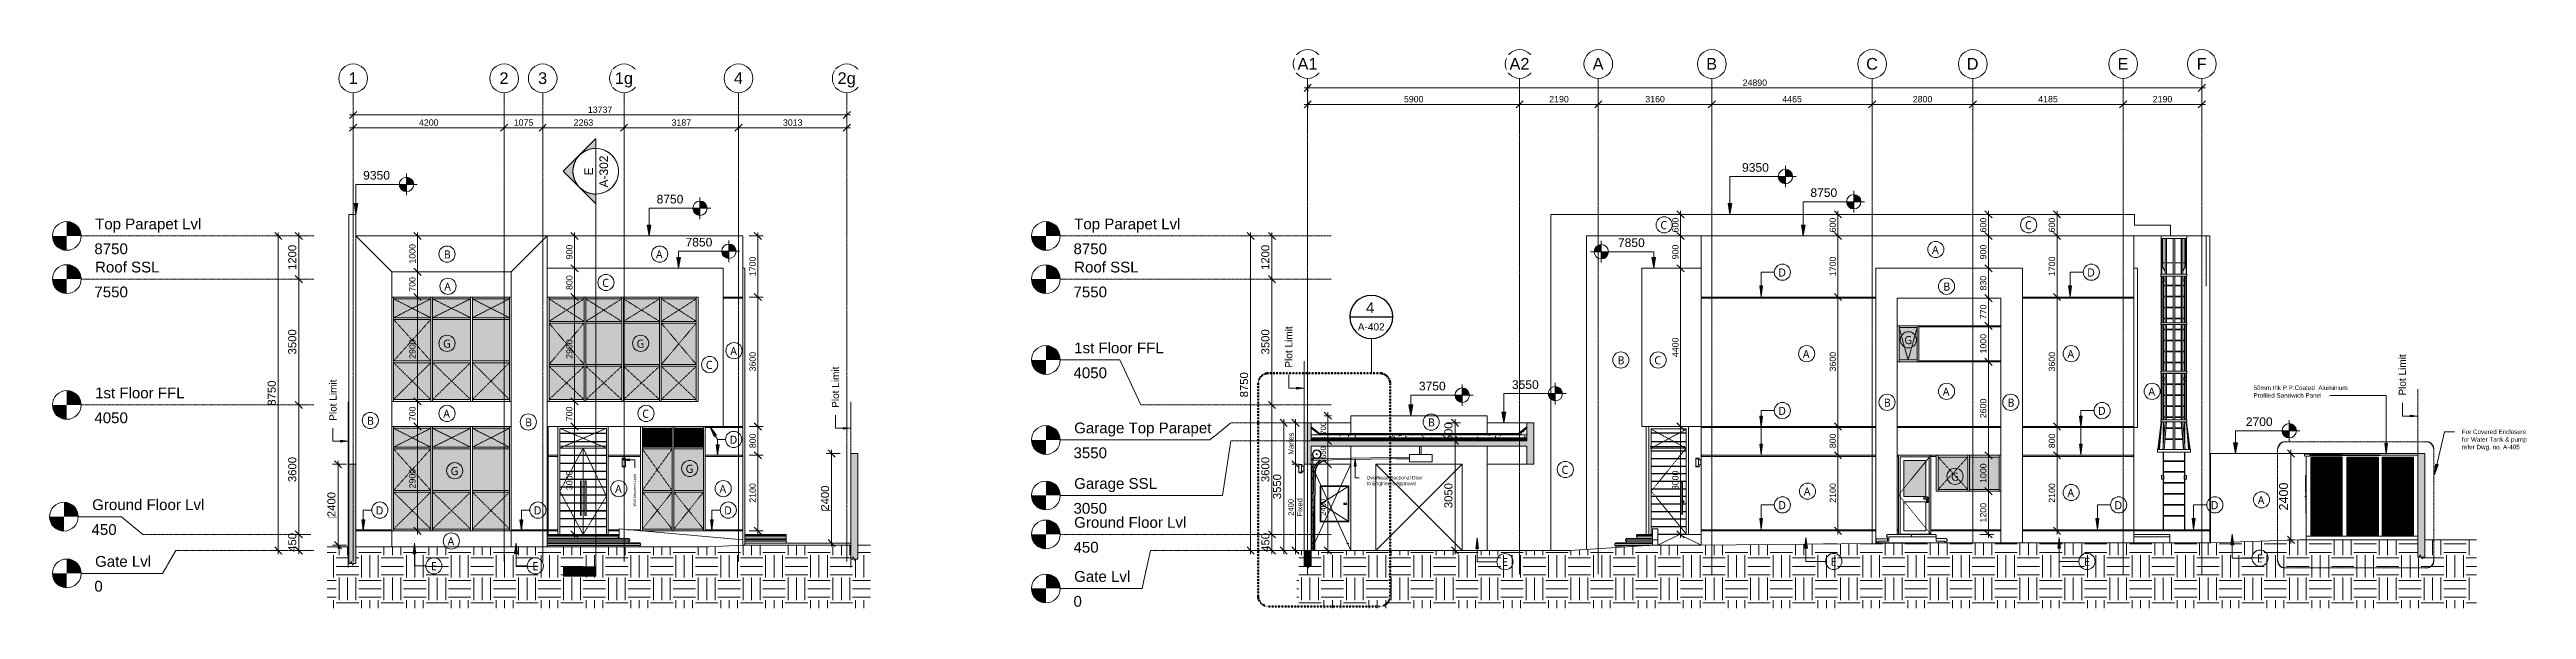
# Model space of a CAD drawing. Header units: millimetres. Extents: x -15568 to 101774, y -1636 to 15232.
# Drawn here: x -15568 to 53383, y -1636 to 13932 of the extents above; entities that cross this region are included whole.
import ezdxf

# ---------------------------------------------------------------- set-up
doc = ezdxf.new("R2010")
doc.units = ezdxf.units.MM
for name, pattern in [('Callout Boundary', [2.38125, 1.190625, -1.190625]), ('Centre', [31.75, 6.35, -4.75, 15.9, -4.75]), ('Dash', [6, 3, -3]), ('Dash dot', [21, 10, -5, 1, -5]), ('Grid Line', [22.225, 12.7, -3.175, 3.175, -3.175]), ('Hidden', [7.14375, 4.7625, -2.38125])]:
    doc.linetypes.add(name, pattern=pattern)
for name, color, linetype, lineweight in [('A-ANNO-DIMS', 211, 'Continuous', 9), ('A-ANNO-DIMS-100', 211, 'Continuous', 9), ('A-ANNO-NOTE', 131, 'Continuous', 9), ('A-ANNO-SYMB', 150, 'Continuous', 9), ('A-DETL', 90, 'Continuous', 9), ('A-DETL-GENF', 92, 'Continuous', 9), ('A-DETL-HDLN', 90, 'Hidden', 9), ('A-DETL-MEDM', 33, 'Continuous', 25), ('A-DETL-THIN', 151, 'Continuous', 9), ('A-DOOR', 31, 'Continuous', 9), ('A-DOOR-FRAM', 31, 'Continuous', 9), ('A-DOOR-GLAZ', 31, 'Continuous', 9), ('A-FLOR', 192, 'Continuous', 9), ('A-FLOR-LEVL', 51, 'Continuous', 9), ('A-FLOR-MCUT', 51, 'Continuous', 9), ('A-FLOR-PATT', 8, 'Continuous', 35), ('A-GENM', 13, 'Continuous', 9), ('A-GLAZ', 151, 'Continuous', 9), ('A-GLAZ-CURT', 52, 'Continuous', 9), ('A-GLAZ-CURT-HDLN', 51, 'Dash', 9), ('A-GLAZ-CWMG', 51, 'Continuous', 9), ('A-WALL', 113, 'Continuous', 9), ('E-LITE-EQPM', 33, 'Continuous', 9), ('G-ANNO-DIMS', 111, 'Continuous', 9), ('G-ANNO-TEXT', 231, 'Continuous', 9), ('I-FURN', 30, 'Continuous', 9), ('Q-CASE', 31, 'Continuous', 9), ('S-GRID', 1, 'Continuous', 9), ('S-GRID-IDEN', 1, 'Continuous', 9), ('S-STRS', 31, 'Continuous', 9)]:
    doc.layers.add(name, color=color, linetype=linetype, lineweight=lineweight)
doc.styles.add('Arial', font='arial.ttf', dxfattribs={"height": 238.125})
doc.styles.add('Arial_1', font='arial.ttf', dxfattribs={"height": 300})
doc.styles.add('Arial_10', font='arial.ttf', dxfattribs={"height": 150})
doc.styles.add('Arial_11', font='arial.ttf', dxfattribs={"height": 100})
doc.styles.add('Arial_12', font='arial.ttf', dxfattribs={"height": 250})
doc.styles.add('Arial_13', font='arial.ttf', dxfattribs={"height": 150})
doc.styles.add('Arial_2', font='arial.ttf', dxfattribs={"height": 325})
doc.styles.add('Arial_3', font='arial.ttf', dxfattribs={"height": 225})
doc.styles.add('Arial_4', font='arial.ttf', dxfattribs={"height": 240})
doc.styles.add('Arial_5', font='arial.ttf', dxfattribs={"height": 200})
doc.styles.add('Arial_6', font='arial.ttf', dxfattribs={"height": 75})
doc.styles.add('Arial_7', font='arial.ttf', dxfattribs={"height": 175})
doc.styles.add('Arial_8', font='arial.ttf', dxfattribs={"height": 225})
doc.styles.add('Arial_9', font='arial.ttf', dxfattribs={"height": 125})
doc.styles.add('Lucida Sans Unicode', font='l_10646.ttf', dxfattribs={"height": 225})
doc.dimstyles.new('100', dxfattribs={"dimscale": 304.8, "dimtxt": 153.03891, "dimasz": 0.656168, "dimexe": 0.328084, "dimexo": 0.0625, "dimgap": 0.016404, "dimtad": 1, "dimdec": 0, "dimzin": 0, "dimdsep": 46, "dimtxsty": 'Arial_10', "dimblk1": 'OBLIQUE', "dimblk2": 'OBLIQUE', "dimsah": 1, "dimcen": 0.09, "dimdle": 0.328084, "dimazin": 0, "dimtfac": 1, "dimtdec": 4, "dimtix": 1, "dimtmove": 0, "dimatfit": 3, "dimfxl": 0.328084, "dimfxlon": 1, "dimtvp": 1, "dimtolj": 1, "dimtzin": 0, "dimarcsym": 2})
doc.dimstyles.new('100_1', dxfattribs={"dimscale": 304.8, "dimtxt": 153.03891, "dimasz": 0.656168, "dimexe": 0.328084, "dimexo": 0.0625, "dimgap": 0.016404, "dimtad": 1, "dimdec": 0, "dimzin": 0, "dimdsep": 46, "dimtxsty": 'Arial_13', "dimblk1": 'OBLIQUE', "dimblk2": 'OBLIQUE', "dimsah": 1, "dimcen": 0.09, "dimdle": 0.328084, "dimazin": 0, "dimtfac": 1, "dimtdec": 4, "dimtix": 1, "dimtmove": 0, "dimatfit": 3, "dimfxl": 0.328084, "dimfxlon": 1, "dimtvp": 1, "dimtolj": 1, "dimtzin": 0, "dimarcsym": 2})
doc.dimstyles.new('25', dxfattribs={"dimscale": 304.8, "dimtxt": 255.06485, "dimasz": 0.656168, "dimexe": 0.328084, "dimexo": 0.0625, "dimgap": 0.016404, "dimtad": 1, "dimdec": 0, "dimzin": 0, "dimdsep": 46, "dimtxsty": 'Arial_12', "dimblk1": 'OBLIQUE', "dimblk2": 'OBLIQUE', "dimsah": 1, "dimcen": 0.09, "dimdle": 0.328084, "dimazin": 0, "dimtfac": 1, "dimtdec": 4, "dimtix": 1, "dimtmove": 0, "dimatfit": 3, "dimfxl": 0.328084, "dimfxlon": 1, "dimtvp": 1, "dimtolj": 1, "dimtzin": 0, "dimarcsym": 2})
doc.dimstyles.new('Ele-dim-100', dxfattribs={"dimscale": 304.8, "dimtxt": 229.558365, "dimasz": 0.656168, "dimexe": 0.492126, "dimexo": 0.0625, "dimgap": 0.016404, "dimtad": 1, "dimdec": 0, "dimrnd": 5, "dimzin": 0, "dimdsep": 46, "dimtxsty": 'Arial_3', "dimblk1": 'OBLIQUE', "dimblk2": 'OBLIQUE', "dimsah": 1, "dimcen": 0.09, "dimdle": 0.328084, "dimazin": 0, "dimtfac": 1, "dimtdec": 4, "dimtix": 1, "dimtmove": 0, "dimatfit": 3, "dimfxl": 0.787402, "dimfxlon": 1, "dimtvp": 1, "dimtolj": 1, "dimtzin": 0, "dimarcsym": 2})
doc.dimstyles.new('Ele-dim-100_1', dxfattribs={"dimscale": 304.8, "dimtxt": 229.558365, "dimasz": 0.656168, "dimexe": 0.492126, "dimexo": 0.0625, "dimgap": 0.016404, "dimtad": 1, "dimdec": 0, "dimrnd": 5, "dimzin": 0, "dimdsep": 46, "dimtxsty": 'Arial_8', "dimblk1": 'OBLIQUE', "dimblk2": 'OBLIQUE', "dimsah": 1, "dimcen": 0.09, "dimdle": 0.328084, "dimazin": 0, "dimtfac": 1, "dimtdec": 4, "dimtix": 1, "dimtmove": 0, "dimatfit": 3, "dimfxl": 0.787402, "dimfxlon": 1, "dimtvp": 1, "dimtolj": 1, "dimtzin": 0, "dimarcsym": 2})
doc.dimstyles.new('Ele-dim-100_2', dxfattribs={"dimscale": 304.8, "dimtxt": 178.545395, "dimasz": 0.656168, "dimexe": 0.492126, "dimexo": 0.0625, "dimgap": 0.016404, "dimtad": 1, "dimdec": 0, "dimrnd": 5, "dimzin": 0, "dimdsep": 46, "dimtxsty": 'Arial_7', "dimblk1": 'OBLIQUE', "dimblk2": 'OBLIQUE', "dimsah": 1, "dimcen": 0.09, "dimdle": 0.328084, "dimazin": 0, "dimtfac": 1, "dimtdec": 4, "dimtix": 1, "dimtmove": 0, "dimatfit": 3, "dimfxl": 0.787402, "dimfxlon": 1, "dimtvp": 1, "dimtolj": 1, "dimtzin": 0, "dimarcsym": 2})
doc.dimstyles.new('Ele-dim-100_3', dxfattribs={"dimscale": 304.8, "dimtxt": 229.558365, "dimasz": 0.656168, "dimexe": 0.492126, "dimexo": 0.0625, "dimgap": 0.016404, "dimtad": 1, "dimdec": 0, "dimrnd": 5, "dimzin": 0, "dimdsep": 46, "dimtxsty": 'Arial_3', "dimblk1": 'OBLIQUE', "dimblk2": 'OBLIQUE', "dimsah": 1, "dimcen": 0.09, "dimdle": 0.328084, "dimazin": 0, "dimtfac": 1, "dimtdec": 4, "dimtix": 1, "dimtmove": 2, "dimatfit": 3, "dimfxl": 0.787402, "dimfxlon": 1, "dimtvp": 1, "dimtolj": 1, "dimtzin": 0, "dimarcsym": 2})
doc.dimstyles.new('grid-dim', dxfattribs={"dimscale": 304.8, "dimtxt": 178.545395, "dimasz": 0.656168, "dimexe": 0.328084, "dimexo": 0.0625, "dimgap": 0.016404, "dimtad": 1, "dimdec": 0, "dimzin": 0, "dimdsep": 46, "dimtxsty": 'Arial_7', "dimblk1": 'OBLIQUE', "dimblk2": 'OBLIQUE', "dimsah": 1, "dimcen": 0.09, "dimdle": 0.328084, "dimazin": 0, "dimtfac": 1, "dimtdec": 4, "dimtix": 1, "dimtmove": 0, "dimatfit": 3, "dimfxl": 0.328084, "dimfxlon": 1, "dimtvp": 1, "dimtolj": 1, "dimtzin": 0, "dimarcsym": 2})
pattern_1 = [(0, (33580.17, 1200), (406.4, 101.6), [33.528, -271.272, 33.528, -271.272, -1625.6]), (0, (33580.17, 1200), (406.4, 101.6), [-609.6, 33.528, -576.072, 33.528, -271.272, -711.2]), (0, (33580.17, 1200), (406.4, 101.6), [-1524, 33.528, -169.672, 33.528, -474.472]), (120, (33732.57, 1250.8), (-291.1882, 301.1527), [33.528, -271.272, 33.528, -271.272, -1625.6]), (120, (33732.57, 1250.8), (-291.1882, 301.1527), [-609.6, 33.528, -576.072, 33.528, -271.272, -711.2]), (120, (33732.57, 1250.8), (-291.1882, 301.1527), [-1524, 33.528, -169.672, 33.528, -474.472]), (240, (33783.37, 1454), (-115.2118, -402.7527), [33.528, -271.272, 33.528, -271.272, -1625.6]), (240, (33783.37, 1454), (-115.2118, -402.7527), [-609.6, 33.528, -576.072, 33.528, -271.272, -711.2]), (240, (33783.37, 1454), (-115.2118, -402.7527), [-1524, 33.528, -169.672, 33.528, -474.472])]

msp = doc.modelspace()

# ---------------------------------------------------------------- texts
at = {"layer": 'A-ANNO-NOTE', "attachment_point": 1, "rotation": 90, "style": 'Arial'}
for s, insert, char_height, width in [('E', (-680, 10432), 238.1, 272.574), ('A-302', (-259.6, 10098), 238.12, 1082.278)]:
    msp.add_mtext(s, dxfattribs=dict(at, insert=insert, char_height=char_height, width=width))
at = {"layer": 'A-ANNO-NOTE', "char_height": 225, "attachment_point": 1, "style": 'Lucida Sans Unicode'}
for s, insert, width in [('C', (29273.3, 9161.9), 264.557), ('C', (39420.1, 9161.9), 264.557), ('B', (-4591.6, 8348.4), 224.472), ('A', (1311.4, 8348.4), 264.557), ('A', (36834.4, 8477), 264.557), ('D', (32554.4, 7844.4), 288.607), ('D', (41154.4, 7844.4), 288.607), ('A', (-4581.6, 7453.7), 264.557), ('C', (-184.1, 7558.7), 264.557), ('B', (37150.9, 7453.7), 224.472), ('G', (-4614.6, 5866.5), 280.591), ('G', (773.9, 5866.5), 280.591), ('A', (3380.9, 5661.6), 264.557), ('A', (33238.9, 5578.7), 264.557), ('G', (36065.4, 5966), 280.591), ('A', (40602.7, 5578.7), 264.557), ('C', (2700.9, 5276.1), 264.557), ('B', (28082.1, 5403.1), 224.472), ('C', (29104.7, 5403.1), 264.557), ('B', (35494.7, 4225.8), 224.472), ('A', (37134.4, 4532.7), 264.557), ('B', (38938.6, 4225.8), 224.472), ('A', (42857.3, 4532.7), 264.557), ('B', (-6727.6, 3721.9), 224.472), ('A', (-4608.1, 3917.9), 264.557), ('B', (-2327.6, 3679.9), 224.472), ('C', (930.4, 3917.9), 264.557), ('B', (22803.5, 3676.5), 224.472), ('D', (32554.4, 3996.8), 288.607), ('D', (41454.4, 3996.8), 288.607), ('D', (3361.8, 3194.7), 288.607), ('G', (-4400.6, 2324), 280.591), ('G', (2140.9, 2387.1), 280.591), ('C', (26521.8, 2358.2), 264.557), ('G', (37364.8, 2168.1), 280.591), ('A', (174.9, 1827.1), 264.557), ('A', (3080.9, 1827.1), 264.557), ('A', (33264.4, 1755.1), 264.557), ('A', (40602.7, 1718.1), 264.557), ('A', (45901.8, 1515.7), 264.557), ('D', (-6488.7, 1229.7), 288.607), ('D', (-2088.7, 1229.7), 288.607), ('D', (3211.3, 1229.7), 288.607), ('D', (32554.4, 1374.4), 288.607), ('D', (41914.4, 1374.4), 288.607), ('D', (44594.4, 1374.4), 288.607), ('A', (-4488.5, 370.1), 264.557), ('E', (-4952.8, -321.7), 208.439), ('E', (-2127.8, -321.7), 208.439), ('E', (24864.6, -205.3), 208.439), ('E', (34017.4, -198), 208.439), ('E', (41067.4, -198), 208.439), ('E', (45884.6, -105.3), 208.439)]:
    msp.add_mtext(s, dxfattribs=dict(at, insert=insert, width=width))
at = {"layer": 'A-ANNO-SYMB', "attachment_point": 1}
for s, insert, char_height, width, style in [('4', (21077.8, 6905.1), 300, 288.607, 'Arial_1'), ('A-402', (20851.3, 6321.1), 200, 921.941, 'Arial_5')]:
    msp.add_mtext(s, dxfattribs=dict(at, insert=insert, char_height=char_height, width=width, style=style))
at = {"layer": 'G-ANNO-DIMS', "char_height": 240, "width": 893.244, "attachment_point": 1, "line_spacing_factor": 0.941778, "style": 'Arial_4'}
for s, insert in [('9350', (-6837.9, 10556.2)), ('9350', (31547.2, 10774.2)), ('8750', (1330.9, 9893.1)), ('8750', (33449.7, 10074.1)), ('7850', (2137.1, 8696.5)), ('7850', (28092.1, 8682.6)), ('3750', (22551.3, 4694.5)), ('3550', (25141.7, 4736.5)), ('2700', (45571.4, 3703.5))]:
    msp.add_mtext(s, dxfattribs=dict(at, insert=insert))
at = {"layer": 'G-ANNO-TEXT', "color": 7, "attachment_point": 1, "rotation": 90}
for s, insert, char_height, width, style in [('Plot Limit', (18828, 5087.5), 200, 1435.021, 'Arial_5'), ('Plot Limit', (6209.5, 3968.9), 200, 1435.021, 'Arial_5'), ('Plot Limit', (49828, 4310.2), 200, 1435.021, 'Arial_5'), ('Plot Limit', (-7778, 3608.9), 200, 1435.021, 'Arial_5'), ('Wall Mounted Light', (685.3, 1228.1), 75, 1058.227, 'Arial_6')]:
    msp.add_mtext(s, dxfattribs=dict(at, insert=insert, char_height=char_height, width=width, style=style))
at = {"layer": 'G-ANNO-TEXT', "color": 7, "attachment_point": 1}
for s, insert, char_height, width, style in [('50mm thk P.P.Coated  Aluminium ', (45784.1, 4590.3), 125, 3318.986, 'Arial_9'), ('Profiled Sandwich Panel', (45784.1, 4378.6), 125, 2332.911, 'Arial_9'), ('for Water Tank & pump ', (51585.4, 3153.8), 125, 2332.911, 'Arial_9'), ('refer Dwg. no. A-405 ', (51585.4, 2942.2), 125, 2076.371, 'Arial_9'), ('For Covered Enclosure ', (51585.4, 3365.5), 125, 2308.86, 'Arial_9'), ('Overhead Sectional Door ', (21094.8, 2077), 100, 1924.05, 'Arial_11'), ('to Engineers Approval', (21094.8, 1918.3), 100, 1643.459, 'Arial_11')]:
    msp.add_mtext(s, dxfattribs=dict(at, insert=insert, char_height=char_height, width=width, style=style))

# ---------------------------------------------------------------- blocks, each defined once
blk = doc.blocks.new('M_Fixed Glazed Panel - Glazed Panel-737456-Elevation-1')
at = {"layer": 'A-GLAZ-CURT'}
blk.add_hatch(color=254, dxfattribs=at).paths.add_polyline_path([(-2764, 4200), (-2764, 5225), (-3797, 5225), (-3797, 4200), (-2951, 4200)])
for p, q in [((-3797, 5225), (-2764, 5225)), ((-3797, 4200), (-3797, 5225)), ((-2764, 4200), (-2764, 5225)), ((-2764, 4200), (-3797, 4200))]:
    blk.add_line(p, q, dxfattribs=at)
at = {"layer": 'A-GLAZ-CURT-HDLN'}
for p, q in [((-3797, 4200), (-2764, 5225)), ((-3797, 5225), (-2764, 4200))]:
    blk.add_line(p, q, dxfattribs=at)
blk = doc.blocks.new('Rectangular Mullion - 50 x 150mm-736021-Elevation-1')
at = {"layer": 'A-GLAZ-CWMG'}
blk.add_line((-5989, 5250), (-5989, 4150), dxfattribs=at)
blk = doc.blocks.new('Rectangular Mullion - 50 x 150mm-736022-Elevation-1')
at = {"layer": 'A-GLAZ-CWMG'}
blk.add_line((-2764, 6450), (-2764, 7050), dxfattribs=at)
blk = doc.blocks.new('Rectangular Mullion - 50 x 150mm-736010-Elevation-1')
at = {"layer": 'A-GLAZ-CWMG'}
for p, q in [((-5989, 7000), (-5989, 7050)), ((-4956, 7000), (-5989, 7000)), ((-4956, 7050), (-4956, 7000))]:
    blk.add_line(p, q, dxfattribs=at)
blk = doc.blocks.new('Rectangular Mullion - 50 x 150mm-736011-Elevation-1')
at = {"layer": 'A-GLAZ-CWMG'}
for p, q in [((-3797, 4150), (-3797, 4200)), ((-3797, 4200), (-2764, 4200)), ((-2764, 4200), (-2764, 4150))]:
    blk.add_line(p, q, dxfattribs=at)
blk = doc.blocks.new('M_Fixed Glazed Panel - Glazed Panel-737457-Elevation-1')
at = {"layer": 'A-GLAZ-CURT'}
blk.add_hatch(color=254, dxfattribs=at).paths.add_polyline_path([(-4906, 4200), (-3847, 4200), (-3847, 5225), (-4906, 5225), (-4906, 4290)])
for p, q in [((-4906, 5225), (-3847, 5225)), ((-4906, 4200), (-4906, 5225)), ((-3847, 4200), (-3847, 5225)), ((-3847, 4200), (-4906, 4200))]:
    blk.add_line(p, q, dxfattribs=at)
at = {"layer": 'A-GLAZ-CURT-HDLN'}
for p, q in [((-4906, 4200), (-3847, 5225)), ((-4906, 5225), (-3847, 4200))]:
    blk.add_line(p, q, dxfattribs=at)
blk = doc.blocks.new('Rectangular Mullion - 50 x 150mm-736012-Elevation-1')
at = {"layer": 'A-GLAZ-CWMG'}
for p, q in [((-3797, 7000), (-3797, 7050)), ((-2764, 7000), (-3797, 7000)), ((-2764, 7050), (-2764, 7000))]:
    blk.add_line(p, q, dxfattribs=at)
blk = doc.blocks.new('Rectangular Mullion - 50 x 150mm-736013-Elevation-1')
at = {"layer": 'A-GLAZ-CWMG'}
for p, q in [((-4906, 4150), (-4906, 4200)), ((-4906, 4200), (-3847, 4200)), ((-3847, 4200), (-3847, 4150))]:
    blk.add_line(p, q, dxfattribs=at)
blk = doc.blocks.new('Rectangular Mullion - 50 x 150mm-736014-Elevation-1')
at = {"layer": 'A-GLAZ-CWMG'}
for p, q in [((-3847, 5250), (-3847, 4150)), ((-3797, 5250), (-3797, 4150))]:
    blk.add_line(p, q, dxfattribs=at)
blk = doc.blocks.new('System Panel - Glazed-685865-Elevation-1')
at = {"layer": 'A-GLAZ-CURT'}
blk.add_hatch(color=254, dxfattribs=at).paths.add_polyline_path([(-2951, 5275), (-2764, 5275), (-2764, 6425), (-3797, 6425), (-3797, 5275), (-3024, 5275)])
blk = doc.blocks.new('System Panel - Glazed-685866-Elevation-1')
at = {"layer": 'A-GLAZ-CURT'}
blk.add_hatch(color=254, dxfattribs=at).paths.add_polyline_path([(-4107, 5275), (-3847, 5275), (-3847, 6425), (-4906, 6425), (-4906, 5275), (-4251, 5275)])
blk = doc.blocks.new('Rectangular Mullion - 50 x 150mm-736023-Elevation-1')
at = {"layer": 'A-GLAZ-CWMG'}
blk.add_line((-5989, 6450), (-5989, 5250), dxfattribs=at)
blk = doc.blocks.new('Rectangular Mullion - 50 x 150mm-736015-Elevation-1')
at = {"layer": 'A-GLAZ-CWMG'}
for p, q in [((-3847, 6450), (-3847, 5250)), ((-3797, 6450), (-3797, 5250))]:
    blk.add_line(p, q, dxfattribs=at)
blk = doc.blocks.new('Rectangular Mullion - 50 x 150mm-736024-Elevation-1')
at = {"layer": 'A-GLAZ-CWMG'}
blk.add_line((-2764, 4150), (-2764, 5250), dxfattribs=at)
blk = doc.blocks.new('Rectangular Mullion - 50mm x 150mm-736016-Elevation-1')
at = {"layer": 'A-GLAZ-CWMG'}
for p, q in [((-4906, 5225), (-4906, 5275)), ((-3847, 5275), (-4906, 5275)), ((-3847, 5225), (-4906, 5225)), ((-3847, 5275), (-3847, 5225))]:
    blk.add_line(p, q, dxfattribs=at)
blk = doc.blocks.new('Rectangular Mullion - 50mm x 150mm-736017-Elevation-1')
at = {"layer": 'A-GLAZ-CWMG'}
for p, q in [((-3797, 5225), (-3797, 5275)), ((-2764, 5275), (-3797, 5275)), ((-2764, 5225), (-3797, 5225)), ((-2764, 5275), (-2764, 5225))]:
    blk.add_line(p, q, dxfattribs=at)
blk = doc.blocks.new('M_Fixed Glazed Panel - Glazed Panel-737453-Elevation-1')
at = {"layer": 'A-GLAZ-CURT'}
blk.add_hatch(color=254, dxfattribs=at).paths.add_polyline_path([(-4956, 5275), (-4956, 6425), (-5989, 6425), (-5989, 5275), (-4974, 5275)])
for p, q in [((-5989, 6425), (-4956, 6425)), ((-5989, 5275), (-5989, 6425)), ((-4956, 5275), (-4956, 6425)), ((-4956, 5275), (-5989, 5275))]:
    blk.add_line(p, q, dxfattribs=at)
at = {"layer": 'A-GLAZ-CURT-HDLN'}
for p, q in [((-5989, 5275), (-4956, 6425)), ((-5989, 6425), (-4956, 5275))]:
    blk.add_line(p, q, dxfattribs=at)
blk = doc.blocks.new('Rectangular Mullion - 50 x 150mm-736018-Elevation-1')
at = {"layer": 'A-GLAZ-CWMG'}
for p, q in [((-4906, 7000), (-4906, 7050)), ((-3847, 7000), (-4906, 7000)), ((-3847, 7050), (-3847, 7000))]:
    blk.add_line(p, q, dxfattribs=at)
blk = doc.blocks.new('Rectangular Mullion - 50 x 150mm-736019-Elevation-1')
at = {"layer": 'A-GLAZ-CWMG'}
for p, q in [((-4956, 5250), (-4956, 4150)), ((-4906, 5250), (-4906, 4150))]:
    blk.add_line(p, q, dxfattribs=at)
blk = doc.blocks.new('M_Fixed Glazed Panel - Glazed Panel-737454-Elevation-1')
at = {"layer": 'A-GLAZ-CURT'}
blk.add_hatch(color=254, dxfattribs=at).paths.add_polyline_path([(-2764, 6475), (-2764, 7000), (-3797, 7000), (-3797, 6475), (-3240, 6475)])
for p, q in [((-3797, 7000), (-2764, 7000)), ((-3797, 6475), (-3797, 7000)), ((-2764, 6475), (-2764, 7000)), ((-2764, 6475), (-3797, 6475))]:
    blk.add_line(p, q, dxfattribs=at)
at = {"layer": 'A-GLAZ-CURT-HDLN'}
for p, q in [((-3797, 6475), (-2764, 7000)), ((-3797, 7000), (-2764, 6475))]:
    blk.add_line(p, q, dxfattribs=at)
blk = doc.blocks.new('M_Fixed Glazed Panel - Glazed Panel-737455-Elevation-1')
at = {"layer": 'A-GLAZ-CURT'}
blk.add_hatch(color=254, dxfattribs=at).paths.add_polyline_path([(-4396, 6475), (-3847, 6475), (-3847, 7000), (-4906, 7000), (-4906, 6475)])
for p, q in [((-4906, 7000), (-3847, 7000)), ((-4906, 6475), (-4906, 7000)), ((-3847, 6475), (-3847, 7000)), ((-3847, 6475), (-4906, 6475))]:
    blk.add_line(p, q, dxfattribs=at)
at = {"layer": 'A-GLAZ-CURT-HDLN'}
for p, q in [((-4906, 6475), (-3847, 7000)), ((-4906, 7000), (-3847, 6475))]:
    blk.add_line(p, q, dxfattribs=at)
blk = doc.blocks.new('Rectangular Mullion - 50 x 150mm-736025-Elevation-1')
at = {"layer": 'A-GLAZ-CWMG'}
blk.add_line((-2764, 5250), (-2764, 6450), dxfattribs=at)
blk = doc.blocks.new('Rectangular Mullion - 50 x 150mm-736026-Elevation-1')
at = {"layer": 'A-GLAZ-CWMG'}
blk.add_line((-5989, 7050), (-5989, 6450), dxfattribs=at)
blk = doc.blocks.new('Rectangular Mullion - 50 x 150mm-736020-Elevation-1')
at = {"layer": 'A-GLAZ-CWMG'}
for p, q in [((-3847, 7050), (-3847, 6450)), ((-3797, 7050), (-3797, 6450))]:
    blk.add_line(p, q, dxfattribs=at)
blk = doc.blocks.new('Double_Aluminum_Door_with_Transom_6328 - TD1-1172526-Elevation-1')
at = {"layer": 'A-DOOR', "linetype": 'Dash'}
for p, q in [((-65, 3399), (-1363, 2850)), ((-1363, 3399), (-65, 2850)), ((-714, 2850), (-1363, 1650)), ((-714, 2850), (-65, 1517)), ((-1363, 1650), (-714, 450)), ((-65, 1517), (-714, 450))]:
    blk.add_line(p, q, dxfattribs=at)
at = {"layer": 'A-DOOR'}
for p, q in [((-714, 2650), (-714, 2850)), ((-714, 2850), (-714, 2650)), ((-714, 2430), (-714, 2640)), ((-714, 2640), (-714, 2430)), ((-714, 2210), (-714, 2420)), ((-714, 2420), (-714, 2210)), ((-714, 1990), (-714, 2200)), ((-714, 2200), (-714, 1990)), ((-792, 1942), (-765, 1942)), ((-792, 979), (-792, 1942)), ((-765, 979), (-765, 1942)), ((-714, 1770), (-714, 1980)), ((-714, 1980), (-714, 1770)), ((-714, 1550), (-714, 1760)), ((-714, 1760), (-714, 1550)), ((-714, 1330), (-714, 1540)), ((-714, 1540), (-714, 1330)), ((-663, 1942), (-633, 1942)), ((-663, 979), (-663, 1942)), ((-633, 979), (-633, 1942)), ((-765, 979), (-792, 979)), ((-714, 1110), (-714, 1320)), ((-714, 1320), (-714, 1110)), ((-714, 890), (-714, 1100)), ((-714, 1100), (-714, 890)), ((-714, 670), (-714, 880)), ((-714, 880), (-714, 670)), ((-633, 979), (-663, 979)), ((-714, 450), (-714, 660)), ((-714, 660), (-714, 450))]:
    blk.add_line(p, q, dxfattribs=at)
at = {"layer": 'A-DOOR-FRAM'}
for p, q in [((-1414, 3450), (-1414, 450)), ((-14, 450), (-14, 3450)), ((-1363, 2901), (-1363, 3399)), ((-1363, 3399), (-65, 3399)), ((-65, 2901), (-1363, 2901)), ((-1363, 450), (-1363, 2850)), ((-1363, 2850), (-65, 2850)), ((-65, 3399), (-65, 2901)), ((-65, 2850), (-65, 450))]:
    blk.add_line(p, q, dxfattribs=at)
at = {"layer": 'A-DOOR-GLAZ'}
for p, q in [((-65, 3265), (-1363, 3265)), ((-1363, 3255), (-65, 3255)), ((-65, 3035), (-1363, 3035)), ((-1363, 3025), (-65, 3025)), ((-65, 2650), (-1363, 2650)), ((-1363, 2640), (-65, 2640)), ((-65, 2430), (-1363, 2430)), ((-1363, 2420), (-65, 2420)), ((-65, 2210), (-1363, 2210)), ((-1363, 2200), (-65, 2200)), ((-65, 1990), (-1363, 1990)), ((-1363, 1980), (-65, 1980)), ((-792, 1770), (-1363, 1770)), ((-1363, 1760), (-792, 1760)), ((-792, 1550), (-1363, 1550)), ((-1363, 1540), (-792, 1540)), ((-663, 1770), (-765, 1770)), ((-765, 1760), (-663, 1760)), ((-663, 1550), (-765, 1550)), ((-765, 1540), (-663, 1540)), ((-65, 1770), (-633, 1770)), ((-633, 1760), (-65, 1760)), ((-65, 1550), (-633, 1550)), ((-633, 1540), (-65, 1540)), ((-792, 1330), (-1363, 1330)), ((-1363, 1320), (-792, 1320)), ((-792, 1110), (-1363, 1110)), ((-1363, 1100), (-792, 1100)), ((-65, 890), (-1363, 890)), ((-1363, 880), (-65, 880)), ((-663, 1330), (-765, 1330)), ((-765, 1320), (-663, 1320)), ((-663, 1110), (-765, 1110)), ((-765, 1100), (-663, 1100)), ((-65, 1330), (-633, 1330)), ((-633, 1320), (-65, 1320)), ((-65, 1110), (-633, 1110)), ((-633, 1100), (-65, 1100)), ((-65, 670), (-1363, 670)), ((-1363, 660), (-65, 660))]:
    blk.add_line(p, q, dxfattribs=at)
blk = doc.blocks.new('M_Fixed Glazed Panel - Glazed Panel-738102-Elevation-1')
at = {"layer": 'A-GLAZ-CURT'}
blk.add_hatch(color=254, dxfattribs=at).paths.add_polyline_path([(1815, 600), (2636, 601), (2636, 1625), (1811, 1625), (1811, 600)])
for p, q in [((1811, 1625), (2636, 1625)), ((1811, 600), (1811, 1625)), ((2636, 600), (2636, 1625)), ((2636, 600), (1811, 600))]:
    blk.add_line(p, q, dxfattribs=at)
at = {"layer": 'A-GLAZ-CURT-HDLN'}
for p, q in [((1811, 600), (2636, 1625)), ((1811, 1625), (2636, 600))]:
    blk.add_line(p, q, dxfattribs=at)
blk = doc.blocks.new('Rectangular Mullion - 50x150mm-396748-Elevation-1')
at = {"layer": 'A-GLAZ-CWMG'}
blk.add_line((936, 1650), (936, 550), dxfattribs=at)
blk = doc.blocks.new('Rectangular Mullion - 50x150mm-494348-Elevation-1')
at = {"layer": 'A-GLAZ-CWMG'}
blk.add_line((2636, 2850), (2636, 3450), dxfattribs=at)
blk = doc.blocks.new('Rectangular Mullion - 50x150mm-359530-Elevation-1')
at = {"layer": 'A-GLAZ-CWMG'}
for p, q in [((936, 3400), (936, 3450)), ((1761, 3450), (1761, 3400)), ((1761, 3400), (936, 3400))]:
    blk.add_line(p, q, dxfattribs=at)
blk = doc.blocks.new('Rectangular Mullion - 50x150mm-359531-Elevation-1')
at = {"layer": 'A-GLAZ-CWMG'}
for p, q in [((1811, 550), (1811, 600)), ((1811, 600), (2636, 600)), ((2636, 600), (2636, 550))]:
    blk.add_line(p, q, dxfattribs=at)
blk = doc.blocks.new('Rectangular Mullion - 50x150mm-359532-Elevation-1')
at = {"layer": 'A-GLAZ-CWMG'}
for p, q in [((1811, 3400), (1811, 3450)), ((2636, 3450), (2636, 3400)), ((2636, 3400), (1811, 3400))]:
    blk.add_line(p, q, dxfattribs=at)
blk = doc.blocks.new('Rectangular Mullion - 50x150mm-359533-Elevation-1')
at = {"layer": 'A-GLAZ-CWMG'}
for p, q in [((936, 550), (936, 600)), ((936, 600), (1761, 600)), ((1761, 600), (1761, 550))]:
    blk.add_line(p, q, dxfattribs=at)
blk = doc.blocks.new('Rectangular Mullion - 50x150mm-396745-Elevation-1')
at = {"layer": 'A-GLAZ-CWMG'}
for p, q in [((1761, 1650), (1761, 550)), ((1811, 1650), (1811, 550))]:
    blk.add_line(p, q, dxfattribs=at)
blk = doc.blocks.new('System Panel - Glazed-448241-Elevation-1')
at = {"layer": 'A-GLAZ-CURT'}
blk.add_hatch(color=254, dxfattribs=at).paths.add_polyline_path([(1960, 1675), (2636, 1675), (2636, 2825), (1811, 2825), (1811, 1675), (1815, 1675)])
blk = doc.blocks.new('M_Fixed Glazed Panel - Glazed Panel-738103-Elevation-1')
at = {"layer": 'A-GLAZ-CURT'}
blk.add_hatch(color=254, dxfattribs=at).paths.add_polyline_path([(1382, 1675), (1761, 1675), (1761, 2825), (936, 2825), (936, 1675)])
for p, q in [((936, 2825), (1761, 2825)), ((936, 1675), (936, 2825)), ((1761, 1675), (1761, 2825)), ((1761, 1675), (936, 1675))]:
    blk.add_line(p, q, dxfattribs=at)
at = {"layer": 'A-GLAZ-CURT-HDLN'}
for p, q in [((936, 1675), (1761, 2825)), ((936, 2825), (1761, 1675))]:
    blk.add_line(p, q, dxfattribs=at)
blk = doc.blocks.new('Rectangular Mullion - 50x150mm-448228-Elevation-1')
at = {"layer": 'A-GLAZ-CWMG'}
blk.add_line((936, 2850), (936, 1650), dxfattribs=at)
blk = doc.blocks.new('Rectangular Mullion - 50x150mm-448223-Elevation-1')
at = {"layer": 'A-GLAZ-CWMG'}
for p, q in [((1761, 2850), (1761, 1650)), ((1811, 2850), (1811, 1650))]:
    blk.add_line(p, q, dxfattribs=at)
blk = doc.blocks.new('Rectangular Mullion - 50x150mm-396752-Elevation-1')
at = {"layer": 'A-GLAZ-CWMG'}
blk.add_line((2636, 550), (2636, 1650), dxfattribs=at)
blk = doc.blocks.new('Rectangular Mullion - 50x150mm-359534-Elevation-1')
at = {"layer": 'A-GLAZ-CWMG'}
for p, q in [((936, 1625), (936, 1675)), ((1761, 1675), (936, 1675)), ((1761, 1625), (936, 1625)), ((1761, 1675), (1761, 1625))]:
    blk.add_line(p, q, dxfattribs=at)
blk = doc.blocks.new('M_Fixed Glazed Panel - Glazed Panel-738104-Elevation-1')
at = {"layer": 'A-GLAZ-CURT'}
blk.add_hatch(color=254, dxfattribs=at).paths.add_polyline_path([(1811, 2875), (2636, 2875), (2636, 3400), (1811, 3400), (1811, 3289)])
for p, q in [((1811, 3400), (2636, 3400)), ((1811, 2875), (1811, 3400)), ((2636, 2875), (1811, 2875)), ((2636, 2875), (2636, 3400))]:
    blk.add_line(p, q, dxfattribs=at)
at = {"layer": 'A-GLAZ-CURT-HDLN'}
for p, q in [((1811, 2875), (2636, 3400)), ((1811, 3400), (2636, 2875))]:
    blk.add_line(p, q, dxfattribs=at)
blk = doc.blocks.new('Rectangular Mullion - 50x150mm-448231-Elevation-1')
at = {"layer": 'A-GLAZ-CWMG'}
blk.add_line((2636, 1650), (2636, 2850), dxfattribs=at)
blk = doc.blocks.new('Rectangular Mullion - 50x150mm-494356-Elevation-1')
at = {"layer": 'A-GLAZ-CWMG'}
blk.add_line((936, 3450), (936, 2850), dxfattribs=at)
blk = doc.blocks.new('Rectangular Mullion - 50x150mm-494344-Elevation-1')
at = {"layer": 'A-GLAZ-CWMG'}
for p, q in [((1761, 3450), (1761, 2850)), ((1811, 3450), (1811, 2850))]:
    blk.add_line(p, q, dxfattribs=at)
blk = doc.blocks.new('Generic Models 1 - Generic Models 1-685400-Elevation-1')
at = {"layer": 'A-GENM'}
for p, q in [((-1714, 8750), (-7039, 8750)), ((-7039, 8750), (-6039, 7750)), ((-1714, 8750), (-2714, 7750)), ((-1714, 100), (-1714, 8750)), ((-2714, 7750), (-6039, 7750)), ((-6039, 7750), (-6039, 100)), ((-2714, 7750), (-2714, 100))]:
    blk.add_line(p, q, dxfattribs=at)
blk = doc.blocks.new('side-projection - side-projection-701340-Elevation-1')
at = {"layer": 'A-GENM'}
for p, q in [((3736, 7850), (3786, 7850)), ((3786, 7850), (3786, 150)), ((3736, 7020), (3736, 7050)), ((3736, 3420), (3736, 3450)), ((3736, 2620), (3736, 2650)), ((3736, 550), (3736, 580))]:
    blk.add_line(p, q, dxfattribs=at)
blk = doc.blocks.new('M_Fixed Glazed Panel - Glazed Panel-779100-Elevation-1')
at = {"layer": 'A-GLAZ-CURT'}
blk.add_hatch(color=254, dxfattribs=at).paths.add_polyline_path([(2104, 4200), (2436, 4200), (2436, 5125), (1461, 5125), (1461, 4200), (1960, 4200)])
for p, q in [((1461, 5125), (2436, 5125)), ((1461, 4200), (1461, 5125)), ((2436, 4200), (2436, 5125)), ((2436, 4200), (1461, 4200))]:
    blk.add_line(p, q, dxfattribs=at)
at = {"layer": 'A-GLAZ-CURT-HDLN'}
for p, q in [((1461, 4200), (2436, 5125)), ((1461, 5125), (2436, 4200))]:
    blk.add_line(p, q, dxfattribs=at)
blk = doc.blocks.new('Rectangular Mullion - 50x150mm-685960-Elevation-1')
at = {"layer": 'A-GLAZ-CWMG'}
blk.add_line((-1664, 5150), (-1664, 4150), dxfattribs=at)
blk = doc.blocks.new('Rectangular Mullion - 50x150mm-802673-Elevation-1')
at = {"layer": 'A-GLAZ-CWMG'}
blk.add_line((2436, 6350), (2436, 7050), dxfattribs=at)
blk = doc.blocks.new('Rectangular Mullion - 50x150mm-779096-Elevation-1')
at = {"layer": 'A-GLAZ-CWMG'}
for p, q in [((-1664, 7000), (-1664, 7050)), ((-689, 7000), (-1664, 7000)), ((-689, 7050), (-689, 7000))]:
    blk.add_line(p, q, dxfattribs=at)
blk = doc.blocks.new('Rectangular Mullion - 50x150mm-779097-Elevation-1')
at = {"layer": 'A-GLAZ-CWMG'}
for p, q in [((1461, 4150), (1461, 4200)), ((1461, 4200), (2436, 4200)), ((2436, 4200), (2436, 4150))]:
    blk.add_line(p, q, dxfattribs=at)
blk = doc.blocks.new('M_Fixed Glazed Panel - Glazed Panel-740098-Elevation-1')
at = {"layer": 'A-GLAZ-CURT'}
blk.add_hatch(color=254, dxfattribs=at).paths.add_polyline_path([(1238, 4200), (1411, 4200), (1411, 5125), (411, 5125), (411, 4200), (1093, 4200)])
for p, q in [((411, 5125), (1411, 5125)), ((411, 4200), (411, 5125)), ((1411, 4200), (1411, 5125)), ((1411, 4200), (411, 4200))]:
    blk.add_line(p, q, dxfattribs=at)
at = {"layer": 'A-GLAZ-CURT-HDLN'}
for p, q in [((411, 4200), (1411, 5125)), ((411, 5125), (1411, 4200))]:
    blk.add_line(p, q, dxfattribs=at)
blk = doc.blocks.new('Rectangular Mullion - 50x150mm-779098-Elevation-1')
at = {"layer": 'A-GLAZ-CWMG'}
for p, q in [((1461, 7000), (1461, 7050)), ((2436, 7000), (1461, 7000)), ((2436, 7050), (2436, 7000))]:
    blk.add_line(p, q, dxfattribs=at)
blk = doc.blocks.new('Rectangular Mullion - 50x150mm-685954-Elevation-1')
at = {"layer": 'A-GLAZ-CWMG'}
for p, q in [((411, 4150), (411, 4200)), ((411, 4200), (1411, 4200)), ((1411, 4200), (1411, 4150))]:
    blk.add_line(p, q, dxfattribs=at)
blk = doc.blocks.new('Rectangular Mullion - 50x150mm-685955-Elevation-1')
at = {"layer": 'A-GLAZ-CWMG'}
for p, q in [((1411, 5150), (1411, 4150)), ((1461, 5150), (1461, 4150))]:
    blk.add_line(p, q, dxfattribs=at)
blk = doc.blocks.new('M_Fixed Glazed Panel - Glazed Panel-779101-Elevation-1')
at = {"layer": 'A-GLAZ-CURT'}
blk.add_hatch(color=254, dxfattribs=at).paths.add_polyline_path([(2436, 5175), (2436, 6325), (1461, 6325), (1461, 5175)])
for p, q in [((1461, 6325), (2436, 6325)), ((1461, 5175), (1461, 6325)), ((2436, 5175), (2436, 6325)), ((2436, 5175), (1461, 5175))]:
    blk.add_line(p, q, dxfattribs=at)
at = {"layer": 'A-GLAZ-CURT-HDLN'}
for p, q in [((1461, 5175), (2436, 6325)), ((1461, 6325), (2436, 5175))]:
    blk.add_line(p, q, dxfattribs=at)
blk = doc.blocks.new('System Panel - Glazed-685963-Elevation-1')
at = {"layer": 'A-GLAZ-CURT'}
blk.add_hatch(color=254, dxfattribs=at).paths.add_polyline_path([(1411, 5175), (1411, 6325), (411, 6325), (411, 5175), (1382, 5175)])
blk = doc.blocks.new('Rectangular Mullion - 50x150mm-685964-Elevation-1')
at = {"layer": 'A-GLAZ-CWMG'}
blk.add_line((2436, 4150), (2436, 5150), dxfattribs=at)
blk = doc.blocks.new('Rectangular Mullion - 50x150mm-685956-Elevation-1')
at = {"layer": 'A-GLAZ-CWMG'}
for p, q in [((411, 5125), (411, 5175)), ((1411, 5175), (411, 5175)), ((1411, 5125), (411, 5125)), ((1411, 5175), (1411, 5125))]:
    blk.add_line(p, q, dxfattribs=at)
blk = doc.blocks.new('Rectangular Mullion - 50x150mm-779099-Elevation-1')
at = {"layer": 'A-GLAZ-CWMG'}
for p, q in [((1461, 5125), (1461, 5175)), ((2436, 5175), (1461, 5175)), ((2436, 5125), (1461, 5125)), ((2436, 5175), (2436, 5125))]:
    blk.add_line(p, q, dxfattribs=at)
blk = doc.blocks.new('Rectangular Mullion - 50x150mm-557372-Elevation-1')
at = {"layer": 'A-GLAZ-CWMG'}
for p, q in [((-639, 7000), (-639, 7050)), ((361, 7000), (-639, 7000)), ((361, 7050), (361, 7000))]:
    blk.add_line(p, q, dxfattribs=at)
blk = doc.blocks.new('Rectangular Mullion - 50x150mm-557373-Elevation-1')
at = {"layer": 'A-GLAZ-CWMG'}
for p, q in [((-639, 4150), (-639, 4200)), ((-639, 4200), (361, 4200)), ((361, 4200), (361, 4150))]:
    blk.add_line(p, q, dxfattribs=at)
blk = doc.blocks.new('M_Fixed Glazed Panel - Glazed Panel-802674-Elevation-1')
at = {"layer": 'A-GLAZ-CURT'}
blk.add_hatch(color=254, dxfattribs=at).paths.add_polyline_path([(2436, 6375), (2436, 7000), (1461, 7000), (1461, 6375)])
for p, q in [((1461, 7000), (2436, 7000)), ((1461, 6375), (1461, 7000)), ((2436, 6375), (2436, 7000)), ((2436, 6375), (1461, 6375))]:
    blk.add_line(p, q, dxfattribs=at)
at = {"layer": 'A-GLAZ-CURT-HDLN'}
for p, q in [((1461, 6375), (2436, 7000)), ((1461, 7000), (2436, 6375))]:
    blk.add_line(p, q, dxfattribs=at)
blk = doc.blocks.new('M_Fixed Glazed Panel - Glazed Panel-802675-Elevation-1')
at = {"layer": 'A-GLAZ-CURT'}
blk.add_hatch(color=254, dxfattribs=at).paths.add_polyline_path([(1411, 6375), (1411, 7000), (411, 7000), (411, 6375), (1382, 6375)])
for p, q in [((411, 7000), (1411, 7000)), ((411, 6375), (411, 7000)), ((1411, 6375), (1411, 7000)), ((1411, 6375), (411, 6375))]:
    blk.add_line(p, q, dxfattribs=at)
at = {"layer": 'A-GLAZ-CURT-HDLN'}
for p, q in [((411, 6375), (1411, 7000)), ((411, 7000), (1411, 6375))]:
    blk.add_line(p, q, dxfattribs=at)
blk = doc.blocks.new('Rectangular Mullion - 50x150mm-802676-Elevation-1')
at = {"layer": 'A-GLAZ-CWMG'}
blk.add_line((-1664, 7050), (-1664, 6350), dxfattribs=at)
blk = doc.blocks.new('Rectangular Mullion - 50x150mm-802672-Elevation-1')
at = {"layer": 'A-GLAZ-CWMG'}
for p, q in [((1411, 7050), (1411, 6350)), ((1461, 7050), (1461, 6350))]:
    blk.add_line(p, q, dxfattribs=at)
blk = doc.blocks.new('Rectangular Mullion - 50x150mm-685958-Elevation-1')
at = {"layer": 'A-GLAZ-CWMG'}
for p, q in [((-689, 5150), (-689, 4150)), ((-639, 5150), (-639, 4150))]:
    blk.add_line(p, q, dxfattribs=at)
blk = doc.blocks.new('OUTDOOR WALL MOUNTED LIGHT - L11 LED OUTDOOR WALL MOUNTED LIGHT IP65_26W-1026409-Elevation-1')
at = {"layer": 'E-LITE-EQPM'}
for p, q in [((416, 2569), (371, 2568)), ((371, 2568), (371, 2563)), ((416, 2568), (371, 2568)), ((371, 2563), (416, 2563)), ((371, 2560), (371, 2556)), ((371, 2560), (416, 2560)), ((371, 2556), (416, 2556)), ((371, 2553), (371, 2348)), ((371, 2553), (416, 2553)), ((371, 2348), (416, 2348)), ((371, 2345), (371, 2341)), ((371, 2345), (416, 2345)), ((371, 2341), (416, 2341)), ((371, 2338), (371, 2332)), ((371, 2338), (416, 2338)), ((371, 2332), (416, 2332)), ((372, 2563), (372, 2560)), ((372, 2341), (372, 2338)), ((374, 2556), (374, 2553)), ((374, 2348), (374, 2345)), ((461, 2568), (416, 2569)), ((461, 2568), (416, 2568)), ((416, 2563), (461, 2563)), ((416, 2560), (461, 2560)), ((416, 2556), (461, 2556)), ((416, 2553), (461, 2553)), ((416, 2348), (461, 2348)), ((416, 2345), (461, 2345)), ((416, 2341), (461, 2341)), ((416, 2338), (461, 2338)), ((416, 2332), (461, 2332)), ((458, 2553), (458, 2556)), ((458, 2345), (458, 2348)), ((459, 2560), (459, 2563)), ((459, 2338), (459, 2341)), ((461, 2563), (461, 2568)), ((461, 2556), (461, 2560)), ((461, 2348), (461, 2553)), ((461, 2341), (461, 2345)), ((461, 2332), (461, 2338))]:
    blk.add_line(p, q, dxfattribs=at)
blk = doc.blocks.new('BEL-TD2-external - TD5-1377337-Elevation-1')
at = {"layer": 'A-DOOR'}
for p, q in [((-1689, 450), (-1689, 3445)), ((-1714, 450), (-1694, 450)), ((-1689, 450), (-1694, 450))]:
    blk.add_line(p, q, dxfattribs=at)
blk.add_open_spline([(-1689, 3445), (-1689, 3445), (-1689, 3446), (-1689, 3447), (-1689, 3447), (-1690, 3448), (-1690, 3448), (-1690, 3448), (-1691, 3449), (-1691, 3449), (-1691, 3449), (-1692, 3450), (-1693, 3450), (-1693, 3450), (-1694, 3450)], degree=3, knots=[-1, -1, -1, -1, -0.833333, -0.75, -0.666667, -0.625, -0.583333, -0.5, -0.458333, -0.416667, -0.333333, -0.25, -0.166667, 0, 0, 0, 0], dxfattribs=at)
blk = doc.blocks.new('Fake_Section_Marker_17383 _1_ - Fake_Section_Marker_17383 _1_-1671950-Elevation-1')
at = {"layer": 'A-DETL-GENF'}
blk.add_line((-364, 9640), (-364, -450), dxfattribs=at)
blk = doc.blocks.new('Double_Aluminum_Door_with_Transom_6328 - TD1-1172526-Elevation-2')
at = {"layer": 'A-DOOR-FRAM'}
for p, q in [((-7028, 2620), (-7028, 2650)), ((-7028, 550), (-7028, 580))]:
    blk.add_line(p, q, dxfattribs=at)
blk = doc.blocks.new('Fabric_Sofa_17232 - Fabric_Sofa_17232-616158-Elevation-2')
at = {"layer": 'I-FURN'}
for p, q in [((-7732, 455), (-7732, 450)), ((-7697, 455), (-7697, 450))]:
    blk.add_line(p, q, dxfattribs=at)
blk = doc.blocks.new('single-sofa-chair - single-sofa-chair-619459-Elevation-2')
at = {"layer": 'I-FURN'}
for p, q in [((-8021, 450), (-8021, 455)), ((-7986, 450), (-7986, 455))]:
    blk.add_line(p, q, dxfattribs=at)
blk = doc.blocks.new('Ramp - Ramp-660691-Elevation-2')
at = {"layer": 'A-FLOR-LEVL'}
blk.add_line((-7028, 450), (-8228, 450), dxfattribs=at)
blk = doc.blocks.new('Generic Models 1 - Generic Models 1-685400-Elevation-2')
at = {"layer": 'A-GENM'}
for p in [(-10213, 30), (-10013, 8750)]:
    blk.add_line(p, (-10213, 8750), dxfattribs=at)
blk = doc.blocks.new('System Panel - Glazed-557371-Elevation-2')
at = {"layer": 'A-GLAZ-CURT'}
blk.add_hatch(color=254, dxfattribs=at).paths.add_polyline_path([(709, 1700), (1272, 1700), (1272, 2600), (447, 2600), (447, 1700), (623, 1700)])
blk = doc.blocks.new('Rectangular Mullion - 50 x 150mm-736311-Elevation-2')
at = {"layer": 'A-GLAZ-CWMG'}
blk.add_line((-428, 2650), (-428, 1650), dxfattribs=at)
blk = doc.blocks.new('Rectangular Mullion - 50 x 150mm-736312-Elevation-2')
at = {"layer": 'A-GLAZ-CWMG'}
blk.add_line((1272, 1650), (1272, 2650), dxfattribs=at)
blk = doc.blocks.new('Rectangular Mullion - 50 x 150mm-736307-Elevation-2')
at = {"layer": 'A-GLAZ-CWMG'}
for p, q in [((-428, 2600), (-428, 2650)), ((397, 2600), (-428, 2600)), ((397, 2650), (397, 2600))]:
    blk.add_line(p, q, dxfattribs=at)
blk = doc.blocks.new('Rectangular Mullion - 50 x 150mm-736308-Elevation-2')
at = {"layer": 'A-GLAZ-CWMG'}
for p, q in [((447, 1650), (447, 1700)), ((447, 1700), (1272, 1700)), ((1272, 1700), (1272, 1650))]:
    blk.add_line(p, q, dxfattribs=at)
blk = doc.blocks.new('M_Fixed Glazed Panel - Glazed Panel-739554-Elevation-2')
at = {"layer": 'A-GLAZ-CURT'}
blk.add_hatch(color=254, dxfattribs=at).paths.add_polyline_path([(-428, 1700), (397, 1700), (397, 2600), (-428, 2600), (-428, 1718)])
for p, q in [((-428, 2600), (397, 2600)), ((-428, 1700), (-428, 2600)), ((397, 1700), (397, 2600)), ((397, 1700), (-428, 1700))]:
    blk.add_line(p, q, dxfattribs=at)
at = {"layer": 'A-GLAZ-CURT-HDLN'}
for p, q in [((-428, 1700), (397, 2600)), ((-428, 2600), (397, 1700))]:
    blk.add_line(p, q, dxfattribs=at)
blk = doc.blocks.new('Rectangular Mullion - 50 x 150mm-736309-Elevation-2')
at = {"layer": 'A-GLAZ-CWMG'}
for p, q in [((447, 2600), (447, 2650)), ((1272, 2600), (447, 2600)), ((1272, 2650), (1272, 2600))]:
    blk.add_line(p, q, dxfattribs=at)
blk = doc.blocks.new('Rectangular Mullion - 50 x 150mm-736310-Elevation-2')
at = {"layer": 'A-GLAZ-CWMG'}
for p, q in [((-428, 1650), (-428, 1700)), ((-428, 1700), (397, 1700)), ((397, 1700), (397, 1650))]:
    blk.add_line(p, q, dxfattribs=at)
blk = doc.blocks.new('Rectangular Mullion - 50x150mm-557370-Elevation-2')
at = {"layer": 'A-GLAZ-CWMG'}
for p, q in [((397, 2650), (397, 1650)), ((447, 2650), (447, 1650))]:
    blk.add_line(p, q, dxfattribs=at)
blk = doc.blocks.new('BEL-TD7 - UD1-1651757-Elevation-2')
at = {"layer": 'A-DOOR', "linetype": 'Dash'}
for p, q in [((-628, 2650), (-1528, 1550)), ((-1528, 1550), (-628, 450))]:
    blk.add_line(p, q, dxfattribs=at)
at = {"layer": 'A-DOOR'}
for p, q in [((-1483, 455), (-1483, 2605)), ((-1483, 2605), (-673, 2605)), ((-1383, 1505), (-1383, 2505)), ((-1383, 2505), (-773, 2505)), ((-773, 2505), (-773, 1505)), ((-673, 455), (-673, 2605)), ((-773, 1505), (-1383, 1505)), ((-823, 1464), (-830, 1462)), ((-830, 1438), (-830, 1462)), ((-830, 1438), (-823, 1436)), ((-814, 1466), (-728, 1466)), ((-728, 1434), (-814, 1434)), ((-1383, 1355), (-1383, 550)), ((-773, 1355), (-1383, 1355)), ((-773, 550), (-773, 1355)), ((-728, 1348), (-728, 1372)), ((-728, 1372), (-727, 1372)), ((-727, 1348), (-728, 1348)), ((-727, 1372), (-727, 1348)), ((-1528, 455), (-1483, 455)), ((-1513, 450), (-1513, 455)), ((-1483, 455), (-673, 455)), ((-1383, 550), (-773, 550)), ((-628, 455), (-673, 455)), ((-643, 450), (-643, 455))]:
    blk.add_line(p, q, dxfattribs=at)
at = {"layer": 'A-DOOR', "flags": 128}
for points in [[(-814, 1466), (-816, 1465), (-818, 1465), (-820, 1464), (-822, 1464), (-823, 1464)], [(-823, 1436), (-822, 1436), (-820, 1436), (-818, 1435), (-816, 1435), (-814, 1434)], [(-807, 1434), (-808, 1434), (-809, 1434), (-810, 1434), (-811, 1434), (-812, 1434), (-813, 1434), (-813, 1434), (-814, 1434)], [(-756, 1466), (-756, 1466), (-755, 1466), (-754, 1466), (-753, 1466), (-752, 1466), (-751, 1466), (-750, 1466), (-749, 1466), (-749, 1466), (-748, 1466), (-747, 1466), (-746, 1466), (-745, 1466), (-745, 1466), (-744, 1466), (-743, 1466), (-742, 1466), (-742, 1466), (-741, 1466), (-740, 1466), (-740, 1466), (-739, 1466), (-739, 1466), (-738, 1466), (-738, 1466), (-737, 1466), (-737, 1466), (-736, 1466), (-736, 1466), (-736, 1466), (-735, 1466), (-735, 1466), (-735, 1466), (-735, 1466), (-735, 1466), (-734, 1466)], [(-734, 1434), (-734, 1434), (-735, 1434), (-735, 1434), (-735, 1434), (-735, 1434), (-736, 1434), (-736, 1434), (-736, 1434), (-737, 1434), (-737, 1434), (-738, 1434), (-738, 1434), (-739, 1434), (-739, 1434), (-740, 1434), (-740, 1434), (-741, 1434), (-742, 1434), (-742, 1434), (-743, 1434), (-744, 1434), (-744, 1434), (-745, 1434), (-746, 1434), (-747, 1434), (-748, 1434), (-748, 1434), (-749, 1434), (-750, 1434), (-751, 1434), (-752, 1434), (-753, 1434), (-754, 1434), (-754, 1434), (-755, 1434), (-756, 1434), (-756, 1434)]]:
    blk.add_lwpolyline(points, dxfattribs=at)
at = {"layer": 'A-DOOR'}
for centre, radius, start, end in [((-728, 1450), 44.4, 0, 158.57143), ((-728, 1450), 44.4, 202.21442, 0), ((-728, 1360), 27, 0, 180), ((-728, 1450), 19, 0, 115.6066), ((-728, 1450), 19, 244.3934, 0), ((-728, 1450), 15.9, 270, 90), ((-728, 1450), 15.9, 0, 60), ((-728, 1450), 15.9, 300, 330), ((-728, 1360), 27, 180, 360), ((-728, 1360), 18, 0, 180), ((-728, 1360), 18, 180, 360)]:
    blk.add_arc(centre, radius, start, end, dxfattribs=at)
blk = doc.blocks.new('Single_Flush_Door_-_Modern_12229 - TD5-882575-Elevation-2')
at = {"layer": 'A-DOOR'}
for p, q in [((-1493, 455), (-1493, 450)), ((-1493, 450), (-1493, 455)), ((-663, 455), (-663, 450)), ((-663, 455), (-663, 450))]:
    blk.add_line(p, q, dxfattribs=at)
at = {"layer": 'A-DOOR', "linetype": 'Dash'}
for p, q in [((-1483, 450), (-1479, 455)), ((-1479, 455), (-1483, 450))]:
    blk.add_line(p, q, dxfattribs=at)
blk = doc.blocks.new('Generic Models 2 - Generic Models 1-700113-Elevation-2')
at = {"layer": 'A-GENM'}
for p in [(7037, 8750), (7137, 220)]:
    blk.add_line(p, (7137, 8750), dxfattribs=at)
blk = doc.blocks.new('proje-back - proje-back-700926-Elevation-2')
at = {"layer": 'A-GENM'}
for p, q in [((5122, 7850), (5022, 7850)), ((5122, 7850), (5122, 3420)), ((5022, 7020), (5022, 7050)), ((5022, 3420), (5022, 3450)), ((5022, 3420), (5122, 3420))]:
    blk.add_line(p, q, dxfattribs=at)
blk = doc.blocks.new('side-projection - side-projection-701340-Elevation-2')
at = {"layer": 'A-GENM'}
for p, q in [((1922, 7850), (-2163, 7850)), ((-2163, 7850), (-2163, 298)), ((1922, 220), (1922, 7850)), ((-1563, 450), (-1563, 7020)), ((-1563, 7020), (1322, 7020)), ((1322, 7020), (1322, 220)), ((-2163, 259), (-2163, 200)), ((-1563, 206), (-1563, 210))]:
    blk.add_line(p, q, dxfattribs=at)
blk = doc.blocks.new('415_Series_Aluminium_Louvres_3183 - 875-675922-Elevation-2')
at = {"layer": 'A-GLAZ'}
h = blk.add_hatch(color=254, dxfattribs=at)
h.paths.add_polyline_path([(9822, 403), (9822, 557), (9821, 557), (9821, 403)])
h.paths.add_polyline_path([(9821, 589), (9822, 590), (9822, 611), (9821, 611), (9821, 596)])
h.paths.add_polyline_path([(9821, 643), (9822, 644), (9822, 664), (9821, 664), (9821, 643)])
h.paths.add_polyline_path([(9821, 697), (9822, 698), (9822, 718), (9821, 718), (9821, 706)])
h.paths.add_polyline_path([(9821, 751), (9822, 752), (9822, 772), (9821, 772), (9821, 754)])
h.paths.add_polyline_path([(9821, 805), (9822, 806), (9821, 825), (9821, 825), (9821, 815)])
h.paths.add_polyline_path([(9821, 859), (9822, 860), (9822, 908), (9821, 907), (9821, 864)])
h.paths.add_polyline_path([(9821, 913), (9822, 914), (9822, 963), (9821, 961), (9821, 922)])
h.paths.add_polyline_path([(9821, 967), (9822, 968), (9822, 1017), (9821, 1015), (9821, 975)])
h.paths.add_polyline_path([(9821, 1021), (9822, 1023), (9822, 1071), (9821, 1070), (9821, 1023)])
h.paths.add_polyline_path([(9821, 1076), (9822, 1077), (9822, 1125), (9821, 1124), (9821, 1083)])
h.paths.add_polyline_path([(9821, 1130), (9822, 1131), (9822, 1179), (9821, 1178), (9821, 1136)])
h.paths.add_polyline_path([(9821, 1184), (9822, 1185), (9822, 1233), (9821, 1232), (9821, 1190)])
h.paths.add_polyline_path([(9821, 1238), (9822, 1239), (9822, 1287), (9821, 1286), (9821, 1244)])
h.paths.add_polyline_path([(9821, 1292), (9822, 1293), (9822, 1341), (9821, 1340), (9821, 1297)])
h.paths.add_polyline_path([(9821, 1346), (9822, 1347), (9822, 1385), (9821, 1385), (9821, 1351)])
h.paths.add_polyline_path([(9822, 1575), (9822, 1612), (9821, 1611), (9821, 1575)])
h.paths.add_polyline_path([(9821, 1617), (9822, 1617), (9822, 1666), (9821, 1665), (9821, 1619)])
h.paths.add_polyline_path([(9821, 1671), (9822, 1673), (9822, 1720), (9821, 1718), (9821, 1673)])
h.paths.add_polyline_path([(9821, 1725), (9822, 1727), (9822, 1774), (9821, 1773), (9821, 1726)])
h.paths.add_polyline_path([(9821, 1779), (9822, 1780), (9821, 1828), (9821, 1827), (9821, 1780)])
h.paths.add_polyline_path([(9821, 1833), (9821, 1833), (9821, 1833)])
h.paths.add_polyline_path([(9821, 1916), (9822, 1916), (9822, 1936), (9821, 1935), (9821, 1924)])
h.paths.add_polyline_path([(9822, 1969), (9822, 1990), (9821, 1989), (9821, 1969)])
h.paths.add_polyline_path([(9821, 2023), (9822, 2023), (9822, 2044), (9821, 2044), (9821, 2034)])
h.paths.add_polyline_path([(9821, 2076), (9822, 2076), (9822, 2099), (9821, 2097), (9821, 2087)])
h.paths.add_polyline_path([(9821, 2130), (9822, 2130), (9822, 2597), (9821, 2597), (9821, 2145)])
for p, q in [((9822, 2597), (9821, 2597)), ((9821, 2597), (9821, 2130)), ((9821, 2097), (9821, 2076)), ((9821, 2044), (9821, 2023)), ((9821, 1989), (9821, 1969)), ((9821, 1935), (9821, 1916)), ((9821, 1881), (9821, 1833)), ((9821, 1827), (9821, 1779)), ((9821, 1773), (9821, 1725)), ((9821, 1718), (9821, 1671)), ((9821, 1665), (9821, 1617)), ((9821, 1611), (9821, 1576)), ((9821, 1385), (9821, 1346)), ((9821, 1340), (9821, 1292)), ((9821, 1286), (9821, 1238)), ((9821, 1232), (9821, 1184)), ((9821, 1178), (9821, 1130)), ((9821, 1124), (9821, 1076)), ((9821, 1070), (9821, 1023)), ((9821, 1016), (9821, 967)), ((9821, 962), (9821, 913)), ((9821, 908), (9821, 859)), ((9821, 825), (9821, 805)), ((9821, 772), (9821, 751)), ((9821, 718), (9821, 697)), ((9821, 664), (9821, 643)), ((9821, 611), (9821, 589)), ((9821, 557), (9821, 403)), ((9822, 403), (9821, 403))]:
    blk.add_line(p, q, dxfattribs=at)
blk = doc.blocks.new('415_Series_Aluminium_Louvres_3183 - 875-V1-Elevation-2')
at = {"layer": 'A-GLAZ'}
h = blk.add_hatch(color=254, dxfattribs=at)
h.paths.add_polyline_path([(9952, 403), (10819, 403), (10819, 2597), (9950, 2597), (9950, 403)])
h.paths.add_polyline_path([(10739, 428), (9976, 428), (9976, 2572), (10794, 2572), (10794, 428), (10782, 428)])
for points in [[(10792, 2570), (10794, 2570), (10794, 2572), (9976, 2572), (9976, 2570), (10782, 2570)], [(9994, 2553), (10794, 2553), (10794, 2570), (9976, 2570), (9976, 2553)], [(10396, 2459), (10794, 2459), (10794, 2553), (9976, 2553), (9976, 2459), (10311, 2459)], [(10396, 2440), (10794, 2440), (10794, 2459), (9976, 2459), (9976, 2440), (10311, 2440)], [(10739, 2436), (10794, 2436), (10794, 2438), (9976, 2438), (9976, 2436), (10654, 2436)], [(10396, 2419), (10794, 2419), (10794, 2436), (9976, 2436), (9976, 2419), (10311, 2419)], [(9976, 2325), (10794, 2325), (10794, 2419), (9976, 2419), (9976, 2350)], [(10739, 2306), (10794, 2306), (10794, 2325), (9976, 2325), (9976, 2306), (10654, 2306)], [(10396, 2301), (10794, 2301), (10794, 2303), (9976, 2303), (9976, 2301), (10311, 2301)], [(9976, 2285), (10794, 2285), (10794, 2301), (9976, 2301)], [(10396, 2190), (10794, 2190), (10794, 2285), (9976, 2285), (9976, 2190), (10311, 2190)], [(10739, 2171), (10794, 2171), (10794, 2190), (9976, 2190), (9976, 2171), (10654, 2171)], [(10396, 2167), (10794, 2167), (10794, 2169), (9976, 2169), (9976, 2167), (10311, 2167)], [(9976, 2151), (10794, 2151), (10794, 2167), (9976, 2167)], [(9976, 2056), (10794, 2056), (10794, 2151), (9976, 2151), (9976, 2097)], [(10739, 2037), (10794, 2037), (10794, 2056), (9976, 2056), (9976, 2037), (10654, 2037)], [(9976, 2033), (10794, 2034), (10794, 2035), (9976, 2035)], [(10396, 2017), (10794, 2017), (10794, 2033), (9976, 2033), (9976, 2017), (10311, 2017)], [(10396, 1922), (10794, 1922), (10794, 2017), (9976, 2017), (9976, 1922), (10311, 1922)], [(10396, 1903), (10794, 1903), (10794, 1922), (9976, 1922), (9976, 1903), (10311, 1903)], [(10396, 1899), (10794, 1899), (10794, 1901), (9976, 1901), (9976, 1899), (10311, 1899)], [(10396, 1883), (10794, 1883), (10794, 1899), (9976, 1899), (9976, 1883), (10311, 1883)], [(9976, 1788), (10794, 1788), (10794, 1883), (9976, 1883), (9976, 1845)], [(10396, 1769), (10794, 1769), (10794, 1788), (9976, 1788), (9976, 1769), (10311, 1769)], [(10396, 1765), (10794, 1765), (10794, 1767), (9976, 1767), (9976, 1765), (10311, 1765)], [(10396, 1749), (10794, 1749), (10794, 1765), (9976, 1765), (9976, 1749), (10311, 1749)], [(10482, 1654), (10794, 1655), (10794, 1749), (9976, 1749), (9976, 1654), (10396, 1654)], [(10739, 1635), (10794, 1635), (10794, 1654), (9976, 1654), (9976, 1635), (10654, 1635)], [(10396, 1631), (10794, 1631), (10794, 1633), (9976, 1633), (9976, 1631), (10311, 1631)], [(10396, 1615), (10794, 1615), (10794, 1631), (9976, 1631), (9976, 1615), (10311, 1615)], [(10739, 1520), (10794, 1520), (10794, 1615), (9976, 1615), (9976, 1520), (10568, 1520)], [(10739, 1501), (10794, 1501), (10794, 1520), (9976, 1520), (9976, 1501), (10568, 1501)], [(10396, 1497), (10794, 1497), (10794, 1499), (9976, 1499), (9976, 1497), (10225, 1497)], [(10396, 1481), (10794, 1481), (10794, 1497), (9976, 1497), (9976, 1481), (10225, 1481)], [(9976, 1386), (10794, 1386), (10794, 1481), (9976, 1481), (9976, 1465)], [(10739, 1367), (10794, 1367), (10794, 1386), (9976, 1386), (9976, 1367), (10568, 1367)], [(10396, 1363), (10794, 1363), (10794, 1365), (9976, 1365), (9976, 1363), (10225, 1363)], [(10396, 1347), (10794, 1347), (10794, 1363), (9976, 1363), (9976, 1347), (10225, 1347)], [(9976, 1252), (10794, 1252), (10794, 1347), (9976, 1347), (9976, 1339)], [(10739, 1233), (10794, 1233), (10794, 1252), (9976, 1252), (9976, 1233), (10654, 1233)], [(10396, 1229), (10794, 1229), (10794, 1231), (9976, 1231), (9976, 1229), (10311, 1229)], [(10396, 1213), (10794, 1213), (10794, 1229), (9976, 1229), (9976, 1213), (10311, 1213)], [(10482, 1118), (10794, 1118), (10794, 1213), (9976, 1212), (9976, 1118), (10396, 1118)], [(10739, 1099), (10794, 1099), (10794, 1118), (9976, 1118), (9976, 1099), (10654, 1099)], [(10396, 1095), (10794, 1095), (10794, 1097), (9976, 1097), (9976, 1095), (10311, 1095)], [(9976, 1079), (10794, 1079), (10794, 1095), (9976, 1095), (9976, 1086)], [(10396, 984), (10794, 984), (10794, 1079), (9976, 1079), (9976, 984), (10311, 984)], [(10739, 965), (10794, 965), (10794, 984), (9976, 984), (9976, 965), (10654, 965)], [(10396, 961), (10794, 961), (10794, 963), (9976, 963), (9976, 961), (10311, 961)], [(10396, 944), (10794, 944), (10794, 961), (9976, 961), (9976, 944), (10311, 944)], [(10396, 850), (10794, 850), (10794, 944), (9976, 944), (9976, 850), (10311, 850)], [(9976, 831), (10794, 831), (10794, 850), (9976, 850), (9976, 833)], [(10396, 827), (10794, 827), (10794, 829), (9976, 829), (9976, 827), (10311, 827)], [(10396, 810), (10794, 810), (10794, 827), (9976, 827), (9976, 810), (10311, 810)], [(10396, 716), (10794, 716), (10794, 810), (9976, 810), (9976, 716), (10311, 716)], [(10396, 697), (10794, 697), (10794, 716), (9976, 716), (9976, 697), (10311, 697)], [(10396, 692), (10794, 692), (10794, 694), (9976, 694), (9976, 692), (10311, 692)], [(10396, 676), (10794, 676), (10794, 692), (9976, 692), (9976, 676), (10311, 676)], [(10396, 581), (10794, 581), (10794, 676), (9976, 676), (9976, 581), (10311, 581)], [(10568, 562), (10794, 562), (10794, 581), (9976, 581), (9976, 562), (10482, 562)], [(10396, 558), (10794, 558), (10794, 560), (9976, 560), (9976, 558), (10311, 558)], [(10396, 542), (10794, 542), (10794, 558), (9976, 558), (9976, 542), (10311, 542)], [(10396, 447), (10794, 447), (10794, 542), (9976, 542), (9976, 447), (10311, 447)], [(9976, 428), (10794, 428), (10794, 447), (9976, 447)]]:
    blk.add_hatch(color=254, dxfattribs=at).paths.add_polyline_path(points)
for p, q in [((9950, 403), (9950, 2597)), ((10819, 2597), (9950, 2597)), ((9976, 2572), (9976, 428)), ((10794, 2572), (9976, 2572)), ((10794, 2570), (9976, 2570)), ((10794, 2553), (9976, 2553)), ((10794, 2459), (9976, 2459)), ((10794, 2440), (9976, 2440)), ((10794, 2438), (9976, 2438)), ((10794, 2436), (9976, 2436)), ((10794, 2419), (9976, 2419)), ((10794, 2325), (9976, 2325)), ((10794, 2306), (9976, 2306)), ((10794, 2303), (9976, 2303)), ((10794, 2301), (9976, 2301)), ((10794, 2285), (9976, 2285)), ((10794, 2190), (9976, 2190)), ((10794, 2171), (9976, 2171)), ((10794, 2169), (9976, 2169)), ((10794, 2167), (9976, 2167)), ((10794, 2151), (9976, 2151)), ((10794, 428), (10794, 2572)), ((10819, 2597), (10819, 403)), ((10794, 2056), (9976, 2056)), ((10794, 2037), (9976, 2037)), ((10794, 2035), (9976, 2035)), ((10794, 2033), (9976, 2033)), ((10794, 2017), (9976, 2017)), ((10794, 1922), (9976, 1922)), ((10794, 1903), (9976, 1903)), ((10794, 1901), (9976, 1901)), ((10794, 1899), (9976, 1899)), ((10794, 1883), (9976, 1883)), ((10794, 1788), (9976, 1788)), ((10794, 1769), (9976, 1769)), ((10794, 1767), (9976, 1767)), ((10794, 1765), (9976, 1765)), ((10794, 1749), (9976, 1749)), ((10794, 1654), (9976, 1654)), ((10794, 1635), (9976, 1635)), ((10794, 1633), (9976, 1633)), ((10794, 1631), (9976, 1631)), ((10794, 1615), (9976, 1615)), ((10794, 1520), (9976, 1520)), ((10794, 1501), (9976, 1501)), ((10794, 1499), (9976, 1499)), ((10794, 1497), (9976, 1497)), ((10794, 1481), (9976, 1481)), ((10794, 1386), (9976, 1386)), ((10794, 1367), (9976, 1367)), ((10794, 1365), (9976, 1365)), ((10794, 1363), (9976, 1363)), ((10794, 1347), (9976, 1347)), ((10794, 1252), (9976, 1252)), ((10794, 1233), (9976, 1233)), ((10794, 1231), (9976, 1231)), ((10794, 1229), (9976, 1229)), ((10794, 1213), (9976, 1213)), ((10794, 1118), (9976, 1118)), ((10794, 1099), (9976, 1099)), ((10794, 1097), (9976, 1097)), ((10794, 1095), (9976, 1095)), ((10794, 1079), (9976, 1079)), ((10794, 984), (9976, 984)), ((10794, 965), (9976, 965)), ((10794, 963), (9976, 963)), ((10794, 961), (9976, 961)), ((10794, 944), (9976, 944)), ((10794, 850), (9976, 850)), ((10794, 831), (9976, 831)), ((10794, 829), (9976, 829)), ((10794, 827), (9976, 827)), ((10794, 810), (9976, 810)), ((10794, 716), (9976, 716)), ((10794, 697), (9976, 697)), ((10794, 694), (9976, 694)), ((10794, 692), (9976, 692)), ((10819, 403), (9950, 403)), ((10794, 676), (9976, 676)), ((10794, 581), (9976, 581)), ((10794, 562), (9976, 562)), ((10794, 560), (9976, 560)), ((10794, 558), (9976, 558)), ((10794, 542), (9976, 542)), ((10794, 447), (9976, 447)), ((9976, 428), (10794, 428))]:
    blk.add_line(p, q, dxfattribs=at)
blk = doc.blocks.new('Door_with_venetian_17304 - LD1-742611-Elevation-2')
at = {"layer": 'A-DOOR'}
for p, q in [((9817, 2101), (9797, 2090)), ((9797, 2090), (9797, 2058)), ((9802, 2087), (9822, 2099)), ((9802, 2058), (9802, 2087)), ((9822, 2130), (9817, 2130)), ((9817, 2130), (9817, 2101)), ((9822, 2076), (9818, 2076)), ((9818, 2076), (9818, 2048)), ((9792, 1508), (9792, 1510)), ((9792, 1510), (9797, 1510)), ((9792, 1490), (9792, 1492)), ((9797, 1490), (9792, 1490)), ((9797, 2058), (9802, 2058)), ((9797, 1492), (9797, 1490)), ((9818, 2048), (9798, 2036)), ((9798, 2036), (9798, 2005)), ((9798, 2005), (9803, 2005)), ((9819, 1994), (9799, 1983)), ((9799, 1983), (9799, 1951)), ((9799, 1951), (9804, 1951)), ((9820, 1941), (9800, 1929)), ((9800, 1929), (9800, 1898)), ((9800, 1898), (9805, 1898)), ((9821, 1887), (9801, 1875)), ((9801, 1875), (9801, 1844)), ((9801, 1844), (9806, 1844)), ((9821, 1833), (9801, 1822)), ((9801, 1822), (9801, 1790)), ((9801, 1790), (9806, 1790)), ((9822, 1780), (9802, 1768)), ((9802, 1768), (9802, 1737)), ((9802, 1737), (9807, 1737)), ((9803, 2033), (9822, 2044)), ((9803, 2005), (9803, 2033)), ((9822, 1726), (9803, 1715)), ((9803, 1715), (9803, 1683)), ((9803, 1683), (9808, 1683)), ((9804, 1980), (9822, 1990)), ((9804, 1951), (9804, 1980)), ((9822, 1672), (9804, 1661)), ((9804, 1661), (9804, 1630)), ((9804, 1630), (9809, 1630)), ((9805, 1926), (9822, 1936)), ((9805, 1898), (9805, 1926)), ((9822, 1617), (9805, 1607)), ((9805, 1607), (9805, 1576)), ((9805, 1576), (9810, 1576)), ((9806, 1873), (9822, 1882)), ((9806, 1844), (9806, 1873)), ((9806, 1819), (9822, 1828)), ((9806, 1790), (9806, 1819)), ((9819, 1562), (9806, 1554)), ((9806, 1554), (9806, 1522)), ((9806, 1522), (9811, 1522)), ((9806, 1490), (9806, 1469)), ((9806, 1469), (9811, 1469)), ((9807, 1765), (9822, 1774)), ((9807, 1737), (9807, 1765)), ((9819, 1453), (9807, 1447)), ((9807, 1447), (9807, 1415)), ((9807, 1415), (9812, 1415)), ((9808, 1712), (9822, 1720)), ((9808, 1683), (9808, 1712)), ((9819, 1399), (9808, 1393)), ((9808, 1393), (9808, 1361)), ((9809, 1658), (9822, 1666)), ((9809, 1630), (9809, 1658)), ((9810, 1604), (9822, 1612)), ((9810, 1576), (9810, 1604)), ((9811, 1551), (9819, 1556)), ((9811, 1522), (9811, 1551)), ((9811, 1469), (9811, 1490)), ((9812, 1444), (9819, 1448)), ((9812, 1415), (9812, 1444)), ((9813, 1390), (9819, 1394)), ((9813, 1361), (9813, 1390)), ((9822, 2023), (9819, 2023)), ((9819, 2023), (9819, 1994)), ((9819, 1385), (9819, 1575)), ((9822, 1575), (9819, 1575)), ((9819, 1385), (9822, 1385)), ((9822, 1969), (9820, 1969)), ((9820, 1969), (9820, 1941)), ((9822, 1916), (9821, 1916)), ((9821, 1916), (9821, 1887)), ((9821, 1862), (9821, 1833)), ((9808, 1361), (9813, 1361)), ((9822, 1347), (9809, 1339)), ((9809, 1339), (9809, 1308)), ((9809, 1308), (9814, 1308)), ((9822, 1293), (9810, 1286)), ((9810, 1286), (9810, 1254)), ((9810, 1254), (9815, 1254)), ((9822, 1239), (9811, 1232)), ((9811, 1232), (9811, 1201)), ((9811, 1201), (9816, 1201)), ((9822, 1185), (9811, 1178)), ((9811, 1178), (9811, 1147)), ((9811, 1147), (9816, 1147)), ((9822, 1131), (9812, 1125)), ((9812, 1125), (9812, 1093)), ((9812, 1093), (9817, 1093)), ((9822, 1077), (9813, 1071)), ((9813, 1071), (9813, 1040)), ((9813, 1040), (9818, 1040)), ((9814, 1336), (9822, 1341)), ((9814, 1308), (9814, 1336)), ((9822, 1022), (9814, 1018)), ((9814, 1018), (9814, 986)), ((9814, 986), (9819, 986)), ((9815, 1283), (9822, 1287)), ((9815, 1254), (9815, 1283)), ((9822, 968), (9815, 964)), ((9815, 964), (9815, 933)), ((9815, 933), (9820, 933)), ((9816, 1229), (9822, 1233)), ((9816, 1201), (9816, 1229)), ((9816, 1176), (9822, 1179)), ((9816, 1147), (9816, 1176)), ((9822, 914), (9816, 910)), ((9816, 910), (9816, 879)), ((9816, 879), (9821, 879)), ((9822, 860), (9816, 857)), ((9816, 857), (9816, 825)), ((9816, 825), (9821, 825)), ((9817, 1122), (9822, 1125)), ((9817, 1093), (9817, 1122)), ((9822, 806), (9817, 803)), ((9817, 803), (9817, 772)), ((9817, 772), (9822, 772)), ((9818, 1068), (9822, 1071)), ((9818, 1040), (9818, 1068)), ((9822, 752), (9818, 750)), ((9818, 750), (9818, 718)), ((9818, 718), (9822, 718)), ((9819, 1015), (9822, 1017)), ((9819, 986), (9819, 1015)), ((9822, 698), (9819, 696)), ((9819, 696), (9819, 664)), ((9820, 961), (9822, 963)), ((9820, 933), (9820, 961)), ((9821, 907), (9822, 908)), ((9821, 879), (9821, 907)), ((9821, 825), (9821, 854)), ((9819, 664), (9822, 664)), ((9821, 643), (9820, 642)), ((9820, 642), (9820, 611)), ((9820, 611), (9822, 611)), ((9822, 590), (9821, 589)), ((9821, 589), (9821, 557)), ((9821, 557), (9822, 557)), ((9821, 535), (9821, 504))]:
    blk.add_line(p, q, dxfattribs=at)
at = {"layer": 'A-DOOR', "flags": 128}
for points in [[(9787, 1504), (9787, 1502), (9787, 1501), (9787, 1499), (9787, 1497), (9787, 1496)], [(9794, 1510), (9794, 1510), (9794, 1510), (9794, 1510), (9794, 1510), (9794, 1510), (9794, 1510), (9794, 1510), (9794, 1510), (9794, 1510), (9794, 1510), (9794, 1510), (9795, 1510), (9796, 1510), (9797, 1510), (9799, 1510), (9801, 1510), (9804, 1510), (9807, 1510), (9812, 1510), (9817, 1510), (9819, 1510)], [(9794, 1490), (9794, 1490), (9794, 1490), (9794, 1490), (9794, 1490), (9794, 1490), (9794, 1490), (9794, 1490), (9794, 1490), (9794, 1490), (9794, 1490), (9794, 1490), (9795, 1490), (9796, 1490), (9797, 1490), (9799, 1490), (9801, 1490), (9804, 1490), (9807, 1490), (9812, 1490), (9817, 1490), (9819, 1490)]]:
    blk.add_lwpolyline(points, dxfattribs=at)
at = {"layer": 'A-DOOR'}
for points, knots in [([(9819, 1500), (9816, 1500), (9809, 1501), (9801, 1501), (9795, 1502), (9789, 1502), (9787, 1503), (9787, 1504), (9787, 1504), (9788, 1505), (9788, 1506), (9789, 1507), (9790, 1508)], [0, 0, 0, 0, 0.0625, 0.125, 0.1875, 0.25, 0.3125, 0.375, 0.4375, 0.5, 0.625, 0.75, 0.75, 0.75, 0.75]), ([(9819, 1500), (9816, 1500), (9809, 1499), (9801, 1499), (9795, 1498), (9789, 1498), (9787, 1497), (9787, 1496), (9787, 1496), (9788, 1495), (9788, 1494), (9788, 1494)], [0, 0, 0, 0, 0.0625, 0.125, 0.1875, 0.25, 0.3125, 0.375, 0.4375, 0.5, 0.625, 0.625, 0.625, 0.625]), ([(9790, 1508), (9790, 1509), (9791, 1509), (9791, 1510), (9792, 1510)], [0.8420224, 0.8420224, 0.8420224, 0.8420224, 0.875, 1, 1, 1, 1]), ([(9798, 1492), (9798, 1492), (9797, 1491), (9797, 1490), (9797, 1490)], [0.7995905, 0.7995905, 0.7995905, 0.7995905, 0.875, 1, 1, 1, 1])]:
    blk.add_open_spline(points, degree=3, knots=knots, dxfattribs=at)
for points in [[(9790, 1492), (9791, 1491), (9791, 1491), (9792, 1490)], [(9819, 1500), (9817, 1500), (9816, 1500), (9814, 1500)]]:
    blk.add_open_spline(points, degree=3, dxfattribs=at)
blk = doc.blocks.new('overhead-sectinal-door - Rs1--1485922-Elevation-2')
at = {"layer": 'A-DOOR'}
for p, q in [((-14862, 2900), (-14862, 2669)), ((-14822, 2669), (-14822, 2900)), ((-17878, 2654), (-17870, 2654)), ((-17870, 2654), (-17843, 2654)), ((-17852, 2511), (-17852, 2549)), ((-17852, 2549), (-17822, 2549)), ((-17618, 2511), (-17852, 2511)), ((-17836, 2400), (-17836, 2632)), ((-15142, 2598), (-17822, 2551)), ((-17822, 2511), (-15142, 2558)), ((-17822, 2551), (-17822, 2511)), ((-17807, 2204), (-17815, 1822)), ((-17814, 1797), (-17806, 2204)), ((-17813, 0), (-17768, 2203)), ((-17813, 0), (-17767, 2203)), ((-17802, 0), (-17756, 2203)), ((-17799, 2266), (-17799, 2264)), ((-17720, 2429), (-17721, 2427)), ((-17511, 2511), (-17517, 2511)), ((-15142, 2552), (-15501, 2552)), ((-15415, 2553), (-15142, 2553)), ((-14512, 2669), (-15142, 2669)), ((-15142, 2669), (-15142, 2469)), ((-15142, 2469), (-14512, 2469)), ((-14512, 2469), (-14512, 2669)), ((-17821, 1496), (-17815, 1778)), ((-17816, 1777), (-17821, 1567)), ((-17816, 1802), (-17816, 1798)), ((-17813, 0), (-17817, 0)), ((-17805, 0), (-17813, 0)), ((-17813, 0), (-17813, 0)), ((-17802, 0), (-17805, 0))]:
    blk.add_line(p, q, dxfattribs=at)
at = {"layer": 'A-DOOR', "lineweight": 18}
for p, q in [((-17865, 2397), (-17865, 2339)), ((-17865, 2328), (-17865, 2272)), ((-17865, 2261), (-17865, 2226)), ((-17865, 2174), (-17865, 2139)), ((-17865, 2128), (-17865, 2072)), ((-17864, 2225), (-17853, 2213)), ((-17853, 2187), (-17864, 2175)), ((-17817, 2400), (-17862, 2400)), ((-17852, 2212), (-17852, 2188)), ((-17821, 1824), (-17821, 2376)), ((-17821, 2376), (-17817, 2376)), ((-17814, 2379), (-17814, 2397)), ((-17865, 2061), (-17865, 2026)), ((-17865, 1974), (-17865, 1939)), ((-17865, 1928), (-17865, 1872)), ((-17865, 1861), (-17865, 1803)), ((-17865, 1797), (-17865, 1739)), ((-17865, 1728), (-17865, 1672)), ((-17865, 1661), (-17865, 1626)), ((-17865, 1574), (-17865, 1539)), ((-17865, 1528), (-17865, 1472)), ((-17865, 1461), (-17865, 1426)), ((-17864, 2025), (-17853, 2013)), ((-17853, 1987), (-17864, 1975)), ((-17864, 1625), (-17853, 1613)), ((-17853, 1587), (-17864, 1575)), ((-17864, 1425), (-17853, 1413)), ((-17853, 1387), (-17864, 1375)), ((-17862, 1800), (-17817, 1800)), ((-17817, 1800), (-17862, 1800)), ((-17852, 2012), (-17852, 1988)), ((-17852, 1612), (-17852, 1588)), ((-17852, 1412), (-17852, 1388)), ((-17817, 1824), (-17821, 1824)), ((-17821, 1224), (-17821, 1776)), ((-17821, 1776), (-17817, 1776)), ((-17814, 1803), (-17814, 1821)), ((-17814, 1779), (-17814, 1797)), ((-17865, 1374), (-17865, 1339)), ((-17865, 1328), (-17865, 1272)), ((-17865, 1261), (-17865, 1203)), ((-17865, 1197), (-17865, 1139)), ((-17865, 1128), (-17865, 1072)), ((-17865, 1061), (-17865, 1026)), ((-17865, 974), (-17865, 939)), ((-17865, 928), (-17865, 872)), ((-17865, 861), (-17865, 826)), ((-17865, 774), (-17865, 739)), ((-17865, 728), (-17865, 672)), ((-17864, 1025), (-17853, 1013)), ((-17853, 987), (-17864, 975)), ((-17864, 825), (-17853, 813)), ((-17853, 787), (-17864, 775)), ((-17862, 1200), (-17817, 1200)), ((-17817, 1200), (-17862, 1200)), ((-17852, 1012), (-17852, 988)), ((-17852, 812), (-17852, 788)), ((-17817, 1224), (-17821, 1224)), ((-17821, 624), (-17821, 1176)), ((-17821, 1176), (-17817, 1176)), ((-17814, 1203), (-17814, 1221)), ((-17814, 1179), (-17814, 1197)), ((-17865, 661), (-17865, 603)), ((-17865, 597), (-17865, 539)), ((-17865, 528), (-17865, 472)), ((-17865, 461), (-17865, 426)), ((-17865, 374), (-17865, 339)), ((-17865, 328), (-17865, 272)), ((-17865, 261), (-17865, 226)), ((-17865, 174), (-17865, 139)), ((-17865, 128), (-17865, 72)), ((-17865, 61), (-17865, 3)), ((-17864, 425), (-17853, 413)), ((-17853, 387), (-17864, 375)), ((-17864, 225), (-17853, 213)), ((-17853, 187), (-17864, 175)), ((-17862, 600), (-17817, 600)), ((-17817, 600), (-17862, 600)), ((-17852, 412), (-17852, 388)), ((-17852, 212), (-17852, 188)), ((-17817, 624), (-17821, 624)), ((-17821, 24), (-17821, 576)), ((-17821, 576), (-17817, 576)), ((-17817, 24), (-17821, 24)), ((-17814, 603), (-17814, 621)), ((-17814, 579), (-17814, 597)), ((-17814, 3), (-17814, 21))]:
    blk.add_line(p, q, dxfattribs=at)
at = {"layer": 'A-DOOR', "flags": 128}
blk.add_lwpolyline([(-17756, 2203), (-17755, 2215), (-17754, 2227), (-17753, 2240), (-17751, 2252), (-17748, 2264), (-17746, 2275), (-17742, 2287), (-17738, 2299), (-17734, 2310), (-17729, 2321), (-17724, 2332), (-17718, 2343), (-17712, 2354), (-17706, 2364), (-17699, 2374), (-17692, 2384), (-17684, 2393), (-17676, 2402), (-17668, 2411), (-17659, 2420), (-17650, 2428), (-17640, 2436), (-17631, 2443), (-17621, 2450), (-17610, 2457), (-17600, 2463), (-17589, 2469), (-17578, 2474), (-17567, 2479), (-17556, 2483), (-17544, 2487), (-17532, 2491), (-17521, 2494), (-17509, 2496), (-17497, 2498), (-17485, 2500), (-17472, 2501), (-17460, 2501), (-17451, 2502)], dxfattribs=at)
at = {"layer": 'A-DOOR'}
for centre, radius, start, end in [((-17725, 2679), 122, 90, 270), ((-17725, 2679), 109, 90, 270), ((-17725, 2679), 122, 270, 90), ((-17725, 2679), 109, 270, 90), ((-17451, 2197), 356, 116.43003, 178.8065), ((-17451, 2197), 355, 115.89064, 178.8065), ((-17451, 2197), 317, 90, 178.8065), ((-17451, 2197), 316, 90, 178.8065)]:
    blk.add_arc(centre, radius, start, end, dxfattribs=at)
at = {"layer": 'A-DOOR', "lineweight": 18}
for centre, radius, start, end in [((-17862, 2397), 3.16, 90, 180), ((-17864, 2339), 1.59, 180, 241.67793), ((-17864, 2328), 1.59, 118.32129, 180), ((-17864, 2272), 1.59, 180, 241.67793), ((-17864, 2261), 1.59, 118.32129, 180), ((-17863, 2226), 2.54, 180, 225), ((-17863, 2174), 2.54, 135, 180), ((-17864, 2139), 1.59, 180, 241.67793), ((-17864, 2128), 1.59, 118.32129, 180), ((-17864, 2072), 1.59, 180, 241.67793), ((-17867, 2333), 4.76, 298.32129, 61.67793), ((-17867, 2267), 4.76, 298.32129, 61.67793), ((-17867, 2133), 4.76, 298.32129, 61.67793), ((-17867, 2067), 4.76, 298.32129, 61.67793), ((-17854, 2212), 1.52, 0, 45), ((-17854, 2188), 1.52, 315, 0), ((-17817, 2397), 3.16, 0, 90), ((-17817, 2379), 2.54, 270, 0), ((-17725, 2679), 12.7, 90, 270), ((-17725, 2679), 12.7, 270, 90), ((-17864, 2061), 1.59, 118.32129, 180), ((-17863, 2026), 2.54, 180, 225), ((-17863, 1974), 2.54, 135, 180), ((-17864, 1939), 1.59, 180, 241.67793), ((-17864, 1928), 1.59, 118.32129, 180), ((-17864, 1872), 1.59, 180, 241.67793), ((-17864, 1861), 1.59, 118.32129, 180), ((-17862, 1803), 3.16, 180, 270), ((-17862, 1797), 3.16, 90, 180), ((-17864, 1739), 1.59, 180, 241.67793), ((-17864, 1728), 1.59, 118.32129, 180), ((-17864, 1672), 1.59, 180, 241.67793), ((-17864, 1661), 1.59, 118.32129, 180), ((-17863, 1626), 2.54, 180, 225), ((-17863, 1574), 2.54, 135, 180), ((-17864, 1539), 1.59, 180, 241.67793), ((-17864, 1528), 1.59, 118.32129, 180), ((-17864, 1472), 1.59, 180, 241.67793), ((-17864, 1461), 1.59, 118.32129, 180), ((-17863, 1426), 2.54, 180, 225), ((-17867, 1933), 4.76, 298.32129, 61.67793), ((-17867, 1867), 4.76, 298.32129, 61.67793), ((-17867, 1733), 4.76, 298.32129, 61.67793), ((-17867, 1667), 4.76, 298.32129, 61.67793), ((-17867, 1533), 4.76, 298.32129, 61.67793), ((-17867, 1467), 4.76, 298.32129, 61.67793), ((-17854, 2012), 1.52, 0, 45), ((-17854, 1988), 1.52, 315, 0), ((-17854, 1612), 1.52, 0, 45), ((-17854, 1588), 1.52, 315, 0), ((-17854, 1412), 1.52, 0, 45), ((-17854, 1388), 1.52, 315, 0), ((-17817, 1821), 2.54, 0, 90), ((-17817, 1803), 3.16, 270, 0), ((-17817, 1797), 3.16, 0, 90), ((-17817, 1779), 2.54, 270, 0), ((-17863, 1374), 2.54, 135, 180), ((-17864, 1339), 1.59, 180, 241.67793), ((-17864, 1328), 1.59, 118.32129, 180), ((-17864, 1272), 1.59, 180, 241.67793), ((-17864, 1261), 1.59, 118.32129, 180), ((-17862, 1203), 3.16, 180, 270), ((-17862, 1197), 3.16, 90, 180), ((-17864, 1139), 1.59, 180, 241.67793), ((-17864, 1128), 1.59, 118.32129, 180), ((-17864, 1072), 1.59, 180, 241.67793), ((-17864, 1061), 1.59, 118.32129, 180), ((-17863, 1026), 2.54, 180, 225), ((-17863, 974), 2.54, 135, 180), ((-17864, 939), 1.59, 180, 241.67793), ((-17864, 928), 1.59, 118.32129, 180), ((-17864, 872), 1.59, 180, 241.67793), ((-17864, 861), 1.59, 118.32129, 180), ((-17863, 826), 2.54, 180, 225), ((-17863, 774), 2.54, 135, 180), ((-17864, 739), 1.59, 180, 241.67793), ((-17864, 728), 1.59, 118.32129, 180), ((-17867, 1333), 4.76, 298.32129, 61.67793), ((-17867, 1267), 4.76, 298.32129, 61.67793), ((-17867, 1133), 4.76, 298.32129, 61.67793), ((-17867, 1067), 4.76, 298.32129, 61.67793), ((-17867, 933), 4.76, 298.32129, 61.67793), ((-17867, 867), 4.76, 298.32129, 61.67793), ((-17867, 733), 4.76, 298.32129, 61.67793), ((-17854, 1012), 1.52, 0, 45), ((-17854, 988), 1.52, 315, 0), ((-17854, 812), 1.52, 0, 45), ((-17854, 788), 1.52, 315, 0), ((-17817, 1221), 2.54, 0, 90), ((-17817, 1203), 3.16, 270, 0), ((-17817, 1197), 3.16, 0, 90), ((-17817, 1179), 2.54, 270, 0), ((-17864, 672), 1.59, 180, 241.67793), ((-17864, 661), 1.59, 118.32129, 180), ((-17862, 603), 3.16, 180, 270), ((-17862, 597), 3.16, 90, 180), ((-17864, 539), 1.59, 180, 241.67793), ((-17864, 528), 1.59, 118.32129, 180), ((-17864, 472), 1.59, 180, 241.67793), ((-17864, 461), 1.59, 118.32129, 180), ((-17863, 426), 2.54, 180, 225), ((-17863, 374), 2.54, 135, 180), ((-17864, 339), 1.59, 180, 241.67793), ((-17864, 328), 1.59, 118.32129, 180), ((-17864, 272), 1.59, 180, 241.67793), ((-17864, 261), 1.59, 118.32129, 180), ((-17863, 226), 2.54, 180, 225), ((-17863, 174), 2.54, 135, 180), ((-17864, 139), 1.59, 180, 241.67793), ((-17864, 128), 1.59, 118.32129, 180), ((-17864, 72), 1.59, 180, 241.67793), ((-17864, 61), 1.59, 118.32129, 180), ((-17862, 3), 3.16, 180, 270), ((-17867, 667), 4.76, 298.32129, 61.67793), ((-17867, 533), 4.76, 298.32129, 61.67793), ((-17867, 467), 4.76, 298.32129, 61.67793), ((-17867, 333), 4.76, 298.32129, 61.67793), ((-17867, 267), 4.76, 298.32129, 61.67793), ((-17867, 133), 4.76, 298.32129, 61.67793), ((-17867, 67), 4.76, 298.32129, 61.67793), ((-17854, 412), 1.52, 0, 45), ((-17854, 388), 1.52, 315, 0), ((-17854, 212), 1.52, 0, 45), ((-17854, 188), 1.52, 315, 0), ((-17817, 621), 2.54, 0, 90), ((-17817, 603), 3.16, 270, 0), ((-17817, 597), 3.16, 0, 90), ((-17817, 579), 2.54, 270, 0), ((-17817, 21), 2.54, 0, 90), ((-17817, 3), 3.16, 270, 360)]:
    blk.add_arc(centre, radius, start, end, dxfattribs=at)
blk = doc.blocks.new('garage-proj - garage-proj-757421-Elevation-2')
at = {"layer": 'A-GENM'}
for p, q in [((-12978, 3750), (-16778, 3750)), ((-16778, 3750), (-16778, 3550)), ((-16778, 3550), (-16778, 3250)), ((-12978, 3550), (-12978, 3750)), ((-12978, 3250), (-12978, 3550)), ((-16778, 2900), (-16778, 2569)), ((-12978, 2400), (-12978, 2900)), ((-16778, 2502), (-16778, 2400)), ((-16778, 2400), (-16778, 0)), ((-16078, 0), (-16078, 2400)), ((-16078, 2400), (-13678, 2400)), ((-13678, 2400), (-13678, 0)), ((-12978, 0), (-12978, 2400))]:
    blk.add_line(p, q, dxfattribs=at)
blk = doc.blocks.new('OUTDOOR WALL MOUNTED LIGHT - L11 LED OUTDOOR WALL MOUNTED LIGHT IP65_26W-1026409-Elevation-2')
at = {"layer": 'E-LITE-EQPM'}
for p, q in [((-7173, 2568), (-7173, 2563)), ((-7128, 2568), (-7173, 2568)), ((-7083, 2568), (-7173, 2568)), ((-7173, 2563), (-7083, 2563)), ((-7173, 2560), (-7173, 2556)), ((-7173, 2560), (-7083, 2560)), ((-7173, 2556), (-7083, 2556)), ((-7173, 2553), (-7173, 2348)), ((-7173, 2553), (-7083, 2553)), ((-7173, 2348), (-7083, 2348)), ((-7173, 2345), (-7173, 2341)), ((-7173, 2345), (-7083, 2345)), ((-7173, 2341), (-7083, 2341)), ((-7173, 2338), (-7173, 2332)), ((-7173, 2338), (-7083, 2338)), ((-7173, 2332), (-7083, 2332)), ((-7171, 2563), (-7171, 2560)), ((-7171, 2341), (-7171, 2338)), ((-7170, 2556), (-7170, 2553)), ((-7170, 2348), (-7170, 2345)), ((-7083, 2568), (-7128, 2568)), ((-7098, 2520), (-7035, 2520)), ((-7098, 2520), (-7098, 2380)), ((-7035, 2380), (-7098, 2380)), ((-7086, 2553), (-7086, 2556)), ((-7086, 2345), (-7086, 2348)), ((-7084, 2560), (-7084, 2563)), ((-7084, 2338), (-7084, 2341)), ((-7083, 2563), (-7083, 2568)), ((-7083, 2556), (-7083, 2560)), ((-7083, 2520), (-7083, 2553)), ((-7083, 2348), (-7083, 2380)), ((-7083, 2341), (-7083, 2345)), ((-7083, 2332), (-7083, 2338)), ((-7037, 2382), (-7037, 2381)), ((-7037, 2381), (-7037, 2382)), ((-7035, 2520), (-7028, 2520)), ((-7035, 2520), (-7035, 2380)), ((-7028, 2380), (-7035, 2380))]:
    blk.add_line(p, q, dxfattribs=at)
blk = doc.blocks.new('OUTDOOR WALL MOUNTED LIGHT - L11 LED OUTDOOR WALL MOUNTED LIGHT IP65_26W-V2-Elevation-2')
at = {"layer": 'E-LITE-EQPM'}
for p, q in [((-18178, 2398), (-18223, 2397)), ((-18133, 2397), (-18223, 2397)), ((-18223, 2397), (-18223, 2393)), ((-18223, 2393), (-18133, 2393)), ((-18223, 2390), (-18223, 2386)), ((-18223, 2390), (-18133, 2390)), ((-18223, 2386), (-18133, 2386)), ((-18223, 2383), (-18223, 2178)), ((-18223, 2383), (-18133, 2383)), ((-18223, 2178), (-18133, 2178)), ((-18223, 2175), (-18223, 2171)), ((-18223, 2175), (-18133, 2175)), ((-18223, 2171), (-18133, 2171)), ((-18223, 2168), (-18223, 2162)), ((-18223, 2168), (-18133, 2168)), ((-18223, 2162), (-18133, 2162)), ((-18221, 2393), (-18221, 2390)), ((-18221, 2171), (-18221, 2168)), ((-18220, 2386), (-18220, 2383)), ((-18220, 2178), (-18220, 2175)), ((-18133, 2397), (-18178, 2398)), ((-18148, 2350), (-18085, 2350)), ((-18148, 2350), (-18148, 2210)), ((-18085, 2210), (-18148, 2210)), ((-18136, 2383), (-18136, 2386)), ((-18136, 2175), (-18136, 2178)), ((-18134, 2390), (-18134, 2393)), ((-18134, 2168), (-18134, 2171)), ((-18133, 2393), (-18133, 2397)), ((-18133, 2386), (-18133, 2390)), ((-18133, 2350), (-18133, 2383)), ((-18133, 2178), (-18133, 2210)), ((-18133, 2171), (-18133, 2175)), ((-18133, 2162), (-18133, 2168)), ((-18087, 2212), (-18087, 2211)), ((-18087, 2211), (-18087, 2212)), ((-18085, 2350), (-18078, 2350)), ((-18085, 2350), (-18085, 2210)), ((-18078, 2210), (-18085, 2210))]:
    blk.add_line(p, q, dxfattribs=at)
blk = doc.blocks.new('BEL-TD2-external - TD5-1377337-Elevation-2')
at = {"layer": 'A-DOOR'}
for p, q in [((-8478, 3450), (-8478, 450)), ((-7378, 450), (-7378, 3450)), ((-8413, 450), (-8413, 3385)), ((-8413, 3385), (-7443, 3385)), ((-7443, 3278), (-8413, 3278)), ((-8413, 3268), (-7443, 3268)), ((-7443, 3038), (-8413, 3038)), ((-8413, 3028), (-7443, 3028)), ((-8413, 2855), (-7443, 2855)), ((-7443, 2850), (-8413, 2850)), ((-7443, 2770), (-8413, 2770)), ((-8413, 2760), (-7443, 2760)), ((-7443, 3385), (-7443, 450)), ((-7443, 2560), (-8413, 2560)), ((-8413, 2550), (-7443, 2550)), ((-7443, 2140), (-8413, 2140)), ((-8413, 2130), (-7443, 2130)), ((-8400, 2350), (-8400, 2340)), ((-7443, 2350), (-8400, 2350)), ((-8400, 2340), (-7443, 2340)), ((-7443, 1930), (-8413, 1930)), ((-8413, 1920), (-7443, 1920)), ((-7580, 1720), (-8413, 1720)), ((-8413, 1710), (-7580, 1710)), ((-7580, 1510), (-8413, 1510)), ((-8413, 1500), (-7580, 1500)), ((-7580, 1891), (-7580, 1011)), ((-7540, 1891), (-7580, 1891)), ((-7540, 1011), (-7540, 1891)), ((-7443, 1720), (-7540, 1720)), ((-7540, 1710), (-7443, 1710)), ((-7443, 1510), (-7540, 1510)), ((-7540, 1500), (-7443, 1500)), ((-7580, 1300), (-8413, 1300)), ((-8413, 1290), (-7580, 1290)), ((-7580, 1090), (-8413, 1090)), ((-8413, 1080), (-7580, 1080)), ((-7443, 880), (-8413, 880)), ((-8413, 870), (-7443, 870)), ((-7580, 1011), (-7540, 1011)), ((-7443, 1300), (-7540, 1300)), ((-7540, 1290), (-7443, 1290)), ((-7443, 1090), (-7540, 1090)), ((-7540, 1080), (-7443, 1080)), ((-7529, 1348), (-7529, 1372)), ((-7529, 1372), (-7528, 1372)), ((-7528, 1348), (-7529, 1348)), ((-7528, 1372), (-7528, 1348)), ((-8473, 450), (-8478, 450)), ((-8473, 450), (-8418, 450)), ((-8413, 450), (-8418, 450)), ((-7443, 670), (-8413, 670)), ((-8413, 660), (-7443, 660)), ((-8413, 455), (-8378, 455)), ((-8228, 455), (-7443, 455)), ((-7438, 450), (-7443, 450)), ((-7383, 450), (-7438, 450)), ((-7378, 450), (-7383, 450))]:
    blk.add_line(p, q, dxfattribs=at)
at = {"layer": 'A-DOOR', "linetype": 'Dash'}
for p, q in [((-8413, 3372), (-7443, 2850)), ((-7443, 3372), (-8413, 2850)), ((-7443, 2850), (-8413, 1650)), ((-8413, 1650), (-7428, 450))]:
    blk.add_line(p, q, dxfattribs=at)
at = {"layer": 'A-DOOR'}
for radius, start, end in [(27, 0, 115.89305), (18, 0, 130.93264), (27, 244.10695, 360), (18, 229.06736, 360)]:
    blk.add_arc((-7528, 1360), radius, start, end, dxfattribs=at)
for points, knots in [([(-8473, 3445), (-8474, 3445), (-8474, 3446), (-8475, 3447), (-8476, 3447), (-8476, 3448), (-8476, 3448), (-8477, 3448), (-8477, 3449), (-8477, 3449), (-8477, 3449), (-8478, 3450), (-8478, 3450), (-8478, 3450), (-8478, 3450)], [-1, -1, -1, -1, -0.833333, -0.75, -0.666667, -0.625, -0.583333, -0.5, -0.458333, -0.416667, -0.333333, -0.25, -0.166667, 0, 0, 0, 0]), ([(-7378, 3450), (-7378, 3450), (-7378, 3450), (-7378, 3450), (-7379, 3449), (-7379, 3449), (-7379, 3449), (-7380, 3448), (-7380, 3448), (-7381, 3448), (-7381, 3447), (-7381, 3447), (-7382, 3446), (-7383, 3445), (-7383, 3445)], [0, 0, 0, 0, 0.166667, 0.25, 0.333333, 0.416667, 0.458333, 0.5, 0.583333, 0.666667, 0.708333, 0.75, 0.833333, 1, 1, 1, 1]), ([(-8413, 3385), (-8413, 3385), (-8413, 3385), (-8413, 3385), (-8414, 3386), (-8414, 3386), (-8414, 3386), (-8415, 3387), (-8415, 3387), (-8415, 3387), (-8416, 3388), (-8416, 3388), (-8417, 3389), (-8418, 3390), (-8418, 3390)], [-1, -1, -1, -1, -0.833333, -0.75, -0.666667, -0.583333, -0.541667, -0.5, -0.416667, -0.375, -0.333333, -0.25, -0.166667, 0, 0, 0, 0]), ([(-7438, 3390), (-7439, 3390), (-7439, 3389), (-7440, 3388), (-7441, 3388), (-7441, 3387), (-7441, 3387), (-7442, 3387), (-7442, 3386), (-7442, 3386), (-7442, 3386), (-7443, 3385), (-7443, 3385), (-7443, 3385), (-7443, 3385)], [0, 0, 0, 0, 0.166667, 0.25, 0.333333, 0.375, 0.416667, 0.5, 0.541667, 0.583333, 0.666667, 0.75, 0.833333, 1, 1, 1, 1])]:
    blk.add_open_spline(points, degree=3, knots=knots, dxfattribs=at)
blk = doc.blocks.new('Ladder_complete_5314 - Ladder_complete_5314-1763503-Elevation-2')
at = {"layer": 'A-GENM'}
for p, q in [((5778, 8752), (5778, 8676)), ((5780, 8752), (6495, 8752)), ((6495, 8676), (5780, 8676)), ((5786, 7685), (5786, 8676)), ((5795, 8676), (5795, 7685)), ((5801, 8676), (5801, 7685)), ((5823, 8676), (5823, 7886)), ((5832, 7888), (5832, 8676)), ((5891, 7685), (5891, 8676)), ((5930, 8676), (5930, 7685)), ((5934, 8676), (5934, 7685)), ((6112, 8676), (6112, 7685)), ((6163, 7685), (6163, 8676)), ((6340, 8676), (6340, 7685)), ((6344, 8676), (6344, 7685)), ((6383, 7685), (6383, 8676)), ((6442, 8676), (6442, 7888)), ((6451, 7886), (6451, 8676)), ((6474, 8676), (6474, 7685)), ((6480, 8676), (6480, 7685)), ((6489, 7685), (6489, 8676)), ((6496, 8676), (6496, 8752)), ((5776, 7685), (5776, 7634)), ((5776, 7685), (6493, 7685)), ((6493, 7634), (5776, 7634)), ((5782, 6335), (5782, 7634)), ((5786, 6335), (5786, 7634)), ((5795, 7634), (5795, 6335)), ((5801, 6335), (5801, 7634)), ((5823, 7886), (5891, 7749)), ((5891, 7771), (5832, 7888)), ((5835, 7634), (5835, 6335)), ((5844, 7634), (5844, 6335)), ((5891, 6335), (5891, 7634)), ((5930, 7634), (5930, 6335)), ((5934, 6335), (5934, 7634)), ((6112, 6335), (6112, 7634)), ((6163, 7634), (6163, 6335)), ((6340, 7634), (6340, 6335)), ((6344, 6335), (6344, 7634)), ((6442, 7888), (6383, 7771)), ((6383, 7749), (6451, 7886)), ((6383, 7634), (6383, 6335)), ((6430, 7634), (6430, 6335)), ((6440, 7634), (6440, 6335)), ((6474, 7634), (6474, 6335)), ((6480, 6335), (6480, 7634)), ((6489, 7634), (6489, 6335)), ((6493, 7634), (6493, 7685)), ((5801, 7571), (5835, 7571)), ((5835, 7469), (5801, 7469)), ((5844, 7571), (5854, 7571)), ((5844, 7469), (5844, 7571)), ((5854, 7469), (5844, 7469)), ((5844, 7377), (5891, 7377)), ((5844, 7358), (5891, 7358)), ((5844, 7072), (5891, 7072)), ((5844, 7053), (5891, 7053)), ((5854, 7469), (5854, 7571)), ((5934, 7377), (6112, 7377)), ((5934, 7358), (6112, 7358)), ((5934, 7072), (6112, 7072)), ((5934, 7053), (6112, 7053)), ((6163, 7377), (6340, 7377)), ((6163, 7358), (6340, 7358)), ((6163, 7072), (6340, 7072)), ((6163, 7053), (6340, 7053)), ((6383, 7377), (6430, 7377)), ((6383, 7358), (6430, 7358)), ((6383, 7072), (6430, 7072)), ((6383, 7053), (6430, 7053)), ((6421, 7571), (6430, 7571)), ((6421, 7469), (6421, 7571)), ((6430, 7469), (6421, 7469)), ((6430, 7469), (6430, 7571)), ((6440, 7571), (6474, 7571)), ((6474, 7469), (6440, 7469)), ((5776, 6335), (5776, 6284)), ((5776, 6335), (6493, 6335)), ((6493, 6284), (5776, 6284)), ((5782, 4985), (5782, 6284)), ((5786, 4985), (5786, 6284)), ((5795, 6284), (5795, 4985)), ((5801, 4985), (5801, 6284)), ((5835, 6284), (5835, 4985)), ((5844, 6767), (5891, 6767)), ((5844, 6748), (5891, 6748)), ((5844, 6463), (5891, 6463)), ((5844, 6444), (5891, 6444)), ((5844, 6284), (5844, 4985)), ((5891, 4985), (5891, 6284)), ((5930, 6284), (5930, 4985)), ((5934, 6767), (6112, 6767)), ((5934, 6748), (6112, 6748)), ((5934, 6463), (6112, 6463)), ((5934, 6444), (6112, 6444)), ((5934, 4985), (5934, 6284)), ((6112, 4985), (6112, 6284)), ((6163, 6767), (6340, 6767)), ((6163, 6748), (6340, 6748)), ((6163, 6463), (6340, 6463)), ((6163, 6444), (6340, 6444)), ((6163, 6284), (6163, 4985)), ((6340, 6284), (6340, 4985)), ((6344, 4985), (6344, 6284)), ((6383, 6767), (6430, 6767)), ((6383, 6748), (6430, 6748)), ((6383, 6463), (6430, 6463)), ((6383, 6444), (6430, 6444)), ((6383, 6284), (6383, 4985)), ((6430, 6284), (6430, 4985)), ((6440, 6284), (6440, 4985)), ((6474, 6284), (6474, 4985)), ((6480, 4985), (6480, 6284)), ((6489, 6284), (6489, 4985)), ((6493, 6284), (6493, 6335)), ((5844, 6158), (5891, 6158)), ((5844, 6139), (5891, 6139)), ((5844, 5853), (5891, 5853)), ((5844, 5834), (5891, 5834)), ((5844, 5548), (5891, 5548)), ((5844, 5529), (5891, 5529)), ((5934, 6158), (6112, 6158)), ((5934, 6139), (6112, 6139)), ((5934, 5853), (6112, 5853)), ((5934, 5834), (6112, 5834)), ((5934, 5548), (6112, 5548)), ((5934, 5529), (6112, 5529)), ((6163, 6158), (6340, 6158)), ((6163, 6139), (6340, 6139)), ((6163, 5853), (6340, 5853)), ((6163, 5834), (6340, 5834)), ((6163, 5548), (6340, 5548)), ((6163, 5529), (6340, 5529)), ((6383, 6158), (6430, 6158)), ((6383, 6139), (6430, 6139)), ((6383, 5853), (6430, 5853)), ((6383, 5834), (6430, 5834)), ((6383, 5548), (6430, 5548)), ((6383, 5529), (6430, 5529)), ((5776, 4985), (5776, 4934)), ((5776, 4985), (6493, 4985)), ((6493, 4934), (5776, 4934)), ((5782, 3635), (5782, 4934)), ((5786, 3635), (5786, 4934)), ((5795, 4934), (5795, 3635)), ((5801, 3635), (5801, 4934)), ((5801, 4827), (5835, 4827)), ((5835, 4934), (5835, 3635)), ((5844, 5243), (5891, 5243)), ((5844, 5224), (5891, 5224)), ((5844, 4934), (5844, 3635)), ((5844, 4920), (5891, 4920)), ((5844, 4827), (5854, 4827)), ((5844, 4726), (5844, 4827)), ((5854, 4726), (5854, 4827)), ((5891, 3635), (5891, 4934)), ((5930, 4934), (5930, 3635)), ((5934, 5243), (6112, 5243)), ((5934, 5224), (6112, 5224)), ((5934, 3635), (5934, 4934)), ((5934, 4920), (6112, 4920)), ((6112, 3635), (6112, 4934)), ((6163, 5243), (6340, 5243)), ((6163, 5224), (6340, 5224)), ((6163, 4934), (6163, 3635)), ((6163, 4920), (6340, 4920)), ((6340, 4934), (6340, 3635)), ((6344, 3635), (6344, 4934)), ((6383, 5243), (6430, 5243)), ((6383, 5224), (6430, 5224)), ((6383, 4934), (6383, 3635)), ((6383, 4920), (6430, 4920)), ((6421, 4827), (6430, 4827)), ((6421, 4726), (6421, 4827)), ((6430, 4934), (6430, 3635)), ((6430, 4726), (6430, 4827)), ((6440, 4934), (6440, 3635)), ((6440, 4827), (6474, 4827)), ((6474, 4934), (6474, 3635)), ((6480, 3635), (6480, 4934)), ((6489, 4934), (6489, 3635)), ((6493, 4934), (6493, 4985)), ((5835, 4726), (5801, 4726)), ((5854, 4726), (5844, 4726)), ((5844, 4634), (5891, 4634)), ((5844, 4615), (5891, 4615)), ((5844, 4329), (5891, 4329)), ((5844, 4310), (5891, 4310)), ((5934, 4634), (6112, 4634)), ((5934, 4615), (6112, 4615)), ((5934, 4329), (6112, 4329)), ((5934, 4310), (6112, 4310)), ((6163, 4634), (6340, 4634)), ((6163, 4615), (6340, 4615)), ((6163, 4329), (6340, 4329)), ((6163, 4310), (6340, 4310)), ((6383, 4634), (6430, 4634)), ((6383, 4615), (6430, 4615)), ((6383, 4329), (6430, 4329)), ((6383, 4310), (6430, 4310)), ((6430, 4726), (6421, 4726)), ((6474, 4726), (6440, 4726)), ((5686, 2810), (5786, 3584)), ((5795, 3584), (5694, 2810)), ((5701, 2810), (5801, 3584)), ((5776, 3635), (5776, 3584)), ((5776, 3635), (6493, 3635)), ((6493, 3584), (5776, 3584)), ((5781, 3546), (5785, 3584)), ((5826, 2810), (5891, 3584)), ((5835, 3584), (5835, 2914)), ((5844, 4024), (5891, 4024)), ((5844, 4005), (5891, 4005)), ((5844, 3719), (5891, 3719)), ((5844, 3700), (5891, 3700)), ((5844, 3584), (5844, 3027)), ((5930, 3584), (5865, 2810)), ((5869, 2810), (5934, 3584)), ((5934, 4024), (6112, 4024)), ((5934, 4005), (6112, 4005)), ((5934, 3719), (6112, 3719)), ((5934, 3700), (6112, 3700)), ((6112, 2810), (6112, 3584)), ((6163, 4024), (6340, 4024)), ((6163, 4005), (6340, 4005)), ((6163, 3719), (6340, 3719)), ((6163, 3700), (6340, 3700)), ((6163, 3584), (6163, 2810)), ((6340, 3584), (6405, 2810)), ((6410, 2810), (6344, 3584)), ((6383, 4024), (6430, 4024)), ((6383, 4005), (6430, 4005)), ((6383, 3719), (6430, 3719)), ((6383, 3700), (6430, 3700)), ((6383, 3584), (6448, 2810)), ((6430, 3584), (6430, 3027)), ((6440, 3584), (6440, 2914)), ((6474, 3584), (6574, 2810)), ((6580, 2810), (6480, 3584)), ((6489, 3584), (6589, 2810)), ((6494, 3546), (6490, 3584)), ((6493, 3584), (6493, 3635)), ((5677, 2810), (5677, 2734)), ((5677, 2810), (6597, 2810)), ((5708, 2810), (5732, 3048)), ((5758, 3255), (5714, 2810)), ((5778, 3408), (5734, 2810)), ((5844, 3415), (5877, 3415)), ((5844, 3396), (5875, 3396)), ((5844, 3110), (5851, 3110)), ((5844, 3091), (5850, 3091)), ((5893, 3091), (6112, 3091)), ((5894, 3110), (6112, 3110)), ((5918, 3396), (6112, 3396)), ((5920, 3415), (6112, 3415)), ((6163, 3415), (6354, 3415)), ((6163, 3396), (6356, 3396)), ((6163, 3110), (6380, 3110)), ((6163, 3091), (6382, 3091)), ((6397, 3415), (6430, 3415)), ((6399, 3396), (6430, 3396)), ((6423, 3110), (6430, 3110)), ((6425, 3091), (6430, 3091)), ((6496, 3408), (6540, 2810)), ((6516, 3255), (6560, 2810)), ((6566, 2810), (6543, 3048)), ((6598, 2734), (6598, 2810)), ((6597, 2734), (5677, 2734)), ((5787, 2084), (5835, 2084)), ((5787, 1983), (5787, 2084)), ((5835, 2734), (5835, 600)), ((5844, 2734), (5844, 600)), ((5844, 2500), (6430, 2500)), ((5844, 2481), (6430, 2481)), ((5844, 2195), (6430, 2195)), ((5844, 2176), (6430, 2176)), ((5844, 2084), (5854, 2084)), ((5844, 1983), (5844, 2084)), ((5854, 1983), (5854, 2084)), ((6421, 2084), (6430, 2084)), ((6421, 1983), (6421, 2084)), ((6430, 2734), (6430, 600)), ((6430, 1983), (6430, 2084)), ((6440, 2734), (6440, 600)), ((6440, 2084), (6487, 2084)), ((6487, 1983), (6487, 2084)), ((5835, 1983), (5787, 1983)), ((5854, 1983), (5844, 1983)), ((5844, 1891), (6430, 1891)), ((5844, 1872), (6430, 1872)), ((5844, 1586), (6430, 1586)), ((5844, 1567), (6430, 1567)), ((6430, 1983), (6421, 1983)), ((6487, 1983), (6440, 1983)), ((5844, 1281), (6430, 1281)), ((5844, 1262), (6430, 1262)), ((5844, 976), (6430, 976)), ((5844, 957), (6430, 957)), ((5844, 600), (5835, 600)), ((6440, 600), (6430, 600))]:
    blk.add_line(p, q, dxfattribs=at)
blk = doc.blocks.new('Rectangular Mullion - 50 x 150mm-736500-Elevation-2')
at = {"layer": 'A-GLAZ-CWMG'}
blk.add_line((5022, 2650), (5022, 2620), dxfattribs=at)
blk = doc.blocks.new('Top-hung - Glazed Panel-739642-Elevation-2')
at = {"layer": 'A-GLAZ-CURT'}
blk.add_hatch(color=254, dxfattribs=at).paths.add_polyline_path([(-1092, 5300), (-1013, 5300), (-1013, 6200), (-1513, 6200), (-1513, 5300), (-1435, 5300)])
for p, q in [((-1513, 6200), (-1013, 6200)), ((-1513, 6200), (-1513, 5300)), ((-1013, 6200), (-1013, 5300)), ((-1013, 5300), (-1513, 5300))]:
    blk.add_line(p, q, dxfattribs=at)
at = {"layer": 'A-GLAZ-CURT-HDLN'}
for p, q in [((-1263, 5300), (-1513, 6200)), ((-1013, 6200), (-1263, 5300))]:
    blk.add_line(p, q, dxfattribs=at)
blk = doc.blocks.new('Rectangular Mullion - 50 x 150mm-736499-Elevation-2')
at = {"layer": 'A-GLAZ-CWMG'}
for p, q in [((-1013, 6250), (-963, 6250)), ((-1013, 6250), (-1013, 5250)), ((-963, 5250), (-963, 6250)), ((-963, 5250), (-1013, 5250))]:
    blk.add_line(p, q, dxfattribs=at)
blk = doc.blocks.new('Rectangular Mullion - 50 x 150mm-V3-Elevation-2')
at = {"layer": 'A-GLAZ-CWMG'}
for p, q in [((-1563, 6250), (-1513, 6250)), ((-1513, 5250), (-1513, 6250)), ((-1513, 5250), (-1563, 5250))]:
    blk.add_line(p, q, dxfattribs=at)
blk = doc.blocks.new('Rectangular Mullion - 50 x 150mm-736534-Elevation-2')
at = {"layer": 'A-GLAZ-CWMG'}
for p, q in [((-1513, 6200), (-1513, 6250)), ((-1013, 6250), (-1513, 6250)), ((-1013, 6250), (-1013, 6200)), ((-1513, 6200), (-1013, 6200))]:
    blk.add_line(p, q, dxfattribs=at)
blk = doc.blocks.new('Rectangular Mullion - 50 x 150mm-736535-Elevation-2')
at = {"layer": 'A-GLAZ-CWMG'}
for p, q in [((-1513, 5250), (-1513, 5300)), ((-1013, 5300), (-1513, 5300)), ((-1513, 5250), (-1013, 5250)), ((-1013, 5300), (-1013, 5250))]:
    blk.add_line(p, q, dxfattribs=at)
blk = doc.blocks.new('mdb - mdb-1660036-Elevation-2')
at = {"layer": 'Q-CASE'}
for p, q in [((-17628, 1800), (-16828, 1800)), ((-17628, 800), (-17628, 1800)), ((-16851, 1780), (-17608, 1300)), ((-17608, 1780), (-17608, 820)), ((-16851, 1780), (-17608, 1780)), ((-16851, 820), (-16851, 1780)), ((-16828, 1800), (-16828, 800)), ((-16828, 800), (-17628, 800)), ((-16851, 820), (-17608, 1300)), ((-17608, 820), (-16851, 820)), ((-16975, 1316), (-16975, 1279)), ((-16900, 1316), (-16975, 1316)), ((-16975, 1279), (-16900, 1279)), ((-16950, 1316), (-16950, 1279)), ((-16900, 1279), (-16900, 1316)), ((-16890, 200), (-16833, 200))]:
    blk.add_line(p, q, dxfattribs=at)
blk = doc.blocks.new('Chequered plate - Chequered plate-1756850-Elevation-2')
at = {"layer": 'A-GENM'}
h = blk.add_hatch(dxfattribs=at)
h.set_pattern_fill('FP_4', color=256, style=0, pattern_type=2)
h.set_pattern_definition([(45, (-3852.3, 1200), (-212.132, 212.132), []), (135, (-3852.3, 1200), (-212.132, -212.132), [])])
h.paths.add_polyline_path([(6453, 8000), (6462, 8000), (6462, 8004), (6451, 8004), (6451, 8000)])
h.paths.add_polyline_path([(5812, 8000), (5823, 8000), (5823, 8004), (5812, 8004)])
h.paths.add_polyline_path([(5832, 8000), (5891, 8000), (5891, 8004), (5832, 8004)])
h.paths.add_polyline_path([(5934, 8000), (6112, 8000), (6112, 8004), (5934, 8004)])
h.paths.add_polyline_path([(6442, 8000), (6442, 8004), (6383, 8004), (6383, 8000)])
h.paths.add_polyline_path([(6340, 8000), (6340, 8004), (6163, 8004), (6163, 8000)])
for p, q in [((5812, 8004), (5823, 8004)), ((5812, 8000), (5812, 8004)), ((5823, 8000), (5812, 8000)), ((5832, 8004), (5891, 8004)), ((5891, 8000), (5832, 8000)), ((5934, 8004), (6112, 8004)), ((6112, 8000), (5934, 8000)), ((6163, 8004), (6340, 8004)), ((6340, 8000), (6163, 8000)), ((6383, 8004), (6442, 8004)), ((6442, 8000), (6383, 8000)), ((6451, 8004), (6462, 8004)), ((6462, 8000), (6451, 8000)), ((6462, 8004), (6462, 8000))]:
    blk.add_line(p, q, dxfattribs=at)
blk = doc.blocks.new('Dummy_Callout_Boundary_18357 - Dummy_Callout_Boundary_18357-1286915-Elevation-2')
at = {"layer": 'A-DETL-GENF', "linetype": 'Dash dot'}
for p, q in [((9022, -280), (9022, 2821)), ((13175, 3021), (9222, 3021)), ((13375, -280), (13375, 2821)), ((13175, -480), (9222, -480))]:
    blk.add_line(p, q, dxfattribs=at)
at = {"layer": 'A-DETL-MEDM'}
for centre, start, end in [((9222, 2821), 90, 180), ((13175, 2821), 360, 90), ((9222, -280), 180, 270), ((13175, -280), 270, 360)]:
    blk.add_arc(centre, 200, start, end, dxfattribs=at)
blk = doc.blocks.new('Level - Standard-24867-Elevation-1')
at = {"layer": 'A-FLOR-LEVL'}
h = blk.add_hatch(color=256, dxfattribs=at)
edge = h.paths.add_edge_path()
edge.add_line((-15088, -1035), (-15088, -635))
edge.add_line((-15088, -635), (-15488, -635))
edge.add_arc((-15088, -635), 400, 180, 270)
h = blk.add_hatch(color=256, dxfattribs=at)
edge = h.paths.add_edge_path()
edge.add_line((-15088, -635), (-14688, -635))
edge.add_arc((-15088, -635), 400, 0, 90)
edge.add_line((-15088, -235), (-15088, -635))
blk.add_circle((-15088, -635), 400, dxfattribs=at)
blk = doc.blocks.new('Grid - 100-grid-312781-Elevation-1')
at = {"layer": 'S-GRID-IDEN'}
blk.add_circle((-7114, 13133), 400, dxfattribs=at)
blk = doc.blocks.new('DIMBLOCK1-Elevation-1')
at = {"layer": 'A-ANNO-DIMS-100', "transparency": 16777216}
for p, q in [((-8387, 8750), (-8777, 8750)), ((-8627, 8750), (-8727, 8850)), ((-8627, 8850), (-8627, 7550)), ((-8627, 8750), (-8527, 8650)), ((-8627, 8750), (-8387, 8750)), ((-8627, 7550), (-8727, 7650)), ((-8387, 7550), (-8777, 7550)), ((-8627, 7550), (-8527, 7450)), ((-8627, 7550), (-8387, 7550))]:
    blk.add_line(p, q, dxfattribs=at)
at = {"layer": 'A-ANNO-DIMS-100', "color": 0, "transparency": 16777216, "insert": (-8924, 7804), "char_height": 225, "width": 830.65, "attachment_point": 1, "rotation": 90, "line_spacing_factor": 0.941778, "style": 'Arial_3'}
blk.add_mtext('1200', dxfattribs=at)
blk = doc.blocks.new('_Oblique')
at = {"color": 0, "linetype": 'ByBlock', "lineweight": -2}
blk.add_line((-0.5, -0.5), (0.5, 0.5), dxfattribs=at)
blk = doc.blocks.new('DIMBLOCK2-Elevation-1')
at = {"layer": 'A-ANNO-DIMS-100', "transparency": 16777216}
for p, q in [((-8627, 7550), (-8727, 7650)), ((-8387, 7550), (-8777, 7550)), ((-8627, 7550), (-8627, 4050)), ((-8627, 7550), (-8527, 7450)), ((-8627, 7550), (-8387, 7550)), ((-8627, 4050), (-8727, 4150)), ((-8387, 4050), (-8777, 4050)), ((-8627, 4050), (-8527, 3950)), ((-8627, 4050), (-8387, 4050))]:
    blk.add_line(p, q, dxfattribs=at)
at = {"layer": 'A-ANNO-DIMS-100', "color": 0, "transparency": 16777216, "insert": (-8924, 5454), "char_height": 225, "width": 830.65, "attachment_point": 1, "rotation": 90, "line_spacing_factor": 0.941778, "style": 'Arial_3'}
blk.add_mtext('3500', dxfattribs=at)
blk = doc.blocks.new('DIMBLOCK3-Elevation-1')
at = {"layer": 'A-ANNO-DIMS-100', "transparency": 16777216}
for p, q in [((-8627, 4050), (-8727, 4150)), ((-8387, 4050), (-8777, 4050)), ((-8627, 4050), (-8627, 450)), ((-8627, 4050), (-8527, 3950)), ((-8627, 4050), (-8387, 4050)), ((-8387, 450), (-8777, 450)), ((-8627, 450), (-8727, 550)), ((-8627, 450), (-8527, 350)), ((-8627, 450), (-8387, 450))]:
    blk.add_line(p, q, dxfattribs=at)
at = {"layer": 'A-ANNO-DIMS-100', "color": 0, "transparency": 16777216, "insert": (-8924, 1904), "char_height": 225, "width": 830.65, "attachment_point": 1, "rotation": 90, "line_spacing_factor": 0.941778, "style": 'Arial_3'}
blk.add_mtext('3600', dxfattribs=at)
blk = doc.blocks.new('DIMBLOCK4-Elevation-1')
at = {"layer": 'A-ANNO-DIMS-100', "transparency": 16777216}
for p, q in [((-8387, 450), (-8777, 450)), ((-8387, 0), (-8777, 0)), ((-8627, 450), (-8727, 550)), ((-8627, 0), (-8727, 100)), ((-8627, 450), (-8627, -100)), ((-8627, 450), (-8527, 350)), ((-8627, 450), (-8387, 450)), ((-8627, 0), (-8527, -100)), ((-8627, 0), (-8387, 0))]:
    blk.add_line(p, q, dxfattribs=at)
at = {"layer": 'A-ANNO-DIMS-100', "color": 0, "transparency": 16777216, "insert": (-8924, -35), "char_height": 225, "width": 622.99, "attachment_point": 1, "rotation": 90, "line_spacing_factor": 0.941778, "style": 'Arial_3'}
blk.add_mtext('450', dxfattribs=at)
blk = doc.blocks.new('DIMBLOCK5-Elevation-1')
at = {"layer": 'A-ANNO-DIMS-100', "transparency": 16777216}
for p, q in [((-8959, 8750), (-9349, 8750)), ((-9199, 8750), (-9299, 8850)), ((-9199, 8850), (-9199, -100)), ((-9199, 8750), (-9099, 8650)), ((-9199, 8750), (-8959, 8750)), ((-8959, 0), (-9349, 0)), ((-9199, 0), (-9299, 100)), ((-9199, 0), (-9099, -100)), ((-9199, 0), (-8959, 0))]:
    blk.add_line(p, q, dxfattribs=at)
at = {"layer": 'A-ANNO-DIMS-100', "color": 0, "transparency": 16777216, "insert": (-9496, 4029), "char_height": 225, "width": 830.65, "attachment_point": 1, "rotation": 90, "line_spacing_factor": 0.941778, "style": 'Arial_3'}
blk.add_mtext('8750', dxfattribs=at)
blk = doc.blocks.new('Spot Elevations - Standard-23738-Elevation-1')
at = {"layer": 'G-ANNO-DIMS'}
h = blk.add_hatch(color=256, dxfattribs=at)
edge = h.paths.add_edge_path()
edge.add_line((2538, 9520), (2738, 9520))
edge.add_arc((2538, 9520), 200, 0, 90)
edge.add_line((2538, 9720), (2538, 9520))
h = blk.add_hatch(color=256, dxfattribs=at)
edge = h.paths.add_edge_path()
edge.add_line((2538, 9520), (2338, 9520))
edge.add_arc((2538, 9520), 200, 180, 270)
edge.add_line((2538, 9320), (2538, 9520))
for p, q in [((2538, 9220), (2538, 9820)), ((2838, 9520), (1138, 9520))]:
    blk.add_line(p, q, dxfattribs=at)
blk.add_circle((2538, 9520), 200, dxfattribs=at)
blk = doc.blocks.new('GL-TEXT2 - External finishes-tag 2-777035-Elevation-1')
at = {"layer": 'A-ANNO-NOTE'}
blk.add_circle((-79, 7455), 225, dxfattribs=at)
blk = doc.blocks.new('DIMBLOCK6-Elevation-1')
at = {"layer": 'A-ANNO-DIMS-100', "transparency": 16777216}
for p, q in [((-5083, 8750), (-5473, 8750)), ((-5323, 8750), (-5423, 8850)), ((-5323, 8850), (-5323, 7750)), ((-5323, 8750), (-5223, 8650)), ((-5323, 8750), (-5083, 8750)), ((-5083, 7750), (-5473, 7750)), ((-5323, 7750), (-5423, 7850)), ((-5323, 7750), (-5223, 7650)), ((-5323, 7750), (-5083, 7750))]:
    blk.add_line(p, q, dxfattribs=at)
at = {"layer": 'A-ANNO-DIMS-100', "color": 0, "transparency": 16777216, "insert": (-5555, 7981), "char_height": 175, "width": 646.06, "attachment_point": 1, "rotation": 90, "line_spacing_factor": 0.941778, "style": 'Arial_7'}
blk.add_mtext('1000', dxfattribs=at)
blk = doc.blocks.new('DIMBLOCK7-Elevation-1')
at = {"layer": 'A-ANNO-DIMS-100', "transparency": 16777216}
for p, q in [((-5083, 7750), (-5473, 7750)), ((-5323, 7750), (-5423, 7850)), ((-5323, 7750), (-5323, 7050)), ((-5323, 7750), (-5223, 7650)), ((-5323, 7750), (-5083, 7750)), ((-5083, 7050), (-5473, 7050)), ((-5323, 7050), (-5423, 7150)), ((-5323, 7050), (-5223, 6950)), ((-5323, 7050), (-5083, 7050))]:
    blk.add_line(p, q, dxfattribs=at)
at = {"layer": 'A-ANNO-DIMS-100', "color": 0, "transparency": 16777216, "insert": (-5555, 7198), "char_height": 175, "width": 484.54, "attachment_point": 1, "rotation": 90, "line_spacing_factor": 0.941778, "style": 'Arial_7'}
blk.add_mtext('700', dxfattribs=at)
blk = doc.blocks.new('DIMBLOCK8-Elevation-1')
at = {"layer": 'A-ANNO-DIMS-100', "transparency": 16777216}
for p, q in [((-5083, 7050), (-5473, 7050)), ((-5323, 7050), (-5423, 7150)), ((-5323, 7050), (-5323, 4150)), ((-5323, 7050), (-5223, 6950)), ((-5323, 7050), (-5083, 7050)), ((-5083, 4150), (-5473, 4150)), ((-5323, 4150), (-5423, 4250)), ((-5323, 4150), (-5223, 4050)), ((-5323, 4150), (-5083, 4150))]:
    blk.add_line(p, q, dxfattribs=at)
at = {"layer": 'A-ANNO-DIMS-100', "color": 0, "transparency": 16777216, "insert": (-5555, 5331), "char_height": 175, "width": 646.06, "attachment_point": 1, "rotation": 90, "line_spacing_factor": 0.941778, "style": 'Arial_7'}
blk.add_mtext('2900', dxfattribs=at)
blk = doc.blocks.new('DIMBLOCK9-Elevation-1')
at = {"layer": 'A-ANNO-DIMS-100', "transparency": 16777216}
for p, q in [((-5083, 4150), (-5473, 4150)), ((-5323, 4150), (-5423, 4250)), ((-5323, 4150), (-5323, 3449)), ((-5323, 4150), (-5223, 4050)), ((-5323, 4150), (-5083, 4150)), ((-5083, 3449), (-5473, 3449)), ((-5323, 3449), (-5423, 3549)), ((-5323, 3449), (-5223, 3349)), ((-5323, 3449), (-5083, 3449))]:
    blk.add_line(p, q, dxfattribs=at)
at = {"layer": 'A-ANNO-DIMS-100', "color": 0, "transparency": 16777216, "insert": (-5555, 3598), "char_height": 175, "width": 484.54, "attachment_point": 1, "rotation": 90, "line_spacing_factor": 0.941778, "style": 'Arial_7'}
blk.add_mtext('700', dxfattribs=at)
blk = doc.blocks.new('DIMBLOCK10-Elevation-1')
at = {"layer": 'A-ANNO-DIMS-100', "transparency": 16777216}
for p, q in [((-5083, 3449), (-5473, 3449)), ((-5323, 3449), (-5423, 3549)), ((-5323, 3449), (-5323, 450)), ((-5323, 3449), (-5223, 3349)), ((-5323, 3449), (-5083, 3449)), ((-5083, 550), (-5473, 550)), ((-5323, 550), (-5423, 650)), ((-5323, 550), (-5223, 450)), ((-5323, 550), (-5083, 550))]:
    blk.add_line(p, q, dxfattribs=at)
at = {"layer": 'A-ANNO-DIMS-100', "color": 0, "transparency": 16777216, "insert": (-5555, 1730), "char_height": 175, "width": 646.06, "attachment_point": 1, "rotation": 90, "line_spacing_factor": 0.941778, "style": 'Arial_7'}
blk.add_mtext('2900', dxfattribs=at)
blk = doc.blocks.new('DIMBLOCK11-Elevation-1')
at = {"layer": 'A-ANNO-DIMS-100', "transparency": 16777216}
for p, q in [((-714, 8750), (-1104, 8750)), ((-954, 8750), (-1054, 8850)), ((-954, 8850), (-954, 7850)), ((-954, 8750), (-854, 8650)), ((-954, 8750), (-714, 8750)), ((-714, 7850), (-1104, 7850)), ((-954, 7850), (-1054, 7950)), ((-954, 7850), (-854, 7750)), ((-954, 7850), (-714, 7850))]:
    blk.add_line(p, q, dxfattribs=at)
at = {"layer": 'A-ANNO-DIMS-100', "color": 0, "transparency": 16777216, "insert": (-1186, 8098), "char_height": 175, "width": 484.54, "attachment_point": 1, "rotation": 90, "line_spacing_factor": 0.941778, "style": 'Arial_7'}
blk.add_mtext('900', dxfattribs=at)
blk = doc.blocks.new('DIMBLOCK12-Elevation-1')
at = {"layer": 'A-ANNO-DIMS-100', "transparency": 16777216}
for p, q in [((-714, 7850), (-1104, 7850)), ((-954, 7850), (-1054, 7950)), ((-954, 7850), (-954, 7050)), ((-954, 7850), (-854, 7750)), ((-954, 7850), (-714, 7850)), ((-714, 7050), (-1104, 7050)), ((-954, 7050), (-1054, 7150)), ((-954, 7050), (-854, 6950)), ((-954, 7050), (-714, 7050))]:
    blk.add_line(p, q, dxfattribs=at)
at = {"layer": 'A-ANNO-DIMS-100', "color": 0, "transparency": 16777216, "insert": (-1186, 7248), "char_height": 175, "width": 484.54, "attachment_point": 1, "rotation": 90, "line_spacing_factor": 0.941778, "style": 'Arial_7'}
blk.add_mtext('800', dxfattribs=at)
blk = doc.blocks.new('DIMBLOCK13-Elevation-1')
at = {"layer": 'A-ANNO-DIMS-100', "transparency": 16777216}
for p, q in [((-714, 7050), (-1104, 7050)), ((-954, 7050), (-1054, 7150)), ((-954, 7050), (-954, 4150)), ((-954, 7050), (-854, 6950)), ((-954, 7050), (-714, 7050)), ((-714, 4150), (-1104, 4150)), ((-954, 4150), (-1054, 4250)), ((-954, 4150), (-854, 4050)), ((-954, 4150), (-714, 4150))]:
    blk.add_line(p, q, dxfattribs=at)
at = {"layer": 'A-ANNO-DIMS-100', "color": 0, "transparency": 16777216, "insert": (-1186, 5331), "char_height": 175, "width": 646.06, "attachment_point": 1, "rotation": 90, "line_spacing_factor": 0.941778, "style": 'Arial_7'}
blk.add_mtext('2900', dxfattribs=at)
blk = doc.blocks.new('DIMBLOCK14-Elevation-1')
at = {"layer": 'A-ANNO-DIMS-100', "transparency": 16777216}
for p, q in [((-714, 4150), (-1104, 4150)), ((-954, 4150), (-1054, 4250)), ((-954, 4150), (-954, 3450)), ((-954, 4150), (-854, 4050)), ((-954, 4150), (-714, 4150)), ((-714, 3450), (-1104, 3450)), ((-954, 3450), (-1054, 3550)), ((-954, 3450), (-854, 3350)), ((-954, 3450), (-714, 3450))]:
    blk.add_line(p, q, dxfattribs=at)
at = {"layer": 'A-ANNO-DIMS-100', "color": 0, "transparency": 16777216, "insert": (-1186, 3598), "char_height": 175, "width": 484.54, "attachment_point": 1, "rotation": 90, "line_spacing_factor": 0.941778, "style": 'Arial_7'}
blk.add_mtext('700', dxfattribs=at)
blk = doc.blocks.new('DIMBLOCK15-Elevation-1')
at = {"layer": 'A-ANNO-DIMS-100', "transparency": 16777216}
for p, q in [((-714, 3450), (-1104, 3450)), ((-954, 3450), (-1054, 3550)), ((-954, 3450), (-954, 350)), ((-954, 3450), (-854, 3350)), ((-954, 3450), (-714, 3450)), ((-714, 450), (-1104, 450)), ((-954, 450), (-1054, 550)), ((-954, 450), (-854, 350)), ((-954, 450), (-714, 450))]:
    blk.add_line(p, q, dxfattribs=at)
at = {"layer": 'A-ANNO-DIMS-100', "color": 0, "transparency": 16777216, "insert": (-1186, 1681), "char_height": 175, "width": 646.06, "attachment_point": 1, "rotation": 90, "line_spacing_factor": 0.941778, "style": 'Arial_7'}
blk.add_mtext('3000', dxfattribs=at)
blk = doc.blocks.new('DIMBLOCK16-Elevation-1')
at = {"layer": 'A-ANNO-DIMS-100', "transparency": 16777216}
for p, q in [((3909, 8750), (4299, 8750)), ((4149, 8750), (3909, 8750)), ((4149, 8750), (4049, 8850)), ((4149, 8850), (4149, 7050)), ((4149, 8750), (4249, 8650)), ((3909, 7050), (4299, 7050)), ((4149, 7050), (3909, 7050)), ((4149, 7050), (4049, 7150)), ((4149, 7050), (4249, 6950))]:
    blk.add_line(p, q, dxfattribs=at)
at = {"layer": 'A-ANNO-DIMS-100', "color": 0, "transparency": 16777216, "insert": (3916, 7631), "char_height": 175, "width": 646.06, "attachment_point": 1, "rotation": 90, "line_spacing_factor": 0.941778, "style": 'Arial_7'}
blk.add_mtext('1700', dxfattribs=at)
blk = doc.blocks.new('DIMBLOCK17-Elevation-1')
at = {"layer": 'A-ANNO-DIMS-100', "transparency": 16777216}
for p, q in [((3909, 7050), (4299, 7050)), ((4149, 7050), (3909, 7050)), ((4149, 7050), (4049, 7150)), ((4149, 7050), (4149, 3450)), ((4149, 7050), (4249, 6950)), ((3909, 3450), (4299, 3450)), ((4149, 3450), (3909, 3450)), ((4149, 3450), (4049, 3550)), ((4149, 3450), (4249, 3350))]:
    blk.add_line(p, q, dxfattribs=at)
at = {"layer": 'A-ANNO-DIMS-100', "color": 0, "transparency": 16777216, "insert": (3916, 4981), "char_height": 175, "width": 646.06, "attachment_point": 1, "rotation": 90, "line_spacing_factor": 0.941778, "style": 'Arial_7'}
blk.add_mtext('3600', dxfattribs=at)
blk = doc.blocks.new('DIMBLOCK18-Elevation-1')
at = {"layer": 'A-ANNO-DIMS-100', "transparency": 16777216}
for p, q in [((3909, 3450), (4299, 3450)), ((4149, 3450), (3909, 3450)), ((4149, 3450), (4049, 3550)), ((4149, 3450), (4149, 2650)), ((4149, 3450), (4249, 3350)), ((3909, 2650), (4299, 2650)), ((4149, 2650), (3909, 2650)), ((4149, 2650), (4049, 2750)), ((4149, 2650), (4249, 2550))]:
    blk.add_line(p, q, dxfattribs=at)
at = {"layer": 'A-ANNO-DIMS-100', "color": 0, "transparency": 16777216, "insert": (3916, 2848), "char_height": 175, "width": 484.54, "attachment_point": 1, "rotation": 90, "line_spacing_factor": 0.941778, "style": 'Arial_7'}
blk.add_mtext('800', dxfattribs=at)
blk = doc.blocks.new('DIMBLOCK19-Elevation-1')
at = {"layer": 'A-ANNO-DIMS-100', "transparency": 16777216}
for p, q in [((3909, 2650), (4299, 2650)), ((4149, 2650), (3909, 2650)), ((4149, 2650), (4049, 2750)), ((4149, 2650), (4149, 450)), ((4149, 2650), (4249, 2550)), ((3909, 550), (4299, 550)), ((4149, 550), (3909, 550)), ((4149, 550), (4049, 650)), ((4149, 550), (4249, 450))]:
    blk.add_line(p, q, dxfattribs=at)
at = {"layer": 'A-ANNO-DIMS-100', "color": 0, "transparency": 16777216, "insert": (3916, 1331), "char_height": 175, "width": 646.06, "attachment_point": 1, "rotation": 90, "line_spacing_factor": 0.941778, "style": 'Arial_7'}
blk.add_mtext('2100', dxfattribs=at)
blk = doc.blocks.new('DIMBLOCK20-Elevation-1')
at = {"layer": 'A-ANNO-DIMS-100', "transparency": 16777216}
for p, q in [((-7297, 2400), (-7687, 2400)), ((-7537, 2400), (-7637, 2500)), ((-7537, 2500), (-7537, 50)), ((-7537, 2400), (-7437, 2300)), ((-7537, 2400), (-7297, 2400)), ((-7297, 150), (-7687, 150)), ((-7537, 150), (-7637, 250)), ((-7537, 150), (-7437, 50)), ((-7537, 150), (-7297, 150))]:
    blk.add_line(p, q, dxfattribs=at)
at = {"layer": 'A-ANNO-DIMS-100', "color": 0, "transparency": 16777216, "insert": (-7834, 929), "char_height": 225, "width": 830.65, "attachment_point": 1, "rotation": 90, "line_spacing_factor": 0.941778, "style": 'Arial_8'}
blk.add_mtext('\u200c2400', dxfattribs=at)
blk = doc.blocks.new('DIMBLOCK21-Elevation-1')
at = {"layer": 'A-ANNO-DIMS-100', "transparency": 16777216}
for p, q in [((6203, 2700), (6103, 2800)), ((6203, 2800), (6203, 110)), ((6443, 2700), (6053, 2700)), ((6203, 2700), (6303, 2600)), ((6203, 2700), (6443, 2700)), ((6443, 210), (6053, 210)), ((6203, 210), (6103, 310)), ((6203, 210), (6303, 110)), ((6203, 210), (6443, 210))]:
    blk.add_line(p, q, dxfattribs=at)
at = {"layer": 'A-ANNO-DIMS-100', "color": 0, "transparency": 16777216, "insert": (5906, 1109), "char_height": 225, "width": 830.65, "attachment_point": 1, "rotation": 90, "line_spacing_factor": 0.941778, "style": 'Arial_8'}
blk.add_mtext('\u200c2400', dxfattribs=at)
blk = doc.blocks.new('DIMBLOCK22-Elevation-1')
at = {"layer": 'A-ANNO-DIMS-100', "transparency": 16777216}
for p, q in [((-7214, 11759), (-2914, 11759)), ((-7114, 11759), (-7214, 11659)), ((-7114, 11759), (-7014, 11859)), ((-7114, 11859), (-7114, 11659)), ((-7114, 11759), (-7114, 11859)), ((-2914, 11759), (-3014, 11659)), ((-2914, 11759), (-2814, 11859)), ((-2914, 11859), (-2914, 11659)), ((-2914, 11759), (-2914, 11859))]:
    blk.add_line(p, q, dxfattribs=at)
at = {"layer": 'A-ANNO-DIMS-100', "color": 0, "transparency": 16777216, "insert": (-5283, 11991), "char_height": 175, "width": 646.06, "attachment_point": 1, "line_spacing_factor": 0.941778, "style": 'Arial_7'}
blk.add_mtext('4200', dxfattribs=at)
blk = doc.blocks.new('DIMBLOCK23-Elevation-1')
at = {"layer": 'A-ANNO-DIMS-100', "transparency": 16777216}
for p, q in [((-2914, 11759), (-3014, 11659)), ((-2914, 11759), (-2814, 11859)), ((-2914, 11859), (-2914, 11659)), ((-2914, 11759), (-2914, 11859)), ((-2914, 11759), (-1839, 11759)), ((-1839, 11759), (-1939, 11659)), ((-1839, 11759), (-1739, 11859)), ((-1839, 11859), (-1839, 11659)), ((-1839, 11759), (-1839, 11859))]:
    blk.add_line(p, q, dxfattribs=at)
at = {"layer": 'A-ANNO-DIMS-100', "color": 0, "transparency": 16777216, "insert": (-2646, 11991), "char_height": 175, "width": 646.06, "attachment_point": 1, "line_spacing_factor": 0.941778, "style": 'Arial_7'}
blk.add_mtext('1075', dxfattribs=at)
blk = doc.blocks.new('DIMBLOCK24-Elevation-1')
at = {"layer": 'A-ANNO-DIMS-100', "transparency": 16777216}
for p, q in [((-1839, 11759), (-1939, 11659)), ((-1839, 11759), (-1739, 11859)), ((-1839, 11859), (-1839, 11659)), ((-1839, 11759), (-1839, 11859)), ((-1839, 11759), (424, 11759)), ((424, 11759), (324, 11659)), ((424, 11759), (524, 11859)), ((424, 11859), (424, 11659)), ((424, 11759), (424, 11859))]:
    blk.add_line(p, q, dxfattribs=at)
at = {"layer": 'A-ANNO-DIMS-100', "color": 0, "transparency": 16777216, "insert": (-977, 11991), "char_height": 175, "width": 646.06, "attachment_point": 1, "line_spacing_factor": 0.941778, "style": 'Arial_7'}
blk.add_mtext('2263', dxfattribs=at)
blk = doc.blocks.new('DIMBLOCK25-Elevation-1')
at = {"layer": 'A-ANNO-DIMS-100', "transparency": 16777216}
for p, q in [((424, 11759), (324, 11659)), ((424, 11759), (524, 11859)), ((424, 11859), (424, 11659)), ((424, 11759), (424, 11859)), ((424, 11759), (3611, 11759)), ((3611, 11759), (3511, 11659)), ((3611, 11759), (3711, 11859)), ((3611, 11859), (3611, 11659)), ((3611, 11759), (3611, 11859))]:
    blk.add_line(p, q, dxfattribs=at)
at = {"layer": 'A-ANNO-DIMS-100', "color": 0, "transparency": 16777216, "insert": (1748, 11991), "char_height": 175, "width": 646.06, "attachment_point": 1, "line_spacing_factor": 0.941778, "style": 'Arial_7'}
blk.add_mtext('3187', dxfattribs=at)
blk = doc.blocks.new('DIMBLOCK26-Elevation-1')
at = {"layer": 'A-ANNO-DIMS-100', "transparency": 16777216}
for p, q in [((3611, 11759), (3511, 11659)), ((3611, 11759), (3711, 11859)), ((3611, 11859), (3611, 11659)), ((3611, 11759), (3611, 11859)), ((3611, 11759), (6724, 11759)), ((6624, 11759), (6524, 11659)), ((6624, 11759), (6724, 11859)), ((6624, 11859), (6624, 11659)), ((6624, 11759), (6624, 11859))]:
    blk.add_line(p, q, dxfattribs=at)
at = {"layer": 'A-ANNO-DIMS-100', "color": 0, "transparency": 16777216, "insert": (4848, 11991), "char_height": 175, "width": 646.06, "attachment_point": 1, "line_spacing_factor": 0.941778, "style": 'Arial_7'}
blk.add_mtext('3013', dxfattribs=at)
blk = doc.blocks.new('DIMBLOCK27-Elevation-1')
at = {"layer": 'A-ANNO-DIMS-100', "transparency": 16777216}
for p, q in [((-7214, 12115), (6724, 12115)), ((-7114, 12115), (-7214, 12015)), ((-7114, 12115), (-7014, 12215)), ((-7114, 12215), (-7114, 12015)), ((-7114, 12115), (-7114, 12215)), ((6624, 12115), (6524, 12015)), ((6624, 12115), (6724, 12215)), ((6624, 12215), (6624, 12015)), ((6624, 12115), (6624, 12215))]:
    blk.add_line(p, q, dxfattribs=at)
at = {"layer": 'A-ANNO-DIMS-100', "color": 0, "transparency": 16777216, "insert": (-582, 12348), "char_height": 175, "width": 807.57, "attachment_point": 1, "line_spacing_factor": 0.941778, "style": 'Arial_7'}
blk.add_mtext('13737', dxfattribs=at)
blk = doc.blocks.new('Level - Standard-24867-Elevation-2')
at = {"layer": 'A-FLOR-LEVL'}
h = blk.add_hatch(color=256, dxfattribs=at)
edge = h.paths.add_edge_path()
edge.add_line((-25265, -1054), (-24865, -1054))
edge.add_arc((-25265, -1054), 400, 0, 90)
edge.add_line((-25265, -654), (-25265, -1054))
h = blk.add_hatch(color=256, dxfattribs=at)
edge = h.paths.add_edge_path()
edge.add_line((-25265, -1454), (-25265, -1054))
edge.add_line((-25265, -1054), (-25665, -1054))
edge.add_arc((-25265, -1054), 400, 180, 270)
blk.add_circle((-25265, -1054), 400, dxfattribs=at)
blk = doc.blocks.new('Grid - 100-grid-312781-Elevation-2')
at = {"layer": 'S-GRID-IDEN'}
blk.add_circle((-9888, 13532), 400, dxfattribs=at)
blk = doc.blocks.new('DIMBLOCK28-Elevation-2')
at = {"layer": 'A-ANNO-DIMS-100', "transparency": 16777216}
for p, q in [((23317, 3550), (23707, 3550)), ((23557, 3550), (23317, 3550)), ((23557, 3550), (23457, 3650)), ((23557, 3650), (23557, 3050)), ((23557, 3550), (23657, 3450)), ((23317, 3050), (23707, 3050)), ((23557, 3050), (23317, 3050)), ((23557, 3050), (23457, 3150)), ((23557, 3050), (23657, 2950))]:
    blk.add_line(p, q, dxfattribs=at)
at = {"layer": 'A-ANNO-DIMS-100', "color": 0, "transparency": 16777216, "insert": (23260, 3040), "char_height": 225, "width": 622.99, "attachment_point": 1, "rotation": 90, "line_spacing_factor": 0.941778, "style": 'Arial_3'}
blk.add_mtext('500', dxfattribs=at)
blk = doc.blocks.new('DIMBLOCK29-Elevation-2')
at = {"layer": 'A-ANNO-DIMS-100', "transparency": 16777216}
for p, q in [((23317, 3050), (23707, 3050)), ((23557, 3050), (23317, 3050)), ((23557, 3050), (23457, 3150)), ((23557, 3050), (23557, -100)), ((23557, 3050), (23657, 2950)), ((23317, 0), (23707, 0)), ((23557, 0), (23317, 0)), ((23557, 0), (23457, 100)), ((23557, 0), (23657, -100))]:
    blk.add_line(p, q, dxfattribs=at)
at = {"layer": 'A-ANNO-DIMS-100', "color": 0, "transparency": 16777216, "insert": (23260, 1179), "char_height": 225, "width": 830.65, "attachment_point": 1, "rotation": 90, "line_spacing_factor": 0.941778, "style": 'Arial_3'}
blk.add_mtext('3050', dxfattribs=at)
blk = doc.blocks.new('DIMBLOCK30-Elevation-2')
at = {"layer": 'A-ANNO-DIMS-100', "transparency": 16777216}
for p, q in [((19028, 3550), (18638, 3550)), ((18788, 3550), (18688, 3650)), ((18788, 3650), (18788, -100)), ((18788, 3550), (18888, 3450)), ((18788, 3550), (19028, 3550)), ((19028, 0), (18638, 0)), ((18788, 0), (18688, 100)), ((18788, 0), (18888, -100)), ((18788, 0), (19028, 0))]:
    blk.add_line(p, q, dxfattribs=at)
at = {"layer": 'A-ANNO-DIMS-100', "color": 0, "transparency": 16777216, "insert": (18491, 1429), "char_height": 225, "width": 830.65, "attachment_point": 1, "rotation": 90, "line_spacing_factor": 0.941778, "style": 'Arial_3'}
blk.add_mtext('3550', dxfattribs=at)
blk = doc.blocks.new('Spot Elevations - Standard-23738-Elevation-2')
at = {"layer": 'G-ANNO-DIMS'}
h = blk.add_hatch(color=256, dxfattribs=at)
edge = h.paths.add_edge_path()
edge.add_line((9346, 3331), (9546, 3331))
edge.add_arc((9346, 3331), 200, 0, 90)
edge.add_line((9346, 3531), (9346, 3331))
h = blk.add_hatch(color=256, dxfattribs=at)
edge = h.paths.add_edge_path()
edge.add_line((9346, 3331), (9146, 3331))
edge.add_arc((9346, 3331), 200, 180, 270)
edge.add_line((9346, 3131), (9346, 3331))
for p, q in [((9346, 3031), (9346, 3631)), ((9646, 3331), (7946, 3331))]:
    blk.add_line(p, q, dxfattribs=at)
blk.add_circle((9346, 3331), 200, dxfattribs=at)
blk = doc.blocks.new('DIMBLOCK31-Elevation-2')
at = {"layer": 'A-ANNO-DIMS-100', "transparency": 16777216}
for p, q in [((18701, 8750), (18311, 8750)), ((18461, 8750), (18361, 8850)), ((18461, 8850), (18461, 7550)), ((18461, 8750), (18561, 8650)), ((18461, 8750), (18701, 8750)), ((18461, 7550), (18361, 7650)), ((18701, 7550), (18311, 7550)), ((18461, 7550), (18561, 7450)), ((18461, 7550), (18701, 7550))]:
    blk.add_line(p, q, dxfattribs=at)
at = {"layer": 'A-ANNO-DIMS-100', "color": 0, "transparency": 16777216, "insert": (18164, 7804), "char_height": 225, "width": 830.65, "attachment_point": 1, "rotation": 90, "line_spacing_factor": 0.941778, "style": 'Arial_3'}
blk.add_mtext('1200', dxfattribs=at)
blk = doc.blocks.new('DIMBLOCK32-Elevation-2')
at = {"layer": 'A-ANNO-DIMS-100', "transparency": 16777216}
for p, q in [((18461, 7550), (18361, 7650)), ((18701, 7550), (18311, 7550)), ((18461, 7550), (18461, 4050)), ((18461, 7550), (18561, 7450)), ((18461, 7550), (18701, 7550)), ((18461, 4050), (18361, 4150)), ((18701, 4050), (18311, 4050)), ((18461, 4050), (18561, 3950)), ((18461, 4050), (18701, 4050))]:
    blk.add_line(p, q, dxfattribs=at)
at = {"layer": 'A-ANNO-DIMS-100', "color": 0, "transparency": 16777216, "insert": (18164, 5454), "char_height": 225, "width": 830.65, "attachment_point": 1, "rotation": 90, "line_spacing_factor": 0.941778, "style": 'Arial_3'}
blk.add_mtext('3500', dxfattribs=at)
blk = doc.blocks.new('DIMBLOCK33-Elevation-2')
at = {"layer": 'A-ANNO-DIMS-100', "transparency": 16777216}
for p, q in [((18461, 4050), (18361, 4150)), ((18701, 4050), (18311, 4050)), ((18461, 4050), (18461, 450)), ((18461, 4050), (18561, 3950)), ((18461, 4050), (18701, 4050)), ((18701, 450), (18311, 450)), ((18461, 450), (18361, 550)), ((18461, 450), (18561, 350)), ((18461, 450), (18701, 450))]:
    blk.add_line(p, q, dxfattribs=at)
at = {"layer": 'A-ANNO-DIMS-100', "color": 0, "transparency": 16777216, "insert": (18164, 1904), "char_height": 225, "width": 830.65, "attachment_point": 1, "rotation": 90, "line_spacing_factor": 0.941778, "style": 'Arial_3'}
blk.add_mtext('3600', dxfattribs=at)
blk = doc.blocks.new('DIMBLOCK34-Elevation-2')
at = {"layer": 'A-ANNO-DIMS-100', "transparency": 16777216}
for p, q in [((18701, 450), (18311, 450)), ((18701, 0), (18311, 0)), ((18461, 450), (18361, 550)), ((18461, 0), (18361, 100)), ((18461, 450), (18461, -100)), ((18461, 450), (18561, 350)), ((18461, 450), (18701, 450)), ((18461, 0), (18561, -100)), ((18461, 0), (18701, 0))]:
    blk.add_line(p, q, dxfattribs=at)
at = {"layer": 'A-ANNO-DIMS-100', "color": 0, "transparency": 16777216, "insert": (18164, -35), "char_height": 225, "width": 622.99, "attachment_point": 1, "rotation": 90, "line_spacing_factor": 0.941778, "style": 'Arial_3'}
blk.add_mtext('450', dxfattribs=at)
blk = doc.blocks.new('DIMBLOCK35-Elevation-2')
at = {"layer": 'A-ANNO-DIMS-100', "transparency": 16777216}
for p, q in [((17628, 8750), (18018, 8750)), ((17868, 8750), (17628, 8750)), ((17868, 8750), (17768, 8850)), ((17868, -100), (17868, 8850)), ((17868, 8750), (17968, 8650)), ((17628, 0), (18018, 0)), ((17868, 0), (17628, 0)), ((17868, 0), (17768, 100)), ((17868, 0), (17968, -100))]:
    blk.add_line(p, q, dxfattribs=at)
at = {"layer": 'A-ANNO-DIMS-100', "color": 0, "transparency": 16777216, "insert": (17571, 4261), "char_height": 225, "width": 830.65, "attachment_point": 1, "rotation": 90, "line_spacing_factor": 0.941778, "style": 'Arial_3'}
blk.add_mtext('8750', dxfattribs=at)
blk = doc.blocks.new('GL-TEXT2 - External finishes-tag 2-777035-Elevation-2')
at = {"layer": 'A-ANNO-NOTE'}
blk.add_circle((-4088, 5475), 225, dxfattribs=at)
blk = doc.blocks.new('DIMBLOCK36-Elevation-2')
at = {"layer": 'A-ANNO-DIMS-100', "transparency": 16777216}
for p, q in [((38647, 9350), (38257, 9350)), ((38407, 9350), (38307, 9450)), ((38407, 9450), (38407, 8750)), ((38407, 9350), (38507, 9250)), ((38407, 9350), (38647, 9350)), ((38647, 8750), (38257, 8750)), ((38407, 8750), (38307, 8850)), ((38407, 8750), (38507, 8650)), ((38407, 8750), (38647, 8750))]:
    blk.add_line(p, q, dxfattribs=at)
at = {"layer": 'A-ANNO-DIMS-100', "color": 0, "transparency": 16777216, "insert": (38174, 8848), "char_height": 175, "width": 484.54, "attachment_point": 1, "rotation": 90, "line_spacing_factor": 0.941778, "style": 'Arial_7'}
blk.add_mtext('600', dxfattribs=at)
blk = doc.blocks.new('DIMBLOCK37-Elevation-2')
at = {"layer": 'A-ANNO-DIMS-100', "transparency": 16777216}
for p, q in [((38647, 8750), (38257, 8750)), ((38407, 8750), (38307, 8850)), ((38407, 8750), (38407, 7850)), ((38407, 8750), (38507, 8650)), ((38407, 8750), (38647, 8750)), ((38647, 7850), (38257, 7850)), ((38407, 7850), (38307, 7950)), ((38407, 7850), (38507, 7750)), ((38407, 7850), (38647, 7850))]:
    blk.add_line(p, q, dxfattribs=at)
at = {"layer": 'A-ANNO-DIMS-100', "color": 0, "transparency": 16777216, "insert": (38174, 8098), "char_height": 175, "width": 484.54, "attachment_point": 1, "rotation": 90, "line_spacing_factor": 0.941778, "style": 'Arial_7'}
blk.add_mtext('900', dxfattribs=at)
blk = doc.blocks.new('DIMBLOCK38-Elevation-2')
at = {"layer": 'A-ANNO-DIMS-100', "transparency": 16777216}
for p, q in [((38647, 7850), (38257, 7850)), ((38407, 7850), (38307, 7950)), ((38407, 7850), (38407, 7020)), ((38407, 7850), (38507, 7750)), ((38407, 7850), (38647, 7850)), ((38647, 7020), (38257, 7020)), ((38407, 7020), (38307, 7120)), ((38407, 7020), (38507, 6920)), ((38407, 7020), (38647, 7020))]:
    blk.add_line(p, q, dxfattribs=at)
at = {"layer": 'A-ANNO-DIMS-100', "color": 0, "transparency": 16777216, "insert": (38174, 7233), "char_height": 175, "width": 484.54, "attachment_point": 1, "rotation": 90, "line_spacing_factor": 0.941778, "style": 'Arial_7'}
blk.add_mtext('830', dxfattribs=at)
blk = doc.blocks.new('DIMBLOCK39-Elevation-2')
at = {"layer": 'A-ANNO-DIMS-100', "transparency": 16777216}
for p, q in [((38647, 7020), (38257, 7020)), ((38407, 7020), (38307, 7120)), ((38407, 7020), (38407, 6250)), ((38407, 7020), (38507, 6920)), ((38407, 7020), (38647, 7020)), ((38167, 6250), (38557, 6250)), ((38407, 6250), (38167, 6250)), ((38407, 6250), (38307, 6350)), ((38407, 6250), (38507, 6150))]:
    blk.add_line(p, q, dxfattribs=at)
at = {"layer": 'A-ANNO-DIMS-100', "color": 0, "transparency": 16777216, "insert": (38174, 6433), "char_height": 175, "width": 484.54, "attachment_point": 1, "rotation": 90, "line_spacing_factor": 0.941778, "style": 'Arial_7'}
blk.add_mtext('770', dxfattribs=at)
blk = doc.blocks.new('DIMBLOCK40-Elevation-2')
at = {"layer": 'A-ANNO-DIMS-100', "transparency": 16777216}
for p, q in [((38167, 6250), (38557, 6250)), ((38407, 6250), (38167, 6250)), ((38407, 6250), (38307, 6350)), ((38407, 6250), (38407, 5250)), ((38407, 6250), (38507, 6150)), ((38167, 5250), (38557, 5250)), ((38407, 5250), (38167, 5250)), ((38407, 5250), (38307, 5350)), ((38407, 5250), (38507, 5150))]:
    blk.add_line(p, q, dxfattribs=at)
at = {"layer": 'A-ANNO-DIMS-100', "color": 0, "transparency": 16777216, "insert": (38174, 5481), "char_height": 175, "width": 646.06, "attachment_point": 1, "rotation": 90, "line_spacing_factor": 0.941778, "style": 'Arial_7'}
blk.add_mtext('1000', dxfattribs=at)
blk = doc.blocks.new('DIMBLOCK41-Elevation-2')
at = {"layer": 'A-ANNO-DIMS-100', "transparency": 16777216}
for p, q in [((38167, 5250), (38557, 5250)), ((38407, 5250), (38167, 5250)), ((38407, 5250), (38307, 5350)), ((38407, 5250), (38407, 2650)), ((38407, 5250), (38507, 5150)), ((38647, 2650), (38257, 2650)), ((38407, 2650), (38307, 2750)), ((38407, 2650), (38507, 2550)), ((38407, 2650), (38647, 2650))]:
    blk.add_line(p, q, dxfattribs=at)
at = {"layer": 'A-ANNO-DIMS-100', "color": 0, "transparency": 16777216, "insert": (38174, 3681), "char_height": 175, "width": 646.06, "attachment_point": 1, "rotation": 90, "line_spacing_factor": 0.941778, "style": 'Arial_7'}
blk.add_mtext('2600', dxfattribs=at)
blk = doc.blocks.new('DIMBLOCK42-Elevation-2')
at = {"layer": 'A-ANNO-DIMS-100', "transparency": 16777216}
for p, q in [((38647, 2650), (38257, 2650)), ((38407, 2650), (38307, 2750)), ((38407, 2650), (38407, 1650)), ((38407, 2650), (38507, 2550)), ((38407, 2650), (38647, 2650)), ((38647, 1650), (38257, 1650)), ((38407, 1650), (38307, 1750)), ((38407, 1650), (38507, 1550)), ((38407, 1650), (38647, 1650))]:
    blk.add_line(p, q, dxfattribs=at)
at = {"layer": 'A-ANNO-DIMS-100', "color": 0, "transparency": 16777216, "insert": (38174, 1881), "char_height": 175, "width": 646.06, "attachment_point": 1, "rotation": 90, "line_spacing_factor": 0.941778, "style": 'Arial_7'}
blk.add_mtext('1000', dxfattribs=at)
blk = doc.blocks.new('DIMBLOCK43-Elevation-2')
at = {"layer": 'A-ANNO-DIMS-100', "transparency": 16777216}
for p, q in [((38647, 1650), (38257, 1650)), ((38407, 1650), (38307, 1750)), ((38407, 1650), (38407, 350)), ((38407, 1650), (38507, 1550)), ((38407, 1650), (38647, 1650)), ((38167, 450), (38557, 450)), ((38407, 450), (38167, 450)), ((38407, 450), (38307, 550)), ((38407, 450), (38507, 350))]:
    blk.add_line(p, q, dxfattribs=at)
at = {"layer": 'A-ANNO-DIMS-100', "color": 0, "transparency": 16777216, "insert": (38174, 781), "char_height": 175, "width": 646.06, "attachment_point": 1, "rotation": 90, "line_spacing_factor": 0.941778, "style": 'Arial_7'}
blk.add_mtext('1200', dxfattribs=at)
blk = doc.blocks.new('DIMBLOCK44-Elevation-2')
at = {"layer": 'A-ANNO-DIMS-100', "transparency": 16777216}
for p, q in [((30075, 9350), (29685, 9350)), ((29835, 9350), (29735, 9450)), ((29835, 9450), (29835, 8750)), ((29835, 9350), (29935, 9250)), ((29835, 9350), (30075, 9350)), ((30075, 8750), (29685, 8750)), ((29835, 8750), (29735, 8850)), ((29835, 8750), (29935, 8650)), ((29835, 8750), (30075, 8750))]:
    blk.add_line(p, q, dxfattribs=at)
at = {"layer": 'A-ANNO-DIMS-100', "color": 0, "transparency": 16777216, "insert": (29603, 8848), "char_height": 175, "width": 484.54, "attachment_point": 1, "rotation": 90, "line_spacing_factor": 0.941778, "style": 'Arial_7'}
blk.add_mtext('600', dxfattribs=at)
blk = doc.blocks.new('DIMBLOCK45-Elevation-2')
at = {"layer": 'A-ANNO-DIMS-100', "transparency": 16777216}
for p, q in [((30075, 8750), (29685, 8750)), ((29835, 8750), (29735, 8850)), ((29835, 8750), (29835, 7850)), ((29835, 8750), (29935, 8650)), ((29835, 8750), (30075, 8750)), ((30075, 7850), (29685, 7850)), ((29835, 7850), (29735, 7950)), ((29835, 7850), (29935, 7750)), ((29835, 7850), (30075, 7850))]:
    blk.add_line(p, q, dxfattribs=at)
at = {"layer": 'A-ANNO-DIMS-100', "color": 0, "transparency": 16777216, "insert": (29603, 8098), "char_height": 175, "width": 484.54, "attachment_point": 1, "rotation": 90, "line_spacing_factor": 0.941778, "style": 'Arial_7'}
blk.add_mtext('900', dxfattribs=at)
blk = doc.blocks.new('DIMBLOCK46-Elevation-2')
at = {"layer": 'A-ANNO-DIMS-100', "transparency": 16777216}
for p, q in [((30075, 7850), (29685, 7850)), ((29835, 7850), (29735, 7950)), ((29835, 7850), (29835, 3450)), ((29835, 7850), (29935, 7750)), ((29835, 7850), (30075, 7850)), ((30075, 3450), (29685, 3450)), ((29835, 3450), (29735, 3550)), ((29835, 3450), (29935, 3350)), ((29835, 3450), (30075, 3450))]:
    blk.add_line(p, q, dxfattribs=at)
at = {"layer": 'A-ANNO-DIMS-100', "color": 0, "transparency": 16777216, "insert": (29603, 5381), "char_height": 175, "width": 646.06, "attachment_point": 1, "rotation": 90, "line_spacing_factor": 0.941778, "style": 'Arial_7'}
blk.add_mtext('4400', dxfattribs=at)
blk = doc.blocks.new('DIMBLOCK47-Elevation-2')
at = {"layer": 'A-ANNO-DIMS-100', "transparency": 16777216}
for p, q in [((30075, 3450), (29685, 3450)), ((29835, 3450), (29735, 3550)), ((29835, 3450), (29835, 350)), ((29835, 3450), (29935, 3350)), ((29835, 3450), (30075, 3450)), ((30075, 450), (29685, 450)), ((29835, 450), (29735, 550)), ((29835, 450), (29935, 350)), ((29835, 450), (30075, 450))]:
    blk.add_line(p, q, dxfattribs=at)
at = {"layer": 'A-ANNO-DIMS-100', "color": 0, "transparency": 16777216, "insert": (29603, 1681), "char_height": 175, "width": 646.06, "attachment_point": 1, "rotation": 90, "line_spacing_factor": 0.941778, "style": 'Arial_7'}
blk.add_mtext('3000', dxfattribs=at)
blk = doc.blocks.new('DIMBLOCK48-Elevation-2')
at = {"layer": 'A-ANNO-DIMS-100', "transparency": 16777216}
for p, q in [((33976, 2650), (34366, 2650)), ((34216, 2650), (33976, 2650)), ((34216, 2650), (34116, 2750)), ((34216, 450), (34216, 2650)), ((34216, 2650), (34316, 2550)), ((33976, 550), (34366, 550)), ((34216, 550), (33976, 550)), ((34216, 550), (34116, 650)), ((34216, 550), (34316, 450))]:
    blk.add_line(p, q, dxfattribs=at)
at = {"layer": 'A-ANNO-DIMS-100', "color": 0, "transparency": 16777216, "insert": (33984, 1331), "char_height": 175, "width": 646.06, "attachment_point": 1, "rotation": 90, "line_spacing_factor": 0.941778, "style": 'Arial_7'}
blk.add_mtext('2100', dxfattribs=at)
blk = doc.blocks.new('DIMBLOCK49-Elevation-2')
at = {"layer": 'A-ANNO-DIMS-100', "transparency": 16777216}
for p, q in [((33976, 3450), (34366, 3450)), ((34216, 3450), (33976, 3450)), ((34216, 3450), (34116, 3550)), ((34216, 2650), (34216, 3450)), ((34216, 3450), (34316, 3350)), ((33976, 2650), (34366, 2650)), ((34216, 2650), (33976, 2650)), ((34216, 2650), (34116, 2750)), ((34216, 2650), (34316, 2550))]:
    blk.add_line(p, q, dxfattribs=at)
at = {"layer": 'A-ANNO-DIMS-100', "color": 0, "transparency": 16777216, "insert": (33984, 2848), "char_height": 175, "width": 484.54, "attachment_point": 1, "rotation": 90, "line_spacing_factor": 0.941778, "style": 'Arial_7'}
blk.add_mtext('800', dxfattribs=at)
blk = doc.blocks.new('DIMBLOCK50-Elevation-2')
at = {"layer": 'A-ANNO-DIMS-100', "transparency": 16777216}
for p, q in [((33976, 7050), (34366, 7050)), ((34216, 7050), (33976, 7050)), ((34216, 7050), (34116, 7150)), ((34216, 3450), (34216, 7050)), ((34216, 7050), (34316, 6950)), ((33976, 3450), (34366, 3450)), ((34216, 3450), (33976, 3450)), ((34216, 3450), (34116, 3550)), ((34216, 3450), (34316, 3350))]:
    blk.add_line(p, q, dxfattribs=at)
at = {"layer": 'A-ANNO-DIMS-100', "color": 0, "transparency": 16777216, "insert": (33984, 4981), "char_height": 175, "width": 646.06, "attachment_point": 1, "rotation": 90, "line_spacing_factor": 0.941778, "style": 'Arial_7'}
blk.add_mtext('3600', dxfattribs=at)
blk = doc.blocks.new('DIMBLOCK51-Elevation-2')
at = {"layer": 'A-ANNO-DIMS-100', "transparency": 16777216}
for p, q in [((33976, 8750), (34366, 8750)), ((34216, 8750), (33976, 8750)), ((34216, 8750), (34116, 8850)), ((34216, 7050), (34216, 8750)), ((34216, 8750), (34316, 8650)), ((33976, 7050), (34366, 7050)), ((34216, 7050), (33976, 7050)), ((34216, 7050), (34116, 7150)), ((34216, 7050), (34316, 6950))]:
    blk.add_line(p, q, dxfattribs=at)
at = {"layer": 'A-ANNO-DIMS-100', "color": 0, "transparency": 16777216, "insert": (33984, 7631), "char_height": 175, "width": 646.06, "attachment_point": 1, "rotation": 90, "line_spacing_factor": 0.941778, "style": 'Arial_7'}
blk.add_mtext('1700', dxfattribs=at)
blk = doc.blocks.new('DIMBLOCK52-Elevation-2')
at = {"layer": 'A-ANNO-DIMS-100', "transparency": 16777216}
for p, q in [((33976, 9350), (34366, 9350)), ((34216, 9350), (33976, 9350)), ((34216, 9350), (34116, 9450)), ((34216, 8750), (34216, 9450)), ((34216, 9350), (34316, 9250)), ((33976, 8750), (34366, 8750)), ((34216, 8750), (33976, 8750)), ((34216, 8750), (34116, 8850)), ((34216, 8750), (34316, 8650))]:
    blk.add_line(p, q, dxfattribs=at)
at = {"layer": 'A-ANNO-DIMS-100', "color": 0, "transparency": 16777216, "insert": (33984, 8848), "char_height": 175, "width": 484.54, "attachment_point": 1, "rotation": 90, "line_spacing_factor": 0.941778, "style": 'Arial_7'}
blk.add_mtext('600', dxfattribs=at)
blk = doc.blocks.new('DIMBLOCK53-Elevation-2')
at = {"layer": 'A-ANNO-DIMS-100', "transparency": 16777216}
for p, q in [((40076, 2650), (40466, 2650)), ((40316, 2650), (40076, 2650)), ((40316, 2650), (40216, 2750)), ((40316, 450), (40316, 2650)), ((40316, 2650), (40416, 2550)), ((40076, 550), (40466, 550)), ((40316, 550), (40076, 550)), ((40316, 550), (40216, 650)), ((40316, 550), (40416, 450))]:
    blk.add_line(p, q, dxfattribs=at)
at = {"layer": 'A-ANNO-DIMS-100', "color": 0, "transparency": 16777216, "insert": (40084, 1331), "char_height": 175, "width": 646.06, "attachment_point": 1, "rotation": 90, "line_spacing_factor": 0.941778, "style": 'Arial_7'}
blk.add_mtext('2100', dxfattribs=at)
blk = doc.blocks.new('DIMBLOCK54-Elevation-2')
at = {"layer": 'A-ANNO-DIMS-100', "transparency": 16777216}
for p, q in [((40076, 3450), (40466, 3450)), ((40316, 3450), (40076, 3450)), ((40316, 3450), (40216, 3550)), ((40316, 2650), (40316, 3450)), ((40316, 3450), (40416, 3350)), ((40076, 2650), (40466, 2650)), ((40316, 2650), (40076, 2650)), ((40316, 2650), (40216, 2750)), ((40316, 2650), (40416, 2550))]:
    blk.add_line(p, q, dxfattribs=at)
at = {"layer": 'A-ANNO-DIMS-100', "color": 0, "transparency": 16777216, "insert": (40084, 2848), "char_height": 175, "width": 484.54, "attachment_point": 1, "rotation": 90, "line_spacing_factor": 0.941778, "style": 'Arial_7'}
blk.add_mtext('800', dxfattribs=at)
blk = doc.blocks.new('DIMBLOCK55-Elevation-2')
at = {"layer": 'A-ANNO-DIMS-100', "transparency": 16777216}
for p, q in [((40076, 7050), (40466, 7050)), ((40316, 7050), (40076, 7050)), ((40316, 7050), (40216, 7150)), ((40316, 3450), (40316, 7050)), ((40316, 7050), (40416, 6950)), ((40076, 3450), (40466, 3450)), ((40316, 3450), (40076, 3450)), ((40316, 3450), (40216, 3550)), ((40316, 3450), (40416, 3350))]:
    blk.add_line(p, q, dxfattribs=at)
at = {"layer": 'A-ANNO-DIMS-100', "color": 0, "transparency": 16777216, "insert": (40084, 4981), "char_height": 175, "width": 646.06, "attachment_point": 1, "rotation": 90, "line_spacing_factor": 0.941778, "style": 'Arial_7'}
blk.add_mtext('3600', dxfattribs=at)
blk = doc.blocks.new('DIMBLOCK56-Elevation-2')
at = {"layer": 'A-ANNO-DIMS-100', "transparency": 16777216}
for p, q in [((40076, 8750), (40466, 8750)), ((40316, 8750), (40076, 8750)), ((40316, 8750), (40216, 8850)), ((40316, 7050), (40316, 8750)), ((40316, 8750), (40416, 8650)), ((40076, 7050), (40466, 7050)), ((40316, 7050), (40076, 7050)), ((40316, 7050), (40216, 7150)), ((40316, 7050), (40416, 6950))]:
    blk.add_line(p, q, dxfattribs=at)
at = {"layer": 'A-ANNO-DIMS-100', "color": 0, "transparency": 16777216, "insert": (40084, 7631), "char_height": 175, "width": 646.06, "attachment_point": 1, "rotation": 90, "line_spacing_factor": 0.941778, "style": 'Arial_7'}
blk.add_mtext('1700', dxfattribs=at)
blk = doc.blocks.new('DIMBLOCK57-Elevation-2')
at = {"layer": 'A-ANNO-DIMS-100', "transparency": 16777216}
for p, q in [((40076, 9350), (40466, 9350)), ((40316, 9350), (40076, 9350)), ((40316, 9350), (40216, 9450)), ((40316, 8750), (40316, 9450)), ((40316, 9350), (40416, 9250)), ((40076, 8750), (40466, 8750)), ((40316, 8750), (40076, 8750)), ((40316, 8750), (40216, 8850)), ((40316, 8750), (40416, 8650))]:
    blk.add_line(p, q, dxfattribs=at)
at = {"layer": 'A-ANNO-DIMS-100', "color": 0, "transparency": 16777216, "insert": (40084, 8848), "char_height": 175, "width": 484.54, "attachment_point": 1, "rotation": 90, "line_spacing_factor": 0.941778, "style": 'Arial_7'}
blk.add_mtext('600', dxfattribs=at)
blk = doc.blocks.new('Elevation - M_Callout-628330-Elevation-2')
at = {"layer": 'A-ANNO-SYMB', "lineweight": 25}
blk.add_line((-16805, 6498), (-15605, 6498), dxfattribs=at)
for start, end in [(0, 180), (180, 360)]:
    blk.add_arc((-16205, 6498), 600, start, end, dxfattribs=at)
blk = doc.blocks.new('DIMBLOCK58-Elevation-2')
at = {"layer": 'A-ANNO-DIMS-100', "transparency": 16777216}
for p, q in [((20015, 3750), (19915, 3850)), ((20115, 3750), (19915, 3750)), ((20015, 3850), (20015, 3050)), ((20015, 3750), (20115, 3650)), ((20015, 3750), (20115, 3750)), ((20015, 3050), (19915, 3150)), ((20115, 3050), (19915, 3050)), ((20015, 3050), (20115, 2950)), ((20015, 3050), (20115, 3050))]:
    blk.add_line(p, q, dxfattribs=at)
at = {"layer": 'A-ANNO-DIMS-100', "color": 0, "transparency": 16777216, "insert": (19815, 3227), "char_height": 150, "width": 415.32, "attachment_point": 1, "rotation": 90, "line_spacing_factor": 0.941778, "style": 'Arial_10'}
blk.add_mtext('700', dxfattribs=at)
blk = doc.blocks.new('DIMBLOCK59-Elevation-2')
at = {"layer": 'A-ANNO-DIMS-100', "transparency": 16777216}
for p, q in [((20015, 3050), (19915, 3150)), ((20115, 3050), (19915, 3050)), ((20015, 3050), (20015, 2400)), ((20015, 3050), (20115, 2950)), ((20015, 3050), (20115, 3050)), ((20015, 2400), (19915, 2500)), ((20115, 2400), (19915, 2400)), ((20015, 2400), (20115, 2300)), ((20015, 2400), (20115, 2400))]:
    blk.add_line(p, q, dxfattribs=at)
at = {"layer": 'A-ANNO-DIMS-100', "color": 0, "transparency": 16777216, "insert": (19815, 2552), "char_height": 150, "width": 415.32, "attachment_point": 1, "rotation": 90, "line_spacing_factor": 0.941778, "style": 'Arial_10'}
blk.add_mtext('650', dxfattribs=at)
blk = doc.blocks.new('DIMBLOCK60-Elevation-2')
at = {"layer": 'A-ANNO-DIMS-100', "transparency": 16777216}
for p, q in [((20015, 2400), (19915, 2500)), ((20115, 2400), (19915, 2400)), ((20015, 2400), (20015, -100)), ((20015, 2400), (20115, 2300)), ((20015, 2400), (20115, 2400)), ((20015, 0), (19915, 100)), ((20115, 0), (19915, 0)), ((20015, 0), (20115, -100)), ((20015, 0), (20115, 0))]:
    blk.add_line(p, q, dxfattribs=at)
at = {"layer": 'A-ANNO-DIMS-100', "color": 0, "transparency": 16777216, "insert": (19815, 969), "char_height": 150, "width": 553.77, "attachment_point": 1, "rotation": 90, "line_spacing_factor": 0.941778, "style": 'Arial_10'}
blk.add_mtext('2400', dxfattribs=at)
blk = doc.blocks.new('DIMBLOCK61-Elevation-2')
at = {"layer": 'A-ANNO-DIMS-100', "transparency": 16777216}
for p, q in [((46827, 2700), (46727, 2800)), ((46827, 2800), (46827, 200)), ((46927, 2700), (46727, 2700)), ((46827, 2700), (46927, 2600)), ((46827, 2700), (46927, 2700)), ((46827, 300), (46727, 400)), ((46927, 300), (46727, 300)), ((46827, 300), (46927, 200)), ((46827, 300), (46927, 300))]:
    blk.add_line(p, q, dxfattribs=at)
at = {"layer": 'A-ANNO-DIMS-100', "color": 0, "transparency": 16777216, "insert": (46497, 1115), "char_height": 250, "width": 922.94, "attachment_point": 1, "rotation": 90, "line_spacing_factor": 0.941778, "style": 'Arial_12'}
blk.add_mtext('2400', dxfattribs=at)
blk = doc.blocks.new('DIMBLOCK62-Elevation-2')
at = {"layer": 'A-ANNO-DIMS-100', "transparency": 16777216}
for p, q in [((19115, 3550), (19015, 3650)), ((19215, 3550), (19015, 3550)), ((19115, 3650), (19115, 2400)), ((19115, 3550), (19215, 3450)), ((19115, 3550), (19215, 3550)), ((19115, 2400), (19015, 2500)), ((19215, 2400), (19015, 2400)), ((19115, 2400), (19215, 2300)), ((19115, 2400), (19215, 2400))]:
    blk.add_line(p, q, dxfattribs=at)
at = {"layer": 'A-ANNO-DIMS-100', "color": 0, "transparency": 16777216, "insert": (18915, 2687), "char_height": 150, "width": 692.21, "attachment_point": 1, "rotation": 90, "line_spacing_factor": 0.941778, "style": 'Arial_13'}
blk.add_mtext('\u200cVaries', dxfattribs=at)
blk = doc.blocks.new('DIMBLOCK63-Elevation-2')
at = {"layer": 'A-ANNO-DIMS-100', "transparency": 16777216}
for p, q in [((19115, 2400), (19015, 2500)), ((19215, 2400), (19015, 2400)), ((19115, 2400), (19115, -100)), ((19115, 2400), (19215, 2300)), ((19115, 2400), (19215, 2400)), ((19115, 0), (19015, 100)), ((19215, 0), (19015, 0)), ((19115, 0), (19215, -100)), ((19115, 0), (19215, 0))]:
    blk.add_line(p, q, dxfattribs=at)
at = {"layer": 'A-ANNO-DIMS-100', "color": 0, "transparency": 16777216, "char_height": 150, "attachment_point": 1, "rotation": 90, "line_spacing_factor": 0.941778, "style": 'Arial_10'}
for s, insert, width in [('2400', (18915, 969), 553.77), ('Fixed', (19160, 945), 613.1)]:
    blk.add_mtext(s, dxfattribs=dict(at, insert=insert, width=width))
blk = doc.blocks.new('DIMBLOCK64-Elevation-2')
at = {"layer": 'A-ANNO-DIMS-100', "transparency": 16777216}
for p, q in [((19455, 12409), (19555, 12509)), ((19455, 12509), (19455, 12309)), ((19455, 12409), (19455, 12509)), ((25355, 12409), (25455, 12509)), ((25355, 12509), (25355, 12309)), ((25355, 12409), (25355, 12509)), ((19355, 12409), (25355, 12409)), ((19455, 12409), (19355, 12309)), ((25355, 12409), (25255, 12309))]:
    blk.add_line(p, q, dxfattribs=at)
at = {"layer": 'A-ANNO-DIMS-100', "color": 0, "transparency": 16777216, "insert": (22135, 12642), "char_height": 175, "width": 646.06, "attachment_point": 1, "line_spacing_factor": 0.941778, "style": 'Arial_7'}
blk.add_mtext('5900', dxfattribs=at)
blk = doc.blocks.new('DIMBLOCK65-Elevation-2')
at = {"layer": 'A-ANNO-DIMS-100', "transparency": 16777216}
for p, q in [((25355, 12409), (25455, 12509)), ((25355, 12509), (25355, 12309)), ((25355, 12409), (25355, 12509)), ((27545, 12409), (27645, 12509)), ((27545, 12509), (27545, 12309)), ((27545, 12409), (27545, 12509)), ((25355, 12409), (25255, 12309)), ((25355, 12409), (27545, 12409)), ((27545, 12409), (27445, 12309))]:
    blk.add_line(p, q, dxfattribs=at)
at = {"layer": 'A-ANNO-DIMS-100', "color": 0, "transparency": 16777216, "insert": (26180, 12642), "char_height": 175, "width": 646.06, "attachment_point": 1, "line_spacing_factor": 0.941778, "style": 'Arial_7'}
blk.add_mtext('2190', dxfattribs=at)
blk = doc.blocks.new('DIMBLOCK66-Elevation-2')
at = {"layer": 'A-ANNO-DIMS-100', "transparency": 16777216}
for p, q in [((27545, 12409), (27645, 12509)), ((27545, 12509), (27545, 12309)), ((27545, 12409), (27545, 12509)), ((30705, 12409), (30805, 12509)), ((30705, 12509), (30705, 12309)), ((30705, 12409), (30705, 12509)), ((27545, 12409), (27445, 12309)), ((27545, 12409), (30705, 12409)), ((30705, 12409), (30605, 12309))]:
    blk.add_line(p, q, dxfattribs=at)
at = {"layer": 'A-ANNO-DIMS-100', "color": 0, "transparency": 16777216, "insert": (28855, 12642), "char_height": 175, "width": 646.06, "attachment_point": 1, "line_spacing_factor": 0.941778, "style": 'Arial_7'}
blk.add_mtext('3160', dxfattribs=at)
blk = doc.blocks.new('DIMBLOCK67-Elevation-2')
at = {"layer": 'A-ANNO-DIMS-100', "transparency": 16777216}
for p, q in [((30705, 12409), (30805, 12509)), ((30705, 12509), (30705, 12309)), ((30705, 12409), (30705, 12509)), ((35170, 12409), (35270, 12509)), ((35170, 12509), (35170, 12309)), ((35170, 12409), (35170, 12509)), ((30705, 12409), (30605, 12309)), ((30705, 12409), (35170, 12409)), ((35170, 12409), (35070, 12309))]:
    blk.add_line(p, q, dxfattribs=at)
at = {"layer": 'A-ANNO-DIMS-100', "color": 0, "transparency": 16777216, "insert": (32668, 12642), "char_height": 175, "width": 646.06, "attachment_point": 1, "line_spacing_factor": 0.941778, "style": 'Arial_7'}
blk.add_mtext('4465', dxfattribs=at)
blk = doc.blocks.new('DIMBLOCK68-Elevation-2')
at = {"layer": 'A-ANNO-DIMS-100', "transparency": 16777216}
for p, q in [((35170, 12409), (35270, 12509)), ((35170, 12509), (35170, 12309)), ((35170, 12409), (35170, 12509)), ((37970, 12409), (38070, 12509)), ((37970, 12509), (37970, 12309)), ((37970, 12409), (37970, 12509)), ((35170, 12409), (35070, 12309)), ((35170, 12409), (37970, 12409)), ((37970, 12409), (37870, 12309))]:
    blk.add_line(p, q, dxfattribs=at)
at = {"layer": 'A-ANNO-DIMS-100', "color": 0, "transparency": 16777216, "insert": (36300, 12642), "char_height": 175, "width": 646.06, "attachment_point": 1, "line_spacing_factor": 0.941778, "style": 'Arial_7'}
blk.add_mtext('2800', dxfattribs=at)
blk = doc.blocks.new('DIMBLOCK69-Elevation-2')
at = {"layer": 'A-ANNO-DIMS-100', "transparency": 16777216}
for p, q in [((37970, 12409), (38070, 12509)), ((37970, 12509), (37970, 12309)), ((37970, 12409), (37970, 12509)), ((42155, 12409), (42255, 12509)), ((42155, 12509), (42155, 12309)), ((42155, 12409), (42155, 12509)), ((37970, 12409), (37870, 12309)), ((37970, 12409), (42155, 12409)), ((42155, 12409), (42055, 12309))]:
    blk.add_line(p, q, dxfattribs=at)
at = {"layer": 'A-ANNO-DIMS-100', "color": 0, "transparency": 16777216, "insert": (39793, 12642), "char_height": 175, "width": 646.06, "attachment_point": 1, "line_spacing_factor": 0.941778, "style": 'Arial_7'}
blk.add_mtext('4185', dxfattribs=at)
blk = doc.blocks.new('DIMBLOCK70-Elevation-2')
at = {"layer": 'A-ANNO-DIMS-100', "transparency": 16777216}
for p, q in [((42155, 12409), (42255, 12509)), ((42155, 12509), (42155, 12309)), ((42155, 12409), (42155, 12509)), ((44345, 12409), (44445, 12509)), ((44345, 12509), (44345, 12309)), ((44345, 12409), (44345, 12509)), ((42155, 12409), (42055, 12309)), ((42155, 12409), (44445, 12409)), ((44345, 12409), (44245, 12309))]:
    blk.add_line(p, q, dxfattribs=at)
at = {"layer": 'A-ANNO-DIMS-100', "color": 0, "transparency": 16777216, "insert": (42980, 12642), "char_height": 175, "width": 646.06, "attachment_point": 1, "line_spacing_factor": 0.941778, "style": 'Arial_7'}
blk.add_mtext('2190', dxfattribs=at)
blk = doc.blocks.new('DIMBLOCK71-Elevation-2')
at = {"layer": 'A-ANNO-DIMS-100', "transparency": 16777216}
for p, q in [((19355, 12868), (44445, 12868)), ((19455, 12868), (19355, 12768)), ((19455, 12868), (19555, 12968)), ((19455, 12968), (19455, 12768)), ((19455, 12868), (19455, 12968)), ((44345, 12868), (44245, 12768)), ((44345, 12868), (44445, 12968)), ((44345, 12968), (44345, 12768)), ((44345, 12868), (44345, 12968))]:
    blk.add_line(p, q, dxfattribs=at)
at = {"layer": 'A-ANNO-DIMS-100', "color": 0, "transparency": 16777216, "insert": (31563, 13100), "char_height": 175, "width": 807.57, "attachment_point": 1, "line_spacing_factor": 0.941778, "style": 'Arial_7'}
blk.add_mtext('24890', dxfattribs=at)

# ---------------------------------------------------------------- dimensions: what is measured, and where the dimension line sits
at = {"layer": 'A-ANNO-DIMS'}
for base, p1, p2, override, picture, middle in [((25354.6, 12409.4), (19454.6, 12509.4), (25354.6, 12509.4), {"dimpost": '<>', "dimfxl": 5899.960706}, 'DIMBLOCK64-Elevation-2', (22404.6, 12503.8)), ((27544.6, 12409.4), (25354.6, 12509.4), (27544.6, 12509.4), {"dimpost": '<>', "dimfxl": 2190.038539}, 'DIMBLOCK65-Elevation-2', (26449.6, 12503.8)), ((30704.6, 12409.4), (27544.6, 12509.4), (30704.6, 12509.4), {"dimpost": '<>', "dimfxl": 3160.000082}, 'DIMBLOCK66-Elevation-2', (29124.6, 12503.8)), ((35169.6, 12409.4), (30704.6, 12509.4), (35169.6, 12509.4), {"dimpost": '<>', "dimfxl": 4464.999918}, 'DIMBLOCK67-Elevation-2', (32937.1, 12503.8)), ((37969.6, 12409.4), (35169.6, 12509.4), (37969.6, 12509.4), {"dimpost": '<>', "dimfxl": 2800}, 'DIMBLOCK68-Elevation-2', (36569.6, 12503.8)), ((42154.6, 12409.4), (37969.6, 12509.4), (42154.6, 12509.4), {"dimpost": '<>', "dimfxl": 4184.999946}, 'DIMBLOCK69-Elevation-2', (40062.1, 12503.8)), ((44344.6, 12409.4), (42154.6, 12509.4), (44344.6, 12509.4), {"dimpost": '<>', "dimfxl": 2190.000054}, 'DIMBLOCK70-Elevation-2', (43249.6, 12503.8)), ((6623.6471, 12115.4856), (-7113.8528, 12215.4856), (6623.6471, 12215.4856), {"dimpost": '<>', "dimfxl": 13737.499873}, 'DIMBLOCK27-Elevation-1', (-245.1028, 12209.8956)), ((-2913.9, 11759.2), (-7113.9, 11859.2), (-2913.9, 11859.2), {"dimpost": '<>', "dimfxl": 4199.999873}, 'DIMBLOCK22-Elevation-1', (-5013.9, 11853.6)), ((-1838.9, 11759.2), (-2913.9, 11859.2), (-1838.9, 11859.2), {"dimpost": '<>', "dimfxl": 1075.000234}, 'DIMBLOCK23-Elevation-1', (-2376.4, 11853.6)), ((423.6491, 11759.2175), (-1838.8527, 11859.2175), (423.6491, 11859.2175), {"dimpost": '<>', "dimfxl": 2262.501734}, 'DIMBLOCK24-Elevation-1', (-707.6018, 11853.6275)), ((3611.1471, 11759.2175), (423.6491, 11859.2175), (3611.1471, 11859.2175), {"dimpost": '<>', "dimfxl": 3187.498032}, 'DIMBLOCK25-Elevation-1', (2017.3981, 11853.6275)), ((6623.6471064, 11759.217497), (3611.1471064, 11859.217497), (6623.6471064, 11859.217497), {"dimpost": '<>', "dimfxl": 3012.5}, 'DIMBLOCK26-Elevation-1', (5117.3971064, 11853.6274566))]:
    dim = msp.add_linear_dim(base=base, p1=p1, p2=p2, dimstyle='grid-dim', override=override, dxfattribs=at)
    dim.commit()
    dim.dimension.update_dxf_attribs({"geometry": picture, "text_midpoint": middle})
for base, p1, p2, dimstyle, override, picture, middle in [((29835.1, 8750), (30075.1, 9350), (30075.1, 8750), 'Ele-dim-100_2', {"dimpost": '<>', "dimfxl": 600}, 'DIMBLOCK44-Elevation-2', (29740.7, 9050)), ((34215.7, 9350), (33975.7, 8750), (33975.7, 9350), 'Ele-dim-100_2', {"dimpost": '<>', "dimfxl": 600}, 'DIMBLOCK52-Elevation-2', (34121.4, 9050)), ((38406.6, 8750), (38646.6, 9350), (38646.6, 8750), 'Ele-dim-100_2', {"dimpost": '<>', "dimfxl": 600}, 'DIMBLOCK36-Elevation-2', (38312.3, 9050)), ((40315.7, 9350), (40075.7, 8750), (40075.7, 9350), 'Ele-dim-100_2', {"dimpost": '<>', "dimfxl": 600}, 'DIMBLOCK57-Elevation-2', (40221.4, 9050)), ((-9199, 0), (-8959, 8750), (-8959, 0), 'Ele-dim-100', {"dimpost": '<>', "dimfxl": 8750}, 'DIMBLOCK5-Elevation-1', (-9318.8, 4375)), ((-8627.1, 7550), (-8387.1, 8750), (-8387.1, 7550), 'Ele-dim-100', {"dimpost": '<>', "dimfxl": 1200}, 'DIMBLOCK1-Elevation-1', (-8747, 8150)), ((-5323, 7750), (-5083, 8750), (-5083, 7750), 'Ele-dim-100_2', {"dimpost": '<>', "dimfxl": 1000}, 'DIMBLOCK6-Elevation-1', (-5417.4, 8250)), ((-954.3, 7850), (-714.3, 8750), (-714.3, 7850), 'Ele-dim-100_2', {"dimpost": '<>', "dimfxl": 900}, 'DIMBLOCK11-Elevation-1', (-1048.6, 8300)), ((4148.5, 7050), (3908.5, 8750), (3908.5, 7050), 'Ele-dim-100_2', {"dimpost": '<>', "dimfxl": 1700}, 'DIMBLOCK16-Elevation-1', (4054.2, 7900)), ((18460.7, 7550), (18700.7, 8750), (18700.7, 7550), 'Ele-dim-100', {"dimpost": '<>', "dimfxl": 1200}, 'DIMBLOCK31-Elevation-2', (18340.9, 8150)), ((29835.1, 7850), (30075.1, 8750), (30075.1, 7850), 'Ele-dim-100_2', {"dimpost": '<>', "dimfxl": 900}, 'DIMBLOCK45-Elevation-2', (29740.7, 8300)), ((34215.7, 8750), (33975.7, 7050), (33975.7, 8750), 'Ele-dim-100_2', {"dimpost": '<>', "dimfxl": 1700}, 'DIMBLOCK51-Elevation-2', (34121.4, 7900)), ((38406.6, 7850), (38646.6, 8750), (38646.6, 7850), 'Ele-dim-100_2', {"dimpost": '<>', "dimfxl": 900}, 'DIMBLOCK37-Elevation-2', (38312.3, 8300)), ((40315.7, 8750), (40075.7, 7050), (40075.7, 8750), 'Ele-dim-100_2', {"dimpost": '<>', "dimfxl": 1700}, 'DIMBLOCK56-Elevation-2', (40221.4, 7900)), ((-8627.1, 4050), (-8387.1, 7550), (-8387.1, 4050), 'Ele-dim-100', {"dimpost": '<>', "dimfxl": 3500}, 'DIMBLOCK2-Elevation-1', (-8747, 5800)), ((-5323, 7050), (-5083, 7750), (-5083, 7050), 'Ele-dim-100_2', {"dimpost": '<>', "dimfxl": 700}, 'DIMBLOCK7-Elevation-1', (-5417.4, 7400)), ((-954.3, 7050), (-714.3, 7850), (-714.3, 7050), 'Ele-dim-100_2', {"dimpost": '<>', "dimfxl": 800}, 'DIMBLOCK12-Elevation-1', (-1048.6, 7450)), ((18460.7, 4050), (18700.7, 7550), (18700.7, 4050), 'Ele-dim-100', {"dimpost": '<>', "dimfxl": 3500}, 'DIMBLOCK32-Elevation-2', (18340.8, 5800)), ((29835.1, 3450), (30075.1, 7850), (30075.1, 3450), 'Ele-dim-100_2', {"dimpost": '<>', "dimfxl": 4400}, 'DIMBLOCK46-Elevation-2', (29740.7, 5650)), ((38406.6, 7020), (38646.6, 7850), (38646.6, 7020), 'Ele-dim-100_2', {"dimpost": '<>', "dimfxl": 830}, 'DIMBLOCK38-Elevation-2', (38312.2, 7435)), ((-5323, 4150), (-5083, 7050), (-5083, 4150), 'Ele-dim-100_2', {"dimpost": '<>', "dimfxl": 2900}, 'DIMBLOCK8-Elevation-1', (-5417.4, 5600)), ((-954.3, 4150), (-714.3, 7050), (-714.3, 4150), 'Ele-dim-100_2', {"dimpost": '<>', "dimfxl": 2900}, 'DIMBLOCK13-Elevation-1', (-1048.6, 5600)), ((4148.5, 3450), (3908.5, 7050), (3908.5, 3450), 'Ele-dim-100_2', {"dimpost": '<>', "dimfxl": 3600}, 'DIMBLOCK17-Elevation-1', (4054.1, 5250)), ((34215.7, 7050), (33975.7, 3450), (33975.7, 7050), 'Ele-dim-100_2', {"dimpost": '<>', "dimfxl": 3600}, 'DIMBLOCK50-Elevation-2', (34121.3, 5250)), ((38406.6, 6250), (38646.6, 7020), (38166.6, 6250), 'Ele-dim-100_2', {"dimpost": '<>', "dimfxl": 907.358804}, 'DIMBLOCK39-Elevation-2', (38312.3, 6635)), ((40315.7, 7050), (40075.7, 3450), (40075.7, 7050), 'Ele-dim-100_2', {"dimpost": '<>', "dimfxl": 3600}, 'DIMBLOCK55-Elevation-2', (40221.3, 5250)), ((38406.6, 5250), (38166.6, 6250), (38166.6, 5250), 'Ele-dim-100_2', {"dimpost": '<>', "dimfxl": 1000}, 'DIMBLOCK40-Elevation-2', (38312.3, 5750)), ((38406.6, 2650), (38166.6, 5250), (38646.6, 2650), 'Ele-dim-100_2', {"dimpost": '<>', "dimfxl": 2643.936459}, 'DIMBLOCK41-Elevation-2', (38312.3, 3950)), ((-8627.1, 450), (-8387.1, 4050), (-8387.1, 450), 'Ele-dim-100', {"dimpost": '<>', "dimfxl": 3600}, 'DIMBLOCK3-Elevation-1', (-8747, 2250)), ((-5323, 3449), (-5083, 4150), (-5083, 3449), 'Ele-dim-100_2', {"dimpost": '<>', "dimfxl": 700.97136}, 'DIMBLOCK9-Elevation-1', (-5417.4, 3799.5)), ((-954.3, 3450), (-714.3, 4150), (-714.3, 3450), 'Ele-dim-100_2', {"dimpost": '<>', "dimfxl": 700}, 'DIMBLOCK14-Elevation-1', (-1048.6, 3800)), ((18460.7, 450), (18700.7, 4050), (18700.7, 450), 'Ele-dim-100', {"dimpost": '<>', "dimfxl": 3600}, 'DIMBLOCK33-Elevation-2', (18340.8, 2250)), ((-5323, 550), (-5083, 3449), (-5083, 550), 'Ele-dim-100_2', {"dimpost": '<>', "dimfxl": 2899.02864}, 'DIMBLOCK10-Elevation-1', (-5417.4, 1999.5)), ((-954.3, 450), (-714.3, 3450), (-714.3, 450), 'Ele-dim-100_2', {"dimpost": '<>', "dimfxl": 3000}, 'DIMBLOCK15-Elevation-1', (-1048.7, 1950)), ((4148.5, 2650), (3908.5, 3450), (3908.5, 2650), 'Ele-dim-100_2', {"dimpost": '<>', "dimfxl": 800}, 'DIMBLOCK18-Elevation-1', (4054.2, 3050)), ((18787.6, 0), (19027.6, 3550), (19027.6, 0), 'Ele-dim-100', {"dimpost": '<>', "dimfxl": 3550}, 'DIMBLOCK30-Elevation-2', (18667.7, 1775)), ((20014.9, 3050), (20114.9, 3750), (20114.9, 3050), '100', {"dimpost": '<>', "dimfxl": 700}, 'DIMBLOCK58-Elevation-2', (19933.3, 3400)), ((23557.1, 3050), (23317.1, 3550), (23317.1, 3050), 'Ele-dim-100', {"dimpost": '<>', "dimfxl": 500}, 'DIMBLOCK28-Elevation-2', (23437.3, 3300)), ((29835.1, 450), (30075.1, 3450), (30075.1, 450), 'Ele-dim-100_2', {"dimpost": '<>', "dimfxl": 3000}, 'DIMBLOCK47-Elevation-2', (29740.7, 1950)), ((34215.7, 3450), (33975.7, 2650), (33975.7, 3450), 'Ele-dim-100_2', {"dimpost": '<>', "dimfxl": 800}, 'DIMBLOCK49-Elevation-2', (34121.4, 3050)), ((40315.7, 3450), (40075.7, 2650), (40075.7, 3450), 'Ele-dim-100_2', {"dimpost": '<>', "dimfxl": 800}, 'DIMBLOCK54-Elevation-2', (40221.4, 3050)), ((20014.9, 2400), (20114.9, 3050), (20114.9, 2400), '100', {"dimpost": '<>', "dimfxl": 650}, 'DIMBLOCK59-Elevation-2', (19933.3, 2725)), ((23557.1, 0), (23317.1, 3050), (23317.1, 0), 'Ele-dim-100', {"dimpost": '<>', "dimfxl": 3050}, 'DIMBLOCK29-Elevation-2', (23437.2, 1525)), ((46826.7, 300), (46926.7, 2700), (46926.7, 300), '25', {"dimpost": '<>', "dimfxl": 2400}, 'DIMBLOCK61-Elevation-2', (46694, 1500)), ((4148.5, 550), (3908.5, 2650), (3908.5, 550), 'Ele-dim-100_2', {"dimpost": '<>', "dimfxl": 2100}, 'DIMBLOCK19-Elevation-1', (4054.2, 1600)), ((20014.9, 0), (20114.9, 2400), (20114.9, 0), '100', {"dimpost": '<>', "dimfxl": 2400}, 'DIMBLOCK60-Elevation-2', (19933.3, 1200)), ((34215.7, 2650), (33975.7, 550), (33975.7, 2650), 'Ele-dim-100_2', {"dimpost": '<>', "dimfxl": 2100}, 'DIMBLOCK48-Elevation-2', (34121.4, 1600)), ((38406.6, 1650), (38646.6, 2650), (38646.6, 1650), 'Ele-dim-100_2', {"dimpost": '<>', "dimfxl": 1000}, 'DIMBLOCK42-Elevation-2', (38312.3, 2150)), ((40315.7, 2650), (40075.7, 550), (40075.7, 2650), 'Ele-dim-100_2', {"dimpost": '<>', "dimfxl": 2100}, 'DIMBLOCK53-Elevation-2', (40221.4, 1600)), ((38406.6, 450), (38646.6, 1650), (38166.6, 450), 'Ele-dim-100_2', {"dimpost": '<>', "dimfxl": 1292.439554}, 'DIMBLOCK43-Elevation-2', (38312.3, 1050)), ((-8627.1, 0), (-8387.1, 450), (-8387.1, 0), 'Ele-dim-100', {"dimpost": '<>', "dimfxl": 450}, 'DIMBLOCK4-Elevation-1', (-8747, 225)), ((18460.7, 0), (18700.7, 450), (18700.7, 0), 'Ele-dim-100', {"dimpost": '<>', "dimfxl": 450}, 'DIMBLOCK34-Elevation-2', (18340.9, 225))]:
    dim = msp.add_linear_dim(base=base, p1=p1, p2=p2, angle=90, dimstyle=dimstyle, override=override, dxfattribs=at)
    dim.commit()
    dim.dimension.update_dxf_attribs({"geometry": picture, "text_midpoint": middle})
for base, p1, p2, text, dimstyle, override, picture, middle in [((19114.8, 2400), (19214.8, 3550), (19214.8, 2400), '\u200cVaries', '100_1', {"dimpost": '<>', "dimfxl": 1150}, 'DIMBLOCK62-Elevation-2', (19020.7, 2975)), ((6202.8, 210), (6442.8, 2700), (6442.8, 210), '\u200c2400', 'Ele-dim-100_1', {"dimpost": '<>', "dimfxl": 2490}, 'DIMBLOCK21-Elevation-1', (6063.8, 1455)), ((-7537.3, 150), (-7297.3, 2400), (-7297.3, 150), '\u200c2400', 'Ele-dim-100_1', {"dimpost": '<>', "dimfxl": 2250}, 'DIMBLOCK20-Elevation-1', (-7676.4, 1275)), ((19114.8, 0), (19214.8, 2400), (19214.8, 0), '<>\\XFixed', '100', {"dimpost": '<>', "dimfxl": 2400}, 'DIMBLOCK63-Elevation-2', (19114.8, 1200))]:
    dim = msp.add_linear_dim(base=base, p1=p1, p2=p2, angle=90, text=text, dimstyle=dimstyle, override=override, dxfattribs=at)
    dim.commit()
    dim.dimension.update_dxf_attribs({"geometry": picture, "text_midpoint": middle})

# ---------------------------------------------------------------- hatches: boundary and pattern name
at = {"layer": 'A-ANNO-NOTE'}
for points in [[(-363.9, 9639.9), (-363.9, 9912.8), (-397.1, 9913.7), (-430.2, 9916.3), (-463.2, 9920.6), (-495.9, 9926.7), (-528.2, 9934.5), (-560.1, 9943.9), (-591.4, 9955), (-622.1, 9967.7), (-652.1, 9982), (-681.4, 9997.9), (-709.7, 10015.3), (-737.1, 10034.1), (-763.5, 10054.3), (-788.8, 10075.9), (-812.9, 10098.8), (-835.7, 10122.9), (-857.3, 10148.2), (-877.6, 10174.6), (-896.4, 10202), (-913.8, 10230.3), (-929.6, 10259.5), (-944, 10289.5), (-956.7, 10320.3), (-967.8, 10351.6), (-977.2, 10383.5), (-985, 10415.8), (-991, 10448.5), (-995.4, 10481.4), (-998, 10514.6), (-998.9, 10547.8), (-998, 10581.1), (-995.4, 10614.2), (-991, 10647.2), (-985, 10679.8), (-977.2, 10712.2), (-967.8, 10744.1), (-956.7, 10775.4), (-944, 10806.1), (-929.1, 10837.2), (-913.8, 10865.3), (-896.4, 10893.7), (-877.6, 10921.1), (-857.3, 10947.4), (-835.7, 10972.7), (-812.9, 10996.8), (-788.8, 11019.7), (-763.5, 11041.3), (-737.1, 11061.6), (-709.7, 11080.4), (-681.4, 11097.8), (-652.1, 11113.6), (-622.1, 11127.9), (-591.4, 11140.6), (-560.1, 11151.7), (-528.2, 11161.2), (-495.9, 11168.9), (-463.2, 11175), (-430.2, 11179.3), (-397.1, 11182), (-363.9, 11182.8), (-363.9, 11455.8), (-1271.8, 10547.8), (-929.1, 10205.1)], [(32078.4, 7059.4), (32117.9, 7359.4), (32038.9, 7359.4)], [(40678.4, 7059.4), (40717.9, 7359.4), (40638.9, 7359.4)], [(32078.4, 3434.8), (32117.9, 3734.8), (32038.9, 3734.8)], [(40978.4, 3434.8), (41017.9, 3734.8), (40938.9, 3734.8)], [(2808.7, 3446.2), (2933.7, 3170.7), (3000.7, 3212.4)], [(3029.7, 2641.3), (3069.2, 2941.3), (2990.2, 2941.3)], [(32078.4, 2659.4), (32117.9, 2959.4), (32038.9, 2959.4)], [(40978.4, 2659.4), (41017.9, 2959.4), (40938.9, 2959.4)], [(-6833.3, 559.4), (-6793.8, 859.4), (-6872.8, 859.4)], [(-2433.3, 559.4), (-2393.8, 859.4), (-2472.8, 859.4)], [(2866.7, 559.4), (2906.2, 859.4), (2827.2, 859.4)], [(32078.4, 589.4), (32117.9, 889.4), (32038.9, 889.4)], [(41438.4, 589.4), (41477.9, 889.4), (41398.9, 889.4)], [(44118.4, 589.4), (44157.9, 889.4), (44078.9, 889.4)], [(-5406.6, 209.9), (-5446.1, -90.1), (-5367.1, -90.1)], [(-2581.6, 209.9), (-2621.1, -90.1), (-2542.1, -90.1)], [(24173.3, 358), (24133.8, 58), (24212.8, 58)], [(33326.1, 365.3), (33286.6, 65.3), (33365.6, 65.3)], [(40376.1, 365.3), (40336.6, 65.3), (40415.6, 65.3)], [(45193.3, 458), (45153.8, 158), (45232.8, 158)], [(-1261.9, -713), (-368.9, -713), (-368.9, -450), (-1261.9, -450)]]:
    msp.add_hatch(color=256, dxfattribs=at).paths.add_polyline_path(points)
at = {"layer": 'A-DETL-GENF'}
for color, points in [(8, [(19354.6, 2400), (19554.6, 2400), (19554.6, 2900), (25554.6, 2900), (25554.6, 2400), (25754.6, 2400), (25754.6, 3550), (25554.6, 3550), (25554.6, 3050), (19554.6, 3050), (19554.6, 3550), (19354.6, 3550), (19354.6, 2476.9)]), (8, [(-7113.9, -408.5), (-7113.9, -360), (-7038.9, -360), (-7038.9, 2400), (-7238.9, 2398.9), (-7238.9, -360), (-7178.9, -360), (-7178.9, -300)]), (8, [(6861.1, -286), (6861.1, -237.4), (6936.1, -237.4), (6936.1, 2700), (6736.1, 2700), (6736.1, -237.4), (6796.1, -237.4), (6796.1, -177.4)]), (254, [(36049.6, 1505), (36659.6, 1505), (36659.6, 2505), (36049.6, 2505), (36049.6, 1591.6)]), (8, [(50479.6, -229.3), (50479.6, -180.7), (50554.6, -180.7), (50554.6, 2700), (50354.6, 2700), (50354.6, -180.7), (50414.6, -180.7), (50414.6, -120.7), (50450.6, -180.7)]), (8, [(19479.6, -475.7), (19479.6, -427.2), (19554.6, -427.2), (19554.6, 0), (19354.6, 0), (19354.6, -427.2), (19414.6, -427.2), (19414.6, -367.2), (19453.3, -431.8)])]:
    msp.add_hatch(color=color, dxfattribs=at).paths.add_polyline_path(points)
at = {"layer": 'A-DETL-GENF', "lineweight": 18}
h = msp.add_hatch(dxfattribs=at)
h.set_pattern_fill('FP_3', style=0, pattern_type=2)
h.set_pattern_definition(pattern_1)
h.paths.add_polyline_path([(19794.6, 3220), (19554.6, 3400), (19554.6, 3220)])
h = msp.add_hatch(dxfattribs=at)
h.set_pattern_fill('FP_3', style=0, pattern_type=2)
h.set_pattern_definition(pattern_1)
h.paths.add_polyline_path([(25554.6, 3220), (25554.6, 3400), (25314.6, 3220)])
at = {"layer": 'A-DETL-GENF'}
h = msp.add_hatch(dxfattribs=at)
h.set_pattern_fill('FP_1', color=8, style=0, pattern_type=2)
h.set_pattern_definition([(0, (537.2, 1200), (625, 625), [625, -625]), (0, (537.2, 1434.4), (625, 625), [625, -625]), (0, (537.2, 1668.75), (625, 625), [625, -625]), (90, (615.3, 1746.9), (-625, 625), [625, -625]), (90, (849.7, 1746.9), (-625, 625), [625, -625]), (90, (1084.1, 1746.9), (-625, 625), [625, -625])])
h.paths.add_polyline_path([(-1261.9, -1600), (7287.5, -1600), (7287.5, 150), (6936.1, 150), (6936.1, -237.4), (6861.1, -237.4), (6861.1, -286), (6796.1, -177.4), (6796.1, -237.4), (6736.1, -237.4), (6736.1, 150), (3736.1, 150), (2786, 100), (-7038.9, 100), (-7038.9, -360), (-7113.9, -360), (-7113.9, -408.5), (-7178.9, -300), (-7178.9, -360), (-7238.9, -360), (-7238.9, 100), (-7838.9, 100), (-7838.9, -1600), (-2084.7, -1600)])
h.paths.add_polyline_path([(-368.9, -713), (-1261.9, -713), (-1261.9, -450), (-368.9, -450)])
h = msp.add_hatch(dxfattribs=at)
h.set_pattern_fill('FP_5', color=8, style=0, pattern_type=2)
h.set_pattern_definition([(0, (33580.17, 1200), (625, 625), [625, -625]), (0, (33580.17, 1434.4), (625, 625), [625, -625]), (0, (33580.17, 1668.75), (625, 625), [625, -625]), (90, (33658.3, 1746.9), (-625, 625), [625, -625]), (90, (33892.67, 1746.9), (-625, 625), [625, -625]), (90, (34127.04, 1746.9), (-625, 625), [625, -625])])
h.paths.add_polyline_path([(51086.8, -1600), (51988.4, -1600), (51988.4, 300), (50554.6, 300), (50554.6, -180.7), (50479.6, -180.7), (50479.6, -229.3), (50414.6, -120.7), (50414.6, -180.7), (50354.6, -180.7), (50354.6, 300), (47054.6, 300), (44569.6, 220), (37189.3, 219.6), (30404.6, 150), (29054.6, 150), (26754.6, 0), (19554.6, 0), (19554.6, -427.2), (19479.6, -427.2), (19479.6, -475.7), (19414.6, -367.2), (19414.6, -427.2), (19354.6, -427.2), (19354.6, 0), (19154.6, 0), (19154.6, -1600), (50354.6, -1600)])
at = {"layer": 'A-FLOR-PATT', "lineweight": 9}
h = msp.add_hatch(dxfattribs=at)
h.set_pattern_fill('FP_3', color=256, style=0, pattern_type=2)
h.set_pattern_definition(pattern_1)
h.paths.add_polyline_path([(22066.8, 3135), (25554.6, 3135), (25554.6, 3220), (19554.6, 3220), (19554.6, 3135), (20973.5, 3135)])
h = msp.add_hatch(dxfattribs=at)
h.set_pattern_fill('FP_2', color=256, style=0, pattern_type=2)
h.set_pattern_definition([(90, (33580.2, 1200), (-2000, 1e-13), [])])
h.paths.add_polyline_path([(19794.6, 3220), (25314.6, 3220), (25304.6, 3250), (19804.6, 3250)])
at = {"layer": 'G-ANNO-DIMS'}
for points in [[(-7038.9, 9350), (-6986, 9650), (-7091.8, 9650)], [(1119.9, 8750), (1172.8, 9050), (1067, 9050)], [(31210.2, 9350), (31263.1, 9650), (31157.3, 9650)], [(33251.5, 8750), (33304.4, 9050), (33198.6, 9050)], [(1942.8, 7850), (1995.7, 8150), (1889.9, 8150)], [(29088, 7850), (29140.9, 8150), (29035.1, 8150)], [(22326.3, 3750), (22379.2, 4050), (22273.4, 4050)], [(24916.7, 3550), (24969.6, 3850), (24863.8, 3850)], [(45282.3, 2700), (45335.2, 3000), (45229.4, 3000)]]:
    msp.add_hatch(color=256, dxfattribs=at).paths.add_polyline_path(points)
at = {"layer": 'G-ANNO-TEXT'}
for points in [[(19342.2, 4518.7), (19142.2, 4545), (19142.2, 4492.3)], [(50342.2, 3741.4), (50142.2, 3767.7), (50142.2, 3715.1)], [(-7263.8, 3040.1), (-7463.8, 3066.5), (-7463.8, 3013.8)], [(6723.7, 3400.1), (6523.7, 3426.5), (6523.7, 3373.8)], [(49476.2, 2677.3), (49515.7, 2977.3), (49436.7, 2977.3)], [(376, 2526), (576, 2499.7), (576, 2552.4)], [(20778.3, 2547.1), (20751.9, 2347.1), (20804.6, 2347.1)], [(50821.6, 2106.1), (50928.5, 2389.2), (50851.6, 2407.2)]]:
    msp.add_hatch(color=250, dxfattribs=at).paths.add_polyline_path(points)

# ---------------------------------------------------------------- linework, layer by layer
at = {"layer": 'A-ANNO-NOTE'}
for p, q in [((-1271.8, 10547.8), (-363.9, 11455.8)), ((-363.9, 11455.8), (-363.9, 11182.8)), ((-363.9, 11182.8), (-363.9, 9913)), ((-363.9, 9639.9), (-1271.8, 10547.8)), ((-363.9, 9912.8), (-363.9, 9639.9)), ((32078.4, 7740.7), (32444.6, 7740.7)), ((32078.4, 7059.4), (32078.4, 7740.7)), ((40678.4, 7740.7), (41044.6, 7740.7)), ((40678.4, 7059.4), (40678.4, 7740.7)), ((32117.9, 7359.4), (32038.9, 7359.4)), ((32038.9, 7359.4), (32078.4, 7059.4)), ((32078.4, 7059.4), (32117.9, 7359.4)), ((40717.9, 7359.4), (40638.9, 7359.4)), ((40638.9, 7359.4), (40678.4, 7059.4)), ((40678.4, 7059.4), (40717.9, 7359.4)), ((32117.9, 3734.8), (32038.9, 3734.8)), ((32038.9, 3734.8), (32078.4, 3434.8)), ((32078.4, 3893.1), (32444.6, 3893.1)), ((32078.4, 3434.8), (32078.4, 3893.1)), ((32078.4, 3893.1), (32444.6, 3893.1)), ((32078.4, 2659.4), (32078.4, 3893.1)), ((32078.4, 3434.8), (32117.9, 3734.8)), ((41017.9, 3734.8), (40938.9, 3734.8)), ((40938.9, 3734.8), (40978.4, 3434.8)), ((40978.4, 3893.1), (41344.6, 3893.1)), ((40978.4, 3434.8), (40978.4, 3893.1)), ((40978.4, 3893.1), (41344.6, 3893.1)), ((40978.4, 2659.4), (40978.4, 3893.1)), ((40978.4, 3434.8), (41017.9, 3734.8)), ((2808.7, 3446.2), (2933.7, 3170.7)), ((3000.7, 3212.4), (2808.7, 3446.2)), ((2808.7, 3446.2), (3029.7, 3091)), ((2933.7, 3170.7), (3000.7, 3212.4)), ((3069.2, 2941.3), (2990.2, 2941.3)), ((2990.2, 2941.3), (3029.7, 2641.3)), ((3029.7, 3091), (3252.1, 3091)), ((3029.7, 3091), (3252.1, 3091)), ((3029.7, 2641.3), (3029.7, 3091)), ((3029.7, 2641.3), (3069.2, 2941.3)), ((32117.9, 2959.4), (32038.9, 2959.4)), ((32038.9, 2959.4), (32078.4, 2659.4)), ((32078.4, 2659.4), (32117.9, 2959.4)), ((41017.9, 2959.4), (40938.9, 2959.4)), ((40938.9, 2959.4), (40978.4, 2659.4)), ((40978.4, 2659.4), (41017.9, 2959.4)), ((-6793.8, 859.4), (-6872.8, 859.4)), ((-6872.8, 859.4), (-6833.3, 559.4)), ((-6833.3, 1126), (-6598.5, 1126)), ((-6833.3, 559.4), (-6833.3, 1126)), ((-6833.3, 559.4), (-6793.8, 859.4)), ((-2393.8, 859.4), (-2472.8, 859.4)), ((-2472.8, 859.4), (-2433.3, 559.4)), ((-2433.3, 1126), (-2198.5, 1126)), ((-2433.3, 559.4), (-2433.3, 1126)), ((-2433.3, 559.4), (-2393.8, 859.4)), ((2906.2, 859.4), (2827.2, 859.4)), ((2827.2, 859.4), (2866.7, 559.4)), ((2866.7, 1126), (3101.5, 1126)), ((2866.7, 559.4), (2866.7, 1126)), ((2866.7, 559.4), (2906.2, 859.4)), ((32117.9, 889.4), (32038.9, 889.4)), ((32038.9, 889.4), (32078.4, 589.4)), ((32078.4, 1270.7), (32444.6, 1270.7)), ((32078.4, 589.4), (32078.4, 1270.7)), ((32078.4, 589.4), (32117.9, 889.4)), ((41477.9, 889.4), (41398.9, 889.4)), ((41398.9, 889.4), (41438.4, 589.4)), ((41438.4, 1270.7), (41804.6, 1270.7)), ((41438.4, 589.4), (41438.4, 1270.7)), ((41438.4, 589.4), (41477.9, 889.4)), ((44157.9, 889.4), (44078.9, 889.4)), ((44078.9, 889.4), (44118.4, 589.4)), ((44118.4, 1270.7), (44484.6, 1270.7)), ((44118.4, 589.4), (44118.4, 1270.7)), ((44118.4, 589.4), (44157.9, 889.4)), ((-5406.6, 209.9), (-5446.1, -90.1)), ((-5367.1, -90.1), (-5406.6, 209.9)), ((-5406.6, 209.9), (-5406.6, -425.4)), ((-2581.6, 209.9), (-2621.1, -90.1)), ((-2542.1, -90.1), (-2581.6, 209.9)), ((-2581.6, 209.9), (-2581.6, -425.4)), ((24173.3, 358), (24133.8, 58)), ((24133.8, 58), (24212.8, 58)), ((24212.8, 58), (24173.3, 358)), ((24173.3, 358), (24173.3, -309)), ((33326.1, 365.3), (33286.6, 65.3)), ((33286.6, 65.3), (33365.6, 65.3)), ((33365.6, 65.3), (33326.1, 365.3)), ((33326.1, 365.3), (33326.1, -301.8)), ((40376.1, 365.3), (40336.6, 65.3)), ((40336.6, 65.3), (40415.6, 65.3)), ((40415.6, 65.3), (40376.1, 365.3)), ((40376.1, 365.3), (40376.1, -301.8)), ((45193.3, 458), (45153.8, 158)), ((45153.8, 158), (45232.8, 158)), ((45232.8, 158), (45193.3, 458)), ((45193.3, 458), (45193.3, -209)), ((-5446.1, -90.1), (-5367.1, -90.1)), ((-5406.6, -425.4), (-5095.5, -425.4)), ((-2621.1, -90.1), (-2542.1, -90.1)), ((-2581.6, -425.4), (-2270.5, -425.4)), ((-1261.9, -450), (-368.9, -450)), ((-1261.9, -713), (-1261.9, -450)), ((-1261.9, -450), (-1261.9, -713)), ((-363.9, -450), (-1261.9, -450)), ((-1242, -450), (-1242, -713)), ((-1222.2, -450), (-1222.2, -713)), ((-1202.3, -450), (-1202.3, -713)), ((-1182.5, -450), (-1182.5, -713)), ((-1162.7, -450), (-1162.7, -713)), ((-1142.8, -450), (-1142.8, -713)), ((-1123, -450), (-1123, -713)), ((-1103.1, -450), (-1103.1, -713)), ((-1083.3, -450), (-1083.3, -713)), ((-1063.4, -450), (-1063.4, -713)), ((-1043.6, -450), (-1043.6, -713)), ((-1023.8, -450), (-1023.8, -713)), ((-1003.9, -450), (-1003.9, -713)), ((-984.1, -450), (-984.1, -713)), ((-964.2, -450), (-964.2, -713)), ((-944.4, -450), (-944.4, -713)), ((-924.5, -450), (-924.5, -713)), ((-904.7, -450), (-904.7, -713)), ((-884.8, -450), (-884.8, -713)), ((-865, -450), (-865, -713)), ((-845.2, -450), (-845.2, -713)), ((-825.3, -450), (-825.3, -713)), ((-805.5, -450), (-805.5, -713)), ((-785.6, -450), (-785.6, -713)), ((-765.8, -450), (-765.8, -713)), ((-745.9, -450), (-745.9, -713)), ((-726.1, -450), (-726.1, -713)), ((-706.3, -450), (-706.3, -713)), ((-686.4, -450), (-686.4, -713)), ((-666.6, -450), (-666.6, -713)), ((-646.7, -450), (-646.7, -713)), ((-626.9, -450), (-626.9, -713)), ((-607, -450), (-607, -713)), ((-587.2, -450), (-587.2, -713)), ((-567.3, -450), (-567.3, -713)), ((-547.5, -450), (-547.5, -713)), ((-527.7, -450), (-527.7, -713)), ((-507.8, -450), (-507.8, -713)), ((-488, -450), (-488, -713)), ((-468.1, -450), (-468.1, -713)), ((-448.3, -450), (-448.3, -713)), ((-428.4, -450), (-428.4, -713)), ((-408.6, -450), (-408.6, -713)), ((-388.8, -450), (-388.8, -713)), ((-368.9, -450), (-368.9, -713)), ((-368.9, -450), (-368.9, -713)), ((-363.9, -713), (-363.9, -450)), ((24173.3, -309), (24721.8, -309)), ((33326.1, -301.8), (33874.7, -301.8)), ((40376.1, -301.8), (40924.7, -301.8)), ((45193.3, -209), (45741.8, -209)), ((-368.9, -713), (-1261.9, -713)), ((-1261.9, -713), (-363.9, -713))]:
    msp.add_line(p, q, dxfattribs=at)
for centre, start, end in [((-363.9, 10547.8), 90, 270), ((-363.9, 10548), 128.131274, 137.155837), ((-363.9, 10547.8), 124.099639, 133.751328), ((-363.9, 10548), 118.637528, 127.691135), ((-363.9, 10547.8), 114.367365, 124.002407), ((-363.9, 10548), 109.200449, 118.180589), ((-363.9, 10547.8), 104.637295, 114.288194), ((-363.9, 10548), 99.758394, 108.672333), ((-363.9, 10547.8), 94.911194, 104.5454), ((-363.9, 10548), 90.261135, 99.220292), ((-363.9, 10547.8), 270, 94.825318), ((-363.9, 10548), 270, 90), ((-363.9, 10547.8), 172.733221, 182.375791), ((-363.9, 10548), 175.30988, 184.726436), ((-363.9, 10547.8), 182.484989, 192.142215), ((-363.9, 10548), 184.749771, 194.205349), ((-363.9, 10548), 165.902007, 175.205112), ((-363.9, 10547.8), 163.023492, 172.59886), ((-363.9, 10547.8), 192.187578, 201.834341), ((-363.9, 10548), 194.215791, 270), ((-363.9, 10548), 156.454873, 165.675053), ((-363.9, 10547.8), 153.278391, 162.917613), ((-363.9, 10548), 147.013357, 156.200015), ((-363.9, 10547.8), 143.561707, 153.214713), ((-363.9, 10548), 137.570658, 146.676917), ((-363.9, 10547.8), 133.823102, 143.459814), ((-363.9, 10547.8), 201.946189, 211.606321), ((-363.9, 10547.8), 211.641448, 221.293251), ((-363.9, 10547.8), 221.407086, 231.070658), ((-363.9, 10547.8), 231.094819, 240.752514), ((-363.9, 10547.8), 240.867672, 250.498547), ((-363.9, 10547.8), 250.540541, 260.21212), ((-363.9, 10547.8), 260.327939, 270)]:
    msp.add_arc(centre, 635, start, end, dxfattribs=at)
at = {"layer": 'A-ANNO-SYMB'}
msp.add_line((21227.7, 4935.4), (21227.7, 5897.5), dxfattribs=at)
at = {"layer": 'A-ANNO-SYMB', "linetype": 'Callout Boundary', "lineweight": 50}
for p, q in [((21452.1, 4935.4), (18372.9, 4935.4)), ((21752.1, -1254.6), (21752.1, 4635.4)), ((18372.9, -1554.6), (21452.1, -1554.6))]:
    msp.add_line(p, q, dxfattribs=at)
for centre, start, end in [((18372.9, 4635.4), 90, 180), ((21452.1, 4635.4), 0, 90), ((18372.9, -1254.6), 180, 270), ((21452.1, -1254.6), 270, 0)]:
    msp.add_arc(centre, 300, start, end, dxfattribs=at)
at = {"layer": 'A-DETL'}
for p, q in [((20654.6, 3550), (20654.6, 3250)), ((24454.6, 3550), (24454.6, 3250)), ((-1363.1, 2900.8), (-65.1, 2900.8)), ((20654.6, 2400), (20654.6, 2900)), ((24454.6, 2400), (24454.6, 2900)), ((28984.6, 2895), (29954.6, 2895)), ((29014.6, 2850), (29014.6, 2895)), ((29924.6, 2850), (29924.6, 2895))]:
    msp.add_line(p, q, dxfattribs=at)
for points in [[(19576.3, 3120.8), (19576.3, 3127.5), (19568.8, 3135), (19562.1, 3135)], [(19562.1, 3064.2), (19562.1, 3083.6), (19576.3, 3101.4), (19576.3, 3120.8)], [(19590.4, 3064.2), (19590.4, 3057.5), (19576.3, 3042.5), (19562.1, 3057.5), (19562.1, 3064.2)], [(19604.6, 3120.8), (19604.6, 3127.5), (19590.4, 3142.5), (19576.3, 3127.5), (19576.3, 3120.8)], [(19576.3, 3120.8), (19576.3, 3101.4), (19590.4, 3083.6), (19590.4, 3064.2)], [(19590.4, 3064.2), (19590.4, 3083.6), (19604.6, 3101.4), (19604.6, 3120.8)], [(19618.8, 3064.2), (19618.8, 3057.5), (19604.6, 3042.5), (19590.4, 3057.5), (19590.4, 3064.2)], [(19632.9, 3120.8), (19632.9, 3127.5), (19618.8, 3142.5), (19604.6, 3127.5), (19604.6, 3120.8)], [(19604.6, 3120.8), (19604.6, 3101.4), (19618.8, 3083.6), (19618.8, 3064.2)], [(19618.8, 3064.2), (19618.8, 3083.6), (19632.9, 3101.4), (19632.9, 3120.8)], [(19647.1, 3064.2), (19647.1, 3057.5), (19632.9, 3042.5), (19618.8, 3057.5), (19618.8, 3064.2)], [(19661.3, 3120.8), (19661.3, 3127.5), (19647.1, 3142.5), (19632.9, 3127.5), (19632.9, 3120.8)], [(19632.9, 3120.8), (19632.9, 3101.4), (19647.1, 3083.6), (19647.1, 3064.2)], [(19647.1, 3064.2), (19647.1, 3083.6), (19661.3, 3101.4), (19661.3, 3120.8)], [(19675.4, 3064.2), (19675.4, 3057.5), (19661.3, 3042.5), (19647.1, 3057.5), (19647.1, 3064.2)], [(19689.6, 3120.8), (19689.6, 3127.5), (19675.4, 3142.5), (19661.3, 3127.5), (19661.3, 3120.8)], [(19661.3, 3120.8), (19661.3, 3101.4), (19675.4, 3083.6), (19675.4, 3064.2)], [(19675.4, 3064.2), (19675.4, 3083.6), (19689.6, 3101.4), (19689.6, 3120.8)], [(19703.8, 3064.2), (19703.8, 3057.5), (19689.6, 3042.5), (19675.4, 3057.5), (19675.4, 3064.2)], [(19717.9, 3120.8), (19717.9, 3127.5), (19703.8, 3142.5), (19689.6, 3127.5), (19689.6, 3120.8)], [(19689.6, 3120.8), (19689.6, 3101.4), (19703.8, 3083.6), (19703.8, 3064.2)], [(19703.8, 3064.2), (19703.8, 3083.6), (19717.9, 3101.4), (19717.9, 3120.8)], [(19732.1, 3064.2), (19732.1, 3057.5), (19717.9, 3042.5), (19703.8, 3057.5), (19703.8, 3064.2)], [(19746.3, 3120.8), (19746.3, 3127.5), (19732.1, 3142.5), (19717.9, 3127.5), (19717.9, 3120.8)], [(19717.9, 3120.8), (19717.9, 3101.4), (19732.1, 3083.6), (19732.1, 3064.2)], [(19732.1, 3064.2), (19732.1, 3083.6), (19746.3, 3101.4), (19746.3, 3120.8)], [(19760.4, 3064.2), (19760.4, 3057.5), (19746.3, 3042.5), (19732.1, 3057.5), (19732.1, 3064.2)], [(19774.6, 3120.8), (19774.6, 3127.5), (19760.4, 3142.5), (19746.3, 3127.5), (19746.3, 3120.8)], [(19746.3, 3120.8), (19746.3, 3101.4), (19760.4, 3083.6), (19760.4, 3064.2)], [(19760.4, 3064.2), (19760.4, 3083.6), (19774.6, 3101.4), (19774.6, 3120.8)], [(19788.8, 3064.2), (19788.8, 3057.5), (19774.6, 3042.5), (19760.4, 3057.5), (19760.4, 3064.2)], [(19802.9, 3120.8), (19802.9, 3127.5), (19788.8, 3142.5), (19774.6, 3127.5), (19774.6, 3120.8)], [(19774.6, 3120.8), (19774.6, 3101.4), (19788.8, 3083.6), (19788.8, 3064.2)], [(19788.8, 3064.2), (19788.8, 3083.6), (19802.9, 3101.4), (19802.9, 3120.8)], [(19817.1, 3064.2), (19817.1, 3057.5), (19802.9, 3042.5), (19788.8, 3057.5), (19788.8, 3064.2)], [(19831.3, 3120.8), (19831.3, 3127.5), (19817.1, 3142.5), (19802.9, 3127.5), (19802.9, 3120.8)], [(19802.9, 3120.8), (19802.9, 3101.4), (19817.1, 3083.6), (19817.1, 3064.2)], [(19817.1, 3064.2), (19817.1, 3083.6), (19831.3, 3101.4), (19831.3, 3120.8)], [(19845.4, 3064.2), (19845.4, 3057.5), (19831.3, 3042.5), (19817.1, 3057.5), (19817.1, 3064.2)], [(19859.6, 3120.8), (19859.6, 3127.5), (19845.4, 3142.5), (19831.3, 3127.5), (19831.3, 3120.8)], [(19831.3, 3120.8), (19831.3, 3101.4), (19845.4, 3083.6), (19845.4, 3064.2)], [(19845.4, 3064.2), (19845.4, 3083.6), (19859.6, 3101.4), (19859.6, 3120.8)], [(19873.8, 3064.2), (19873.8, 3057.5), (19859.6, 3042.5), (19845.4, 3057.5), (19845.4, 3064.2)], [(19887.9, 3120.8), (19887.9, 3127.5), (19873.8, 3142.5), (19859.6, 3127.5), (19859.6, 3120.8)], [(19859.6, 3120.8), (19859.6, 3101.4), (19873.8, 3083.6), (19873.8, 3064.2)], [(19873.8, 3064.2), (19873.8, 3083.6), (19887.9, 3101.4), (19887.9, 3120.8)], [(19902.1, 3064.2), (19902.1, 3057.5), (19887.9, 3042.5), (19873.8, 3057.5), (19873.8, 3064.2)], [(19916.3, 3120.8), (19916.3, 3127.5), (19902.1, 3142.5), (19887.9, 3127.5), (19887.9, 3120.8)], [(19887.9, 3120.8), (19887.9, 3101.4), (19902.1, 3083.6), (19902.1, 3064.2)], [(19902.1, 3064.2), (19902.1, 3083.6), (19916.3, 3101.4), (19916.3, 3120.8)], [(19930.4, 3064.2), (19930.4, 3057.5), (19916.3, 3042.5), (19902.1, 3057.5), (19902.1, 3064.2)], [(19944.6, 3120.8), (19944.6, 3127.5), (19930.4, 3142.5), (19916.3, 3127.5), (19916.3, 3120.8)], [(19916.3, 3120.8), (19916.3, 3101.4), (19930.4, 3083.6), (19930.4, 3064.2)], [(19930.4, 3064.2), (19930.4, 3083.6), (19944.6, 3101.4), (19944.6, 3120.8)], [(19958.8, 3064.2), (19958.8, 3057.5), (19944.6, 3042.5), (19930.4, 3057.5), (19930.4, 3064.2)], [(19972.9, 3120.8), (19972.9, 3127.5), (19958.8, 3142.5), (19944.6, 3127.5), (19944.6, 3120.8)], [(19944.6, 3120.8), (19944.6, 3101.4), (19958.8, 3083.6), (19958.8, 3064.2)], [(19958.8, 3064.2), (19958.8, 3083.6), (19972.9, 3101.4), (19972.9, 3120.8)], [(19987.1, 3064.2), (19987.1, 3057.5), (19972.9, 3042.5), (19958.8, 3057.5), (19958.8, 3064.2)], [(20001.3, 3120.8), (20001.3, 3127.5), (19987.1, 3142.5), (19972.9, 3127.5), (19972.9, 3120.8)], [(19972.9, 3120.8), (19972.9, 3101.4), (19987.1, 3083.6), (19987.1, 3064.2)], [(19987.1, 3064.2), (19987.1, 3083.6), (20001.3, 3101.4), (20001.3, 3120.8)], [(20015.4, 3064.2), (20015.4, 3057.5), (20001.3, 3042.5), (19987.1, 3057.5), (19987.1, 3064.2)], [(20029.6, 3120.8), (20029.6, 3127.5), (20015.4, 3142.5), (20001.3, 3127.5), (20001.3, 3120.8)], [(20001.3, 3120.8), (20001.3, 3101.4), (20015.4, 3083.6), (20015.4, 3064.2)], [(20015.4, 3064.2), (20015.4, 3083.6), (20029.6, 3101.4), (20029.6, 3120.8)], [(20043.8, 3064.2), (20043.8, 3057.5), (20029.6, 3042.5), (20015.4, 3057.5), (20015.4, 3064.2)], [(20057.9, 3120.8), (20057.9, 3127.5), (20043.8, 3142.5), (20029.6, 3127.5), (20029.6, 3120.8)], [(20029.6, 3120.8), (20029.6, 3101.4), (20043.8, 3083.6), (20043.8, 3064.2)], [(20043.8, 3064.2), (20043.8, 3083.6), (20057.9, 3101.4), (20057.9, 3120.8)], [(20072.1, 3064.2), (20072.1, 3057.5), (20057.9, 3042.5), (20043.8, 3057.5), (20043.8, 3064.2)], [(20086.3, 3120.8), (20086.3, 3127.5), (20072.1, 3142.5), (20057.9, 3127.5), (20057.9, 3120.8)], [(20057.9, 3120.8), (20057.9, 3101.4), (20072.1, 3083.6), (20072.1, 3064.2)], [(20072.1, 3064.2), (20072.1, 3083.6), (20086.3, 3101.4), (20086.3, 3120.8)], [(20100.4, 3064.2), (20100.4, 3057.5), (20086.3, 3042.5), (20072.1, 3057.5), (20072.1, 3064.2)], [(20114.6, 3120.8), (20114.6, 3127.5), (20100.4, 3142.5), (20086.3, 3127.5), (20086.3, 3120.8)], [(20086.3, 3120.8), (20086.3, 3101.4), (20100.4, 3083.6), (20100.4, 3064.2)], [(20100.4, 3064.2), (20100.4, 3083.6), (20114.6, 3101.4), (20114.6, 3120.8)], [(20128.8, 3064.2), (20128.8, 3057.5), (20114.6, 3042.5), (20100.4, 3057.5), (20100.4, 3064.2)], [(20142.9, 3120.8), (20142.9, 3127.5), (20128.8, 3142.5), (20114.6, 3127.5), (20114.6, 3120.8)], [(20114.6, 3120.8), (20114.6, 3101.4), (20128.8, 3083.6), (20128.8, 3064.2)], [(20128.8, 3064.2), (20128.8, 3083.6), (20142.9, 3101.4), (20142.9, 3120.8)], [(20157.1, 3064.2), (20157.1, 3057.5), (20142.9, 3042.5), (20128.8, 3057.5), (20128.8, 3064.2)], [(20171.3, 3120.8), (20171.3, 3127.5), (20157.1, 3142.5), (20142.9, 3127.5), (20142.9, 3120.8)], [(20142.9, 3120.8), (20142.9, 3101.4), (20157.1, 3083.6), (20157.1, 3064.2)], [(20157.1, 3064.2), (20157.1, 3083.6), (20171.3, 3101.4), (20171.3, 3120.8)], [(20185.4, 3064.2), (20185.4, 3057.5), (20171.3, 3042.5), (20157.1, 3057.5), (20157.1, 3064.2)], [(20199.6, 3120.8), (20199.6, 3127.5), (20185.4, 3142.5), (20171.3, 3127.5), (20171.3, 3120.8)], [(20171.3, 3120.8), (20171.3, 3101.4), (20185.4, 3083.6), (20185.4, 3064.2)], [(20185.4, 3064.2), (20185.4, 3083.6), (20199.6, 3101.4), (20199.6, 3120.8)], [(20213.8, 3064.2), (20213.8, 3057.5), (20199.6, 3042.5), (20185.4, 3057.5), (20185.4, 3064.2)], [(20227.9, 3120.8), (20227.9, 3127.5), (20213.8, 3142.5), (20199.6, 3127.5), (20199.6, 3120.8)], [(20199.6, 3120.8), (20199.6, 3101.4), (20213.8, 3083.6), (20213.8, 3064.2)], [(20213.8, 3064.2), (20213.8, 3083.6), (20227.9, 3101.4), (20227.9, 3120.8)], [(20242.1, 3064.2), (20242.1, 3057.5), (20227.9, 3042.5), (20213.8, 3057.5), (20213.8, 3064.2)], [(20256.3, 3120.8), (20256.3, 3127.5), (20242.1, 3142.5), (20227.9, 3127.5), (20227.9, 3120.8)], [(20227.9, 3120.8), (20227.9, 3101.4), (20242.1, 3083.6), (20242.1, 3064.2)], [(20242.1, 3064.2), (20242.1, 3083.6), (20256.3, 3101.4), (20256.3, 3120.8)], [(20270.4, 3064.2), (20270.4, 3057.5), (20256.3, 3042.5), (20242.1, 3057.5), (20242.1, 3064.2)], [(20284.6, 3120.8), (20284.6, 3127.5), (20270.4, 3142.5), (20256.3, 3127.5), (20256.3, 3120.8)], [(20256.3, 3120.8), (20256.3, 3101.4), (20270.4, 3083.6), (20270.4, 3064.2)], [(20270.4, 3064.2), (20270.4, 3083.6), (20284.6, 3101.4), (20284.6, 3120.8)], [(20298.8, 3064.2), (20298.8, 3057.5), (20284.6, 3042.5), (20270.4, 3057.5), (20270.4, 3064.2)], [(20312.9, 3120.8), (20312.9, 3127.5), (20298.8, 3142.5), (20284.6, 3127.5), (20284.6, 3120.8)], [(20284.6, 3120.8), (20284.6, 3101.4), (20298.8, 3083.6), (20298.8, 3064.2)], [(20298.8, 3064.2), (20298.8, 3083.6), (20312.9, 3101.4), (20312.9, 3120.8)], [(20327.1, 3064.2), (20327.1, 3057.5), (20312.9, 3042.5), (20298.8, 3057.5), (20298.8, 3064.2)], [(20341.3, 3120.8), (20341.3, 3127.5), (20327.1, 3142.5), (20312.9, 3127.5), (20312.9, 3120.8)], [(20312.9, 3120.8), (20312.9, 3101.4), (20327.1, 3083.6), (20327.1, 3064.2)], [(20327.1, 3064.2), (20327.1, 3083.6), (20341.3, 3101.4), (20341.3, 3120.8)], [(20355.4, 3064.2), (20355.4, 3057.5), (20341.3, 3042.5), (20327.1, 3057.5), (20327.1, 3064.2)], [(20369.6, 3120.8), (20369.6, 3127.5), (20355.4, 3142.5), (20341.3, 3127.5), (20341.3, 3120.8)], [(20341.3, 3120.8), (20341.3, 3101.4), (20355.4, 3083.6), (20355.4, 3064.2)], [(20355.4, 3064.2), (20355.4, 3083.6), (20369.6, 3101.4), (20369.6, 3120.8)], [(20383.8, 3064.2), (20383.8, 3057.5), (20369.6, 3042.5), (20355.4, 3057.5), (20355.4, 3064.2)], [(20397.9, 3120.8), (20397.9, 3127.5), (20383.8, 3142.5), (20369.6, 3127.5), (20369.6, 3120.8)], [(20369.6, 3120.8), (20369.6, 3101.4), (20383.8, 3083.6), (20383.8, 3064.2)], [(20383.8, 3064.2), (20383.8, 3083.6), (20397.9, 3101.4), (20397.9, 3120.8)], [(20412.1, 3064.2), (20412.1, 3057.5), (20397.9, 3042.5), (20383.8, 3057.5), (20383.8, 3064.2)], [(20426.3, 3120.8), (20426.3, 3127.5), (20412.1, 3142.5), (20397.9, 3127.5), (20397.9, 3120.8)], [(20397.9, 3120.8), (20397.9, 3101.4), (20412.1, 3083.6), (20412.1, 3064.2)], [(20412.1, 3064.2), (20412.1, 3083.6), (20426.3, 3101.4), (20426.3, 3120.8)], [(20440.4, 3064.2), (20440.4, 3057.5), (20426.3, 3042.5), (20412.1, 3057.5), (20412.1, 3064.2)], [(20454.6, 3120.8), (20454.6, 3127.5), (20440.4, 3142.5), (20426.3, 3127.5), (20426.3, 3120.8)], [(20426.3, 3120.8), (20426.3, 3101.4), (20440.4, 3083.6), (20440.4, 3064.2)], [(20440.4, 3064.2), (20440.4, 3083.6), (20454.6, 3101.4), (20454.6, 3120.8)], [(20468.8, 3064.2), (20468.8, 3057.5), (20454.6, 3042.5), (20440.4, 3057.5), (20440.4, 3064.2)], [(20482.9, 3120.8), (20482.9, 3127.5), (20468.8, 3142.5), (20454.6, 3127.5), (20454.6, 3120.8)], [(20454.6, 3120.8), (20454.6, 3101.4), (20468.8, 3083.6), (20468.8, 3064.2)], [(20468.8, 3064.2), (20468.8, 3083.6), (20482.9, 3101.4), (20482.9, 3120.8)], [(20497.1, 3064.2), (20497.1, 3057.5), (20482.9, 3042.5), (20468.8, 3057.5), (20468.8, 3064.2)], [(20511.3, 3120.8), (20511.3, 3127.5), (20497.1, 3142.5), (20482.9, 3127.5), (20482.9, 3120.8)], [(20482.9, 3120.8), (20482.9, 3101.4), (20497.1, 3083.6), (20497.1, 3064.2)], [(20497.1, 3064.2), (20497.1, 3083.6), (20511.3, 3101.4), (20511.3, 3120.8)], [(20525.4, 3064.2), (20525.4, 3057.5), (20511.3, 3042.5), (20497.1, 3057.5), (20497.1, 3064.2)], [(20539.6, 3120.8), (20539.6, 3127.5), (20525.4, 3142.5), (20511.3, 3127.5), (20511.3, 3120.8)], [(20511.3, 3120.8), (20511.3, 3101.4), (20525.4, 3083.6), (20525.4, 3064.2)], [(20525.4, 3064.2), (20525.4, 3083.6), (20539.6, 3101.4), (20539.6, 3120.8)], [(20553.8, 3064.2), (20553.8, 3057.5), (20539.6, 3042.5), (20525.4, 3057.5), (20525.4, 3064.2)], [(20567.9, 3120.8), (20567.9, 3127.5), (20553.8, 3142.5), (20539.6, 3127.5), (20539.6, 3120.8)], [(20539.6, 3120.8), (20539.6, 3101.4), (20553.8, 3083.6), (20553.8, 3064.2)], [(20553.8, 3064.2), (20553.8, 3083.6), (20567.9, 3101.4), (20567.9, 3120.8)], [(20582.1, 3064.2), (20582.1, 3057.5), (20567.9, 3042.5), (20553.8, 3057.5), (20553.8, 3064.2)], [(20596.3, 3120.8), (20596.3, 3127.5), (20582.1, 3142.5), (20567.9, 3127.5), (20567.9, 3120.8)], [(20567.9, 3120.8), (20567.9, 3101.4), (20582.1, 3083.6), (20582.1, 3064.2)], [(20582.1, 3064.2), (20582.1, 3083.6), (20596.3, 3101.4), (20596.3, 3120.8)], [(20610.4, 3064.2), (20610.4, 3057.5), (20596.3, 3042.5), (20582.1, 3057.5), (20582.1, 3064.2)], [(20624.6, 3120.8), (20624.6, 3127.5), (20610.4, 3142.5), (20596.3, 3127.5), (20596.3, 3120.8)], [(20596.3, 3120.8), (20596.3, 3101.4), (20610.4, 3083.6), (20610.4, 3064.2)], [(20610.4, 3064.2), (20610.4, 3083.6), (20624.6, 3101.4), (20624.6, 3120.8)], [(20638.8, 3064.2), (20638.8, 3057.5), (20624.6, 3042.5), (20610.4, 3057.5), (20610.4, 3064.2)], [(20652.9, 3120.8), (20652.9, 3127.5), (20638.8, 3142.5), (20624.6, 3127.5), (20624.6, 3120.8)], [(20624.6, 3120.8), (20624.6, 3101.4), (20638.8, 3083.6), (20638.8, 3064.2)], [(20638.8, 3064.2), (20638.8, 3083.6), (20652.9, 3101.4), (20652.9, 3120.8)], [(20667.1, 3064.2), (20667.1, 3057.5), (20652.9, 3042.5), (20638.8, 3057.5), (20638.8, 3064.2)], [(20681.3, 3120.8), (20681.3, 3127.5), (20667.1, 3142.5), (20652.9, 3127.5), (20652.9, 3120.8)], [(20652.9, 3120.8), (20652.9, 3101.4), (20667.1, 3083.6), (20667.1, 3064.2)], [(20667.1, 3064.2), (20667.1, 3083.6), (20681.3, 3101.4), (20681.3, 3120.8)], [(20695.4, 3064.2), (20695.4, 3057.5), (20681.3, 3042.5), (20667.1, 3057.5), (20667.1, 3064.2)], [(20709.6, 3120.8), (20709.6, 3127.5), (20695.4, 3142.5), (20681.3, 3127.5), (20681.3, 3120.8)], [(20681.3, 3120.8), (20681.3, 3101.4), (20695.4, 3083.6), (20695.4, 3064.2)], [(20695.4, 3064.2), (20695.4, 3083.6), (20709.6, 3101.4), (20709.6, 3120.8)], [(20723.8, 3064.2), (20723.8, 3057.5), (20709.6, 3042.5), (20695.4, 3057.5), (20695.4, 3064.2)], [(20737.9, 3120.8), (20737.9, 3127.5), (20723.8, 3142.5), (20709.6, 3127.5), (20709.6, 3120.8)], [(20709.6, 3120.8), (20709.6, 3101.4), (20723.8, 3083.6), (20723.8, 3064.2)], [(20723.8, 3064.2), (20723.8, 3083.6), (20737.9, 3101.4), (20737.9, 3120.8)], [(20752.1, 3064.2), (20752.1, 3057.5), (20737.9, 3042.5), (20723.8, 3057.5), (20723.8, 3064.2)], [(20766.3, 3120.8), (20766.3, 3127.5), (20752.1, 3142.5), (20737.9, 3127.5), (20737.9, 3120.8)], [(20737.9, 3120.8), (20737.9, 3101.4), (20752.1, 3083.6), (20752.1, 3064.2)], [(20752.1, 3064.2), (20752.1, 3083.6), (20766.3, 3101.4), (20766.3, 3120.8)], [(20780.4, 3064.2), (20780.4, 3057.5), (20766.3, 3042.5), (20752.1, 3057.5), (20752.1, 3064.2)], [(20794.6, 3120.8), (20794.6, 3127.5), (20780.4, 3142.5), (20766.3, 3127.5), (20766.3, 3120.8)], [(20766.3, 3120.8), (20766.3, 3101.4), (20780.4, 3083.6), (20780.4, 3064.2)], [(20780.4, 3064.2), (20780.4, 3083.6), (20794.6, 3101.4), (20794.6, 3120.8)], [(20808.8, 3064.2), (20808.8, 3057.5), (20794.6, 3042.5), (20780.4, 3057.5), (20780.4, 3064.2)], [(20822.9, 3120.8), (20822.9, 3127.5), (20808.8, 3142.5), (20794.6, 3127.5), (20794.6, 3120.8)], [(20794.6, 3120.8), (20794.6, 3101.4), (20808.8, 3083.6), (20808.8, 3064.2)], [(20808.8, 3064.2), (20808.8, 3083.6), (20822.9, 3101.4), (20822.9, 3120.8)], [(20837.1, 3064.2), (20837.1, 3057.5), (20822.9, 3042.5), (20808.8, 3057.5), (20808.8, 3064.2)], [(20851.3, 3120.8), (20851.3, 3127.5), (20837.1, 3142.5), (20822.9, 3127.5), (20822.9, 3120.8)], [(20822.9, 3120.8), (20822.9, 3101.4), (20837.1, 3083.6), (20837.1, 3064.2)], [(20837.1, 3064.2), (20837.1, 3083.6), (20851.3, 3101.4), (20851.3, 3120.8)], [(20865.4, 3064.2), (20865.4, 3057.5), (20851.3, 3042.5), (20837.1, 3057.5), (20837.1, 3064.2)], [(20879.6, 3120.8), (20879.6, 3127.5), (20865.4, 3142.5), (20851.3, 3127.5), (20851.3, 3120.8)], [(20851.3, 3120.8), (20851.3, 3101.4), (20865.4, 3083.6), (20865.4, 3064.2)], [(20865.4, 3064.2), (20865.4, 3083.6), (20879.6, 3101.4), (20879.6, 3120.8)], [(20893.8, 3064.2), (20893.8, 3057.5), (20879.6, 3042.5), (20865.4, 3057.5), (20865.4, 3064.2)], [(20907.9, 3120.8), (20907.9, 3127.5), (20893.8, 3142.5), (20879.6, 3127.5), (20879.6, 3120.8)], [(20879.6, 3120.8), (20879.6, 3101.4), (20893.8, 3083.6), (20893.8, 3064.2)], [(20893.8, 3064.2), (20893.8, 3083.6), (20907.9, 3101.4), (20907.9, 3120.8)], [(20922.1, 3064.2), (20922.1, 3057.5), (20907.9, 3042.5), (20893.8, 3057.5), (20893.8, 3064.2)], [(20936.3, 3120.8), (20936.3, 3127.5), (20922.1, 3142.5), (20907.9, 3127.5), (20907.9, 3120.8)], [(20907.9, 3120.8), (20907.9, 3101.4), (20922.1, 3083.6), (20922.1, 3064.2)], [(20922.1, 3064.2), (20922.1, 3083.6), (20936.3, 3101.4), (20936.3, 3120.8)], [(20950.4, 3064.2), (20950.4, 3057.5), (20936.3, 3042.5), (20922.1, 3057.5), (20922.1, 3064.2)], [(20964.6, 3120.8), (20964.6, 3127.5), (20950.4, 3142.5), (20936.3, 3127.5), (20936.3, 3120.8)], [(20936.3, 3120.8), (20936.3, 3101.4), (20950.4, 3083.6), (20950.4, 3064.2)], [(20950.4, 3064.2), (20950.4, 3083.6), (20964.6, 3101.4), (20964.6, 3120.8)], [(20978.8, 3064.2), (20978.8, 3057.5), (20964.6, 3042.5), (20950.4, 3057.5), (20950.4, 3064.2)], [(20992.9, 3120.8), (20992.9, 3127.5), (20978.8, 3142.5), (20964.6, 3127.5), (20964.6, 3120.8)], [(20964.6, 3120.8), (20964.6, 3101.4), (20978.8, 3083.6), (20978.8, 3064.2)], [(20978.8, 3064.2), (20978.8, 3083.6), (20992.9, 3101.4), (20992.9, 3120.8)], [(21007.1, 3064.2), (21007.1, 3057.5), (20992.9, 3042.5), (20978.8, 3057.5), (20978.8, 3064.2)], [(21021.3, 3120.8), (21021.3, 3127.5), (21007.1, 3142.5), (20992.9, 3127.5), (20992.9, 3120.8)], [(20992.9, 3120.8), (20992.9, 3101.4), (21007.1, 3083.6), (21007.1, 3064.2)], [(21007.1, 3064.2), (21007.1, 3083.6), (21021.3, 3101.4), (21021.3, 3120.8)], [(21035.4, 3064.2), (21035.4, 3057.5), (21021.3, 3042.5), (21007.1, 3057.5), (21007.1, 3064.2)], [(21049.6, 3120.8), (21049.6, 3127.5), (21035.4, 3142.5), (21021.3, 3127.5), (21021.3, 3120.8)], [(21021.3, 3120.8), (21021.3, 3101.4), (21035.4, 3083.6), (21035.4, 3064.2)], [(21035.4, 3064.2), (21035.4, 3083.6), (21049.6, 3101.4), (21049.6, 3120.8)], [(21063.8, 3064.2), (21063.8, 3057.5), (21049.6, 3042.5), (21035.4, 3057.5), (21035.4, 3064.2)], [(21077.9, 3120.8), (21077.9, 3127.5), (21063.8, 3142.5), (21049.6, 3127.5), (21049.6, 3120.8)], [(21049.6, 3120.8), (21049.6, 3101.4), (21063.8, 3083.6), (21063.8, 3064.2)], [(21063.8, 3064.2), (21063.8, 3083.6), (21077.9, 3101.4), (21077.9, 3120.8)], [(21092.1, 3064.2), (21092.1, 3057.5), (21077.9, 3042.5), (21063.8, 3057.5), (21063.8, 3064.2)], [(21106.3, 3120.8), (21106.3, 3127.5), (21092.1, 3142.5), (21077.9, 3127.5), (21077.9, 3120.8)], [(21077.9, 3120.8), (21077.9, 3101.4), (21092.1, 3083.6), (21092.1, 3064.2)], [(21092.1, 3064.2), (21092.1, 3083.6), (21106.3, 3101.4), (21106.3, 3120.8)], [(21120.4, 3064.2), (21120.4, 3057.5), (21106.3, 3042.5), (21092.1, 3057.5), (21092.1, 3064.2)], [(21134.6, 3120.8), (21134.6, 3127.5), (21120.4, 3142.5), (21106.3, 3127.5), (21106.3, 3120.8)], [(21106.3, 3120.8), (21106.3, 3101.4), (21120.4, 3083.6), (21120.4, 3064.2)], [(21120.4, 3064.2), (21120.4, 3083.6), (21134.6, 3101.4), (21134.6, 3120.8)], [(21148.8, 3064.2), (21148.8, 3057.5), (21134.6, 3042.5), (21120.4, 3057.5), (21120.4, 3064.2)], [(21162.9, 3120.8), (21162.9, 3127.5), (21148.8, 3142.5), (21134.6, 3127.5), (21134.6, 3120.8)], [(21134.6, 3120.8), (21134.6, 3101.4), (21148.8, 3083.6), (21148.8, 3064.2)], [(21148.8, 3064.2), (21148.8, 3083.6), (21162.9, 3101.4), (21162.9, 3120.8)], [(21177.1, 3064.2), (21177.1, 3057.5), (21162.9, 3042.5), (21148.8, 3057.5), (21148.8, 3064.2)], [(21191.3, 3120.8), (21191.3, 3127.5), (21177.1, 3142.5), (21162.9, 3127.5), (21162.9, 3120.8)], [(21162.9, 3120.8), (21162.9, 3101.4), (21177.1, 3083.6), (21177.1, 3064.2)], [(21177.1, 3064.2), (21177.1, 3083.6), (21191.3, 3101.4), (21191.3, 3120.8)], [(21205.4, 3064.2), (21205.4, 3057.5), (21191.3, 3042.5), (21177.1, 3057.5), (21177.1, 3064.2)], [(21219.6, 3120.8), (21219.6, 3127.5), (21205.4, 3142.5), (21191.3, 3127.5), (21191.3, 3120.8)], [(21191.3, 3120.8), (21191.3, 3101.4), (21205.4, 3083.6), (21205.4, 3064.2)], [(21205.4, 3064.2), (21205.4, 3083.6), (21219.6, 3101.4), (21219.6, 3120.8)], [(21233.8, 3064.2), (21233.8, 3057.5), (21219.6, 3042.5), (21205.4, 3057.5), (21205.4, 3064.2)], [(21247.9, 3120.8), (21247.9, 3127.5), (21233.8, 3142.5), (21219.6, 3127.5), (21219.6, 3120.8)], [(21219.6, 3120.8), (21219.6, 3101.4), (21233.8, 3083.6), (21233.8, 3064.2)], [(21233.8, 3064.2), (21233.8, 3083.6), (21247.9, 3101.4), (21247.9, 3120.8)], [(21262.1, 3064.2), (21262.1, 3057.5), (21247.9, 3042.5), (21233.8, 3057.5), (21233.8, 3064.2)], [(21276.3, 3120.8), (21276.3, 3127.5), (21262.1, 3142.5), (21247.9, 3127.5), (21247.9, 3120.8)], [(21247.9, 3120.8), (21247.9, 3101.4), (21262.1, 3083.6), (21262.1, 3064.2)], [(21262.1, 3064.2), (21262.1, 3083.6), (21276.3, 3101.4), (21276.3, 3120.8)], [(21290.4, 3064.2), (21290.4, 3057.5), (21276.3, 3042.5), (21262.1, 3057.5), (21262.1, 3064.2)], [(21304.6, 3120.8), (21304.6, 3127.5), (21290.4, 3142.5), (21276.3, 3127.5), (21276.3, 3120.8)], [(21276.3, 3120.8), (21276.3, 3101.4), (21290.4, 3083.6), (21290.4, 3064.2)], [(21290.4, 3064.2), (21290.4, 3083.6), (21304.6, 3101.4), (21304.6, 3120.8)], [(21318.8, 3064.2), (21318.8, 3057.5), (21304.6, 3042.5), (21290.4, 3057.5), (21290.4, 3064.2)], [(21332.9, 3120.8), (21332.9, 3127.5), (21318.8, 3142.5), (21304.6, 3127.5), (21304.6, 3120.8)], [(21304.6, 3120.8), (21304.6, 3101.4), (21318.8, 3083.6), (21318.8, 3064.2)], [(21318.8, 3064.2), (21318.8, 3083.6), (21332.9, 3101.4), (21332.9, 3120.8)], [(21347.1, 3064.2), (21347.1, 3057.5), (21332.9, 3042.5), (21318.8, 3057.5), (21318.8, 3064.2)], [(21361.3, 3120.8), (21361.3, 3127.5), (21347.1, 3142.5), (21332.9, 3127.5), (21332.9, 3120.8)], [(21332.9, 3120.8), (21332.9, 3101.4), (21347.1, 3083.6), (21347.1, 3064.2)], [(21347.1, 3064.2), (21347.1, 3083.6), (21361.3, 3101.4), (21361.3, 3120.8)], [(21375.4, 3064.2), (21375.4, 3057.5), (21361.3, 3042.5), (21347.1, 3057.5), (21347.1, 3064.2)], [(21389.6, 3120.8), (21389.6, 3127.5), (21375.4, 3142.5), (21361.3, 3127.5), (21361.3, 3120.8)], [(21361.3, 3120.8), (21361.3, 3101.4), (21375.4, 3083.6), (21375.4, 3064.2)], [(21375.4, 3064.2), (21375.4, 3083.6), (21389.6, 3101.4), (21389.6, 3120.8)], [(21403.8, 3064.2), (21403.8, 3057.5), (21389.6, 3042.5), (21375.4, 3057.5), (21375.4, 3064.2)], [(21417.9, 3120.8), (21417.9, 3127.5), (21403.8, 3142.5), (21389.6, 3127.5), (21389.6, 3120.8)], [(21389.6, 3120.8), (21389.6, 3101.4), (21403.8, 3083.6), (21403.8, 3064.2)], [(21403.8, 3064.2), (21403.8, 3083.6), (21417.9, 3101.4), (21417.9, 3120.8)], [(21432.1, 3064.2), (21432.1, 3057.5), (21417.9, 3042.5), (21403.8, 3057.5), (21403.8, 3064.2)], [(21446.3, 3120.8), (21446.3, 3127.5), (21432.1, 3142.5), (21417.9, 3127.5), (21417.9, 3120.8)], [(21417.9, 3120.8), (21417.9, 3101.4), (21432.1, 3083.6), (21432.1, 3064.2)], [(21432.1, 3064.2), (21432.1, 3083.6), (21446.3, 3101.4), (21446.3, 3120.8)], [(21460.4, 3064.2), (21460.4, 3057.5), (21446.3, 3042.5), (21432.1, 3057.5), (21432.1, 3064.2)], [(21474.6, 3120.8), (21474.6, 3127.5), (21460.4, 3142.5), (21446.3, 3127.5), (21446.3, 3120.8)], [(21446.3, 3120.8), (21446.3, 3101.4), (21460.4, 3083.6), (21460.4, 3064.2)], [(21460.4, 3064.2), (21460.4, 3083.6), (21474.6, 3101.4), (21474.6, 3120.8)], [(21488.8, 3064.2), (21488.8, 3057.5), (21474.6, 3042.5), (21460.4, 3057.5), (21460.4, 3064.2)], [(21502.9, 3120.8), (21502.9, 3127.5), (21488.8, 3142.5), (21474.6, 3127.5), (21474.6, 3120.8)], [(21474.6, 3120.8), (21474.6, 3101.4), (21488.8, 3083.6), (21488.8, 3064.2)], [(21488.8, 3064.2), (21488.8, 3083.6), (21502.9, 3101.4), (21502.9, 3120.8)], [(21517.1, 3064.2), (21517.1, 3057.5), (21502.9, 3042.5), (21488.8, 3057.5), (21488.8, 3064.2)], [(21531.3, 3120.8), (21531.3, 3127.5), (21517.1, 3142.5), (21502.9, 3127.5), (21502.9, 3120.8)], [(21502.9, 3120.8), (21502.9, 3101.4), (21517.1, 3083.6), (21517.1, 3064.2)], [(21517.1, 3064.2), (21517.1, 3083.6), (21531.3, 3101.4), (21531.3, 3120.8)], [(21545.4, 3064.2), (21545.4, 3057.5), (21531.3, 3042.5), (21517.1, 3057.5), (21517.1, 3064.2)], [(21559.6, 3120.8), (21559.6, 3127.5), (21545.4, 3142.5), (21531.3, 3127.5), (21531.3, 3120.8)], [(21531.3, 3120.8), (21531.3, 3101.4), (21545.4, 3083.6), (21545.4, 3064.2)], [(21545.4, 3064.2), (21545.4, 3083.6), (21559.6, 3101.4), (21559.6, 3120.8)], [(21573.8, 3064.2), (21573.8, 3057.5), (21559.6, 3042.5), (21545.4, 3057.5), (21545.4, 3064.2)], [(21587.9, 3120.8), (21587.9, 3127.5), (21573.8, 3142.5), (21559.6, 3127.5), (21559.6, 3120.8)], [(21559.6, 3120.8), (21559.6, 3101.4), (21573.8, 3083.6), (21573.8, 3064.2)], [(21573.8, 3064.2), (21573.8, 3083.6), (21587.9, 3101.4), (21587.9, 3120.8)], [(21602.1, 3064.2), (21602.1, 3057.5), (21587.9, 3042.5), (21573.8, 3057.5), (21573.8, 3064.2)], [(21616.3, 3120.8), (21616.3, 3127.5), (21602.1, 3142.5), (21587.9, 3127.5), (21587.9, 3120.8)], [(21587.9, 3120.8), (21587.9, 3101.4), (21602.1, 3083.6), (21602.1, 3064.2)], [(21602.1, 3064.2), (21602.1, 3083.6), (21616.3, 3101.4), (21616.3, 3120.8)], [(21630.4, 3064.2), (21630.4, 3057.5), (21616.3, 3042.5), (21602.1, 3057.5), (21602.1, 3064.2)], [(21644.6, 3120.8), (21644.6, 3127.5), (21630.4, 3142.5), (21616.3, 3127.5), (21616.3, 3120.8)], [(21616.3, 3120.8), (21616.3, 3101.4), (21630.4, 3083.6), (21630.4, 3064.2)], [(21630.4, 3064.2), (21630.4, 3083.6), (21644.6, 3101.4), (21644.6, 3120.8)], [(21658.8, 3064.2), (21658.8, 3057.5), (21644.6, 3042.5), (21630.4, 3057.5), (21630.4, 3064.2)], [(21672.9, 3120.8), (21672.9, 3127.5), (21658.8, 3142.5), (21644.6, 3127.5), (21644.6, 3120.8)], [(21644.6, 3120.8), (21644.6, 3101.4), (21658.8, 3083.6), (21658.8, 3064.2)], [(21658.8, 3064.2), (21658.8, 3083.6), (21672.9, 3101.4), (21672.9, 3120.8)], [(21687.1, 3064.2), (21687.1, 3057.5), (21672.9, 3042.5), (21658.8, 3057.5), (21658.8, 3064.2)], [(21701.3, 3120.8), (21701.3, 3127.5), (21687.1, 3142.5), (21672.9, 3127.5), (21672.9, 3120.8)], [(21672.9, 3120.8), (21672.9, 3101.4), (21687.1, 3083.6), (21687.1, 3064.2)], [(21687.1, 3064.2), (21687.1, 3083.6), (21701.3, 3101.4), (21701.3, 3120.8)], [(21715.4, 3064.2), (21715.4, 3057.5), (21701.3, 3042.5), (21687.1, 3057.5), (21687.1, 3064.2)], [(21729.6, 3120.8), (21729.6, 3127.5), (21715.4, 3142.5), (21701.3, 3127.5), (21701.3, 3120.8)], [(21701.3, 3120.8), (21701.3, 3101.4), (21715.4, 3083.6), (21715.4, 3064.2)], [(21715.4, 3064.2), (21715.4, 3083.6), (21729.6, 3101.4), (21729.6, 3120.8)], [(21743.8, 3064.2), (21743.8, 3057.5), (21729.6, 3042.5), (21715.4, 3057.5), (21715.4, 3064.2)], [(21757.9, 3120.8), (21757.9, 3127.5), (21743.8, 3142.5), (21729.6, 3127.5), (21729.6, 3120.8)], [(21729.6, 3120.8), (21729.6, 3101.4), (21743.8, 3083.6), (21743.8, 3064.2)], [(21743.8, 3064.2), (21743.8, 3083.6), (21757.9, 3101.4), (21757.9, 3120.8)], [(21772.1, 3064.2), (21772.1, 3057.5), (21757.9, 3042.5), (21743.8, 3057.5), (21743.8, 3064.2)], [(21786.3, 3120.8), (21786.3, 3127.5), (21772.1, 3142.5), (21757.9, 3127.5), (21757.9, 3120.8)], [(21757.9, 3120.8), (21757.9, 3101.4), (21772.1, 3083.6), (21772.1, 3064.2)], [(21772.1, 3064.2), (21772.1, 3083.6), (21786.3, 3101.4), (21786.3, 3120.8)], [(21800.4, 3064.2), (21800.4, 3057.5), (21786.3, 3042.5), (21772.1, 3057.5), (21772.1, 3064.2)], [(21814.6, 3120.8), (21814.6, 3127.5), (21800.4, 3142.5), (21786.3, 3127.5), (21786.3, 3120.8)], [(21786.3, 3120.8), (21786.3, 3101.4), (21800.4, 3083.6), (21800.4, 3064.2)], [(21800.4, 3064.2), (21800.4, 3083.6), (21814.6, 3101.4), (21814.6, 3120.8)], [(21828.8, 3064.2), (21828.8, 3057.5), (21814.6, 3042.5), (21800.4, 3057.5), (21800.4, 3064.2)], [(21842.9, 3120.8), (21842.9, 3127.5), (21828.8, 3142.5), (21814.6, 3127.5), (21814.6, 3120.8)], [(21814.6, 3120.8), (21814.6, 3101.4), (21828.8, 3083.6), (21828.8, 3064.2)], [(21828.8, 3064.2), (21828.8, 3083.6), (21842.9, 3101.4), (21842.9, 3120.8)], [(21857.1, 3064.2), (21857.1, 3057.5), (21842.9, 3042.5), (21828.8, 3057.5), (21828.8, 3064.2)], [(21871.3, 3120.8), (21871.3, 3127.5), (21857.1, 3142.5), (21842.9, 3127.5), (21842.9, 3120.8)], [(21842.9, 3120.8), (21842.9, 3101.4), (21857.1, 3083.6), (21857.1, 3064.2)], [(21857.1, 3064.2), (21857.1, 3083.6), (21871.3, 3101.4), (21871.3, 3120.8)], [(21885.4, 3064.2), (21885.4, 3057.5), (21871.3, 3042.5), (21857.1, 3057.5), (21857.1, 3064.2)], [(21899.6, 3120.8), (21899.6, 3127.5), (21885.4, 3142.5), (21871.3, 3127.5), (21871.3, 3120.8)], [(21871.3, 3120.8), (21871.3, 3101.4), (21885.4, 3083.6), (21885.4, 3064.2)], [(21885.4, 3064.2), (21885.4, 3083.6), (21899.6, 3101.4), (21899.6, 3120.8)], [(21913.8, 3064.2), (21913.8, 3057.5), (21899.6, 3042.5), (21885.4, 3057.5), (21885.4, 3064.2)], [(21927.9, 3120.8), (21927.9, 3127.5), (21913.8, 3142.5), (21899.6, 3127.5), (21899.6, 3120.8)], [(21899.6, 3120.8), (21899.6, 3101.4), (21913.8, 3083.6), (21913.8, 3064.2)], [(21913.8, 3064.2), (21913.8, 3083.6), (21927.9, 3101.4), (21927.9, 3120.8)], [(21942.1, 3064.2), (21942.1, 3057.5), (21927.9, 3042.5), (21913.8, 3057.5), (21913.8, 3064.2)], [(21956.3, 3120.8), (21956.3, 3127.5), (21942.1, 3142.5), (21927.9, 3127.5), (21927.9, 3120.8)], [(21927.9, 3120.8), (21927.9, 3101.4), (21942.1, 3083.6), (21942.1, 3064.2)], [(21942.1, 3064.2), (21942.1, 3083.6), (21956.3, 3101.4), (21956.3, 3120.8)], [(21970.4, 3064.2), (21970.4, 3057.5), (21956.3, 3042.5), (21942.1, 3057.5), (21942.1, 3064.2)], [(21984.6, 3120.8), (21984.6, 3127.5), (21970.4, 3142.5), (21956.3, 3127.5), (21956.3, 3120.8)], [(21956.3, 3120.8), (21956.3, 3101.4), (21970.4, 3083.6), (21970.4, 3064.2)], [(21970.4, 3064.2), (21970.4, 3083.6), (21984.6, 3101.4), (21984.6, 3120.8)], [(21998.8, 3064.2), (21998.8, 3057.5), (21984.6, 3042.5), (21970.4, 3057.5), (21970.4, 3064.2)], [(22012.9, 3120.8), (22012.9, 3127.5), (21998.8, 3142.5), (21984.6, 3127.5), (21984.6, 3120.8)], [(21984.6, 3120.8), (21984.6, 3101.4), (21998.8, 3083.6), (21998.8, 3064.2)], [(21998.8, 3064.2), (21998.8, 3083.6), (22012.9, 3101.4), (22012.9, 3120.8)], [(22027.1, 3064.2), (22027.1, 3057.5), (22012.9, 3042.5), (21998.8, 3057.5), (21998.8, 3064.2)], [(22041.3, 3120.8), (22041.3, 3127.5), (22027.1, 3142.5), (22012.9, 3127.5), (22012.9, 3120.8)], [(22012.9, 3120.8), (22012.9, 3101.4), (22027.1, 3083.6), (22027.1, 3064.2)], [(22027.1, 3064.2), (22027.1, 3083.6), (22041.3, 3101.4), (22041.3, 3120.8)], [(22055.4, 3064.2), (22055.4, 3057.5), (22041.3, 3042.5), (22027.1, 3057.5), (22027.1, 3064.2)], [(22069.6, 3120.8), (22069.6, 3127.5), (22055.4, 3142.5), (22041.3, 3127.5), (22041.3, 3120.8)], [(22041.3, 3120.8), (22041.3, 3101.4), (22055.4, 3083.6), (22055.4, 3064.2)], [(22055.4, 3064.2), (22055.4, 3083.6), (22069.6, 3101.4), (22069.6, 3120.8)], [(22083.8, 3064.2), (22083.8, 3057.5), (22069.6, 3042.5), (22055.4, 3057.5), (22055.4, 3064.2)], [(22097.9, 3120.8), (22097.9, 3127.5), (22083.8, 3142.5), (22069.6, 3127.5), (22069.6, 3120.8)], [(22069.6, 3120.8), (22069.6, 3101.4), (22083.8, 3083.6), (22083.8, 3064.2)], [(22083.8, 3064.2), (22083.8, 3083.6), (22097.9, 3101.4), (22097.9, 3120.8)], [(22112.1, 3064.2), (22112.1, 3057.5), (22097.9, 3042.5), (22083.8, 3057.5), (22083.8, 3064.2)], [(22126.3, 3120.8), (22126.3, 3127.5), (22112.1, 3142.5), (22097.9, 3127.5), (22097.9, 3120.8)], [(22097.9, 3120.8), (22097.9, 3101.4), (22112.1, 3083.6), (22112.1, 3064.2)], [(22112.1, 3064.2), (22112.1, 3083.6), (22126.3, 3101.4), (22126.3, 3120.8)], [(22140.4, 3064.2), (22140.4, 3057.5), (22126.3, 3042.5), (22112.1, 3057.5), (22112.1, 3064.2)], [(22154.6, 3120.8), (22154.6, 3127.5), (22140.4, 3142.5), (22126.3, 3127.5), (22126.3, 3120.8)], [(22126.3, 3120.8), (22126.3, 3101.4), (22140.4, 3083.6), (22140.4, 3064.2)], [(22140.4, 3064.2), (22140.4, 3083.6), (22154.6, 3101.4), (22154.6, 3120.8)], [(22168.8, 3064.2), (22168.8, 3057.5), (22154.6, 3042.5), (22140.4, 3057.5), (22140.4, 3064.2)], [(22182.9, 3120.8), (22182.9, 3127.5), (22168.8, 3142.5), (22154.6, 3127.5), (22154.6, 3120.8)], [(22154.6, 3120.8), (22154.6, 3101.4), (22168.8, 3083.6), (22168.8, 3064.2)], [(22168.8, 3064.2), (22168.8, 3083.6), (22182.9, 3101.4), (22182.9, 3120.8)], [(22197.1, 3064.2), (22197.1, 3057.5), (22182.9, 3042.5), (22168.8, 3057.5), (22168.8, 3064.2)], [(22211.3, 3120.8), (22211.3, 3127.5), (22197.1, 3142.5), (22182.9, 3127.5), (22182.9, 3120.8)], [(22182.9, 3120.8), (22182.9, 3101.4), (22197.1, 3083.6), (22197.1, 3064.2)], [(22197.1, 3064.2), (22197.1, 3083.6), (22211.3, 3101.4), (22211.3, 3120.8)], [(22225.4, 3064.2), (22225.4, 3057.5), (22211.3, 3042.5), (22197.1, 3057.5), (22197.1, 3064.2)], [(22239.6, 3120.8), (22239.6, 3127.5), (22225.4, 3142.5), (22211.3, 3127.5), (22211.3, 3120.8)], [(22211.3, 3120.8), (22211.3, 3101.4), (22225.4, 3083.6), (22225.4, 3064.2)], [(22225.4, 3064.2), (22225.4, 3083.6), (22239.6, 3101.4), (22239.6, 3120.8)], [(22253.8, 3064.2), (22253.8, 3057.5), (22239.6, 3042.5), (22225.4, 3057.5), (22225.4, 3064.2)], [(22267.9, 3120.8), (22267.9, 3127.5), (22253.8, 3142.5), (22239.6, 3127.5), (22239.6, 3120.8)], [(22239.6, 3120.8), (22239.6, 3101.4), (22253.8, 3083.6), (22253.8, 3064.2)], [(22253.8, 3064.2), (22253.8, 3083.6), (22267.9, 3101.4), (22267.9, 3120.8)], [(22282.1, 3064.2), (22282.1, 3057.5), (22267.9, 3042.5), (22253.8, 3057.5), (22253.8, 3064.2)], [(22296.3, 3120.8), (22296.3, 3127.5), (22282.1, 3142.5), (22267.9, 3127.5), (22267.9, 3120.8)], [(22267.9, 3120.8), (22267.9, 3101.4), (22282.1, 3083.6), (22282.1, 3064.2)], [(22282.1, 3064.2), (22282.1, 3083.6), (22296.3, 3101.4), (22296.3, 3120.8)], [(22310.4, 3064.2), (22310.4, 3057.5), (22296.3, 3042.5), (22282.1, 3057.5), (22282.1, 3064.2)], [(22324.6, 3120.8), (22324.6, 3127.5), (22310.4, 3142.5), (22296.3, 3127.5), (22296.3, 3120.8)], [(22296.3, 3120.8), (22296.3, 3101.4), (22310.4, 3083.6), (22310.4, 3064.2)], [(22310.4, 3064.2), (22310.4, 3083.6), (22324.6, 3101.4), (22324.6, 3120.8)], [(22338.8, 3064.2), (22338.8, 3057.5), (22324.6, 3042.5), (22310.4, 3057.5), (22310.4, 3064.2)], [(22352.9, 3120.8), (22352.9, 3127.5), (22338.8, 3142.5), (22324.6, 3127.5), (22324.6, 3120.8)], [(22324.6, 3120.8), (22324.6, 3101.4), (22338.8, 3083.6), (22338.8, 3064.2)], [(22338.8, 3064.2), (22338.8, 3083.6), (22352.9, 3101.4), (22352.9, 3120.8)], [(22367.1, 3064.2), (22367.1, 3057.5), (22352.9, 3042.5), (22338.8, 3057.5), (22338.8, 3064.2)], [(22381.3, 3120.8), (22381.3, 3127.5), (22367.1, 3142.5), (22352.9, 3127.5), (22352.9, 3120.8)], [(22352.9, 3120.8), (22352.9, 3101.4), (22367.1, 3083.6), (22367.1, 3064.2)], [(22367.1, 3064.2), (22367.1, 3083.6), (22381.3, 3101.4), (22381.3, 3120.8)], [(22395.4, 3064.2), (22395.4, 3057.5), (22381.3, 3042.5), (22367.1, 3057.5), (22367.1, 3064.2)], [(22409.6, 3120.8), (22409.6, 3127.5), (22395.4, 3142.5), (22381.3, 3127.5), (22381.3, 3120.8)], [(22381.3, 3120.8), (22381.3, 3101.4), (22395.4, 3083.6), (22395.4, 3064.2)], [(22395.4, 3064.2), (22395.4, 3083.6), (22409.6, 3101.4), (22409.6, 3120.8)], [(22423.8, 3064.2), (22423.8, 3057.5), (22409.6, 3042.5), (22395.4, 3057.5), (22395.4, 3064.2)], [(22437.9, 3120.8), (22437.9, 3127.5), (22423.8, 3142.5), (22409.6, 3127.5), (22409.6, 3120.8)], [(22409.6, 3120.8), (22409.6, 3101.4), (22423.8, 3083.6), (22423.8, 3064.2)], [(22423.8, 3064.2), (22423.8, 3083.6), (22437.9, 3101.4), (22437.9, 3120.8)], [(22452.1, 3064.2), (22452.1, 3057.5), (22437.9, 3042.5), (22423.8, 3057.5), (22423.8, 3064.2)], [(22466.3, 3120.8), (22466.3, 3127.5), (22452.1, 3142.5), (22437.9, 3127.5), (22437.9, 3120.8)], [(22437.9, 3120.8), (22437.9, 3101.4), (22452.1, 3083.6), (22452.1, 3064.2)], [(22452.1, 3064.2), (22452.1, 3083.6), (22466.3, 3101.4), (22466.3, 3120.8)], [(22480.4, 3064.2), (22480.4, 3057.5), (22466.3, 3042.5), (22452.1, 3057.5), (22452.1, 3064.2)], [(22494.6, 3120.8), (22494.6, 3127.5), (22480.4, 3142.5), (22466.3, 3127.5), (22466.3, 3120.8)], [(22466.3, 3120.8), (22466.3, 3101.4), (22480.4, 3083.6), (22480.4, 3064.2)], [(22480.4, 3064.2), (22480.4, 3083.6), (22494.6, 3101.4), (22494.6, 3120.8)], [(22508.8, 3064.2), (22508.8, 3057.5), (22494.6, 3042.5), (22480.4, 3057.5), (22480.4, 3064.2)], [(22522.9, 3120.8), (22522.9, 3127.5), (22508.8, 3142.5), (22494.6, 3127.5), (22494.6, 3120.8)], [(22494.6, 3120.8), (22494.6, 3101.4), (22508.8, 3083.6), (22508.8, 3064.2)], [(22508.8, 3064.2), (22508.8, 3083.6), (22522.9, 3101.4), (22522.9, 3120.8)], [(22537.1, 3064.2), (22537.1, 3057.5), (22522.9, 3042.5), (22508.8, 3057.5), (22508.8, 3064.2)], [(22551.3, 3120.8), (22551.3, 3127.5), (22537.1, 3142.5), (22522.9, 3127.5), (22522.9, 3120.8)], [(22522.9, 3120.8), (22522.9, 3101.4), (22537.1, 3083.6), (22537.1, 3064.2)], [(22537.1, 3064.2), (22537.1, 3083.6), (22551.3, 3101.4), (22551.3, 3120.8)], [(22565.4, 3064.2), (22565.4, 3057.5), (22551.3, 3042.5), (22537.1, 3057.5), (22537.1, 3064.2)], [(22579.6, 3120.8), (22579.6, 3127.5), (22565.4, 3142.5), (22551.3, 3127.5), (22551.3, 3120.8)], [(22551.3, 3120.8), (22551.3, 3101.4), (22565.4, 3083.6), (22565.4, 3064.2)], [(22565.4, 3064.2), (22565.4, 3083.6), (22579.6, 3101.4), (22579.6, 3120.8)], [(22593.8, 3064.2), (22593.8, 3057.5), (22579.6, 3042.5), (22565.4, 3057.5), (22565.4, 3064.2)], [(22607.9, 3120.8), (22607.9, 3127.5), (22593.8, 3142.5), (22579.6, 3127.5), (22579.6, 3120.8)], [(22579.6, 3120.8), (22579.6, 3101.4), (22593.8, 3083.6), (22593.8, 3064.2)], [(22593.8, 3064.2), (22593.8, 3083.6), (22607.9, 3101.4), (22607.9, 3120.8)], [(22622.1, 3064.2), (22622.1, 3057.5), (22607.9, 3042.5), (22593.8, 3057.5), (22593.8, 3064.2)], [(22636.3, 3120.8), (22636.3, 3127.5), (22622.1, 3142.5), (22607.9, 3127.5), (22607.9, 3120.8)], [(22607.9, 3120.8), (22607.9, 3101.4), (22622.1, 3083.6), (22622.1, 3064.2)], [(22622.1, 3064.2), (22622.1, 3083.6), (22636.3, 3101.4), (22636.3, 3120.8)], [(22650.4, 3064.2), (22650.4, 3057.5), (22636.3, 3042.5), (22622.1, 3057.5), (22622.1, 3064.2)], [(22664.6, 3120.8), (22664.6, 3127.5), (22650.4, 3142.5), (22636.3, 3127.5), (22636.3, 3120.8)], [(22636.3, 3120.8), (22636.3, 3101.4), (22650.4, 3083.6), (22650.4, 3064.2)], [(22650.4, 3064.2), (22650.4, 3083.6), (22664.6, 3101.4), (22664.6, 3120.8)], [(22678.8, 3064.2), (22678.8, 3057.5), (22664.6, 3042.5), (22650.4, 3057.5), (22650.4, 3064.2)], [(22692.9, 3120.8), (22692.9, 3127.5), (22678.8, 3142.5), (22664.6, 3127.5), (22664.6, 3120.8)], [(22664.6, 3120.8), (22664.6, 3101.4), (22678.8, 3083.6), (22678.8, 3064.2)], [(22678.8, 3064.2), (22678.8, 3083.6), (22692.9, 3101.4), (22692.9, 3120.8)], [(22707.1, 3064.2), (22707.1, 3057.5), (22692.9, 3042.5), (22678.8, 3057.5), (22678.8, 3064.2)], [(22721.3, 3120.8), (22721.3, 3127.5), (22707.1, 3142.5), (22692.9, 3127.5), (22692.9, 3120.8)], [(22692.9, 3120.8), (22692.9, 3101.4), (22707.1, 3083.6), (22707.1, 3064.2)], [(22707.1, 3064.2), (22707.1, 3083.6), (22721.3, 3101.4), (22721.3, 3120.8)], [(22735.4, 3064.2), (22735.4, 3057.5), (22721.3, 3042.5), (22707.1, 3057.5), (22707.1, 3064.2)], [(22749.6, 3120.8), (22749.6, 3127.5), (22735.4, 3142.5), (22721.3, 3127.5), (22721.3, 3120.8)], [(22721.3, 3120.8), (22721.3, 3101.4), (22735.4, 3083.6), (22735.4, 3064.2)], [(22735.4, 3064.2), (22735.4, 3083.6), (22749.6, 3101.4), (22749.6, 3120.8)], [(22763.8, 3064.2), (22763.8, 3057.5), (22749.6, 3042.5), (22735.4, 3057.5), (22735.4, 3064.2)], [(22777.9, 3120.8), (22777.9, 3127.5), (22763.8, 3142.5), (22749.6, 3127.5), (22749.6, 3120.8)], [(22749.6, 3120.8), (22749.6, 3101.4), (22763.8, 3083.6), (22763.8, 3064.2)], [(22763.8, 3064.2), (22763.8, 3083.6), (22777.9, 3101.4), (22777.9, 3120.8)], [(22792.1, 3064.2), (22792.1, 3057.5), (22777.9, 3042.5), (22763.8, 3057.5), (22763.8, 3064.2)], [(22806.3, 3120.8), (22806.3, 3127.5), (22792.1, 3142.5), (22777.9, 3127.5), (22777.9, 3120.8)], [(22777.9, 3120.8), (22777.9, 3101.4), (22792.1, 3083.6), (22792.1, 3064.2)], [(22792.1, 3064.2), (22792.1, 3083.6), (22806.3, 3101.4), (22806.3, 3120.8)], [(22820.4, 3064.2), (22820.4, 3057.5), (22806.3, 3042.5), (22792.1, 3057.5), (22792.1, 3064.2)], [(22834.6, 3120.8), (22834.6, 3127.5), (22820.4, 3142.5), (22806.3, 3127.5), (22806.3, 3120.8)], [(22806.3, 3120.8), (22806.3, 3101.4), (22820.4, 3083.6), (22820.4, 3064.2)], [(22820.4, 3064.2), (22820.4, 3083.6), (22834.6, 3101.4), (22834.6, 3120.8)], [(22848.8, 3064.2), (22848.8, 3057.5), (22834.6, 3042.5), (22820.4, 3057.5), (22820.4, 3064.2)], [(22862.9, 3120.8), (22862.9, 3127.5), (22848.8, 3142.5), (22834.6, 3127.5), (22834.6, 3120.8)], [(22834.6, 3120.8), (22834.6, 3101.4), (22848.8, 3083.6), (22848.8, 3064.2)], [(22848.8, 3064.2), (22848.8, 3083.6), (22862.9, 3101.4), (22862.9, 3120.8)], [(22877.1, 3064.2), (22877.1, 3057.5), (22862.9, 3042.5), (22848.8, 3057.5), (22848.8, 3064.2)], [(22891.3, 3120.8), (22891.3, 3127.5), (22877.1, 3142.5), (22862.9, 3127.5), (22862.9, 3120.8)], [(22862.9, 3120.8), (22862.9, 3101.4), (22877.1, 3083.6), (22877.1, 3064.2)], [(22877.1, 3064.2), (22877.1, 3083.6), (22891.3, 3101.4), (22891.3, 3120.8)], [(22905.4, 3064.2), (22905.4, 3057.5), (22891.3, 3042.5), (22877.1, 3057.5), (22877.1, 3064.2)], [(22919.6, 3120.8), (22919.6, 3127.5), (22905.4, 3142.5), (22891.3, 3127.5), (22891.3, 3120.8)], [(22891.3, 3120.8), (22891.3, 3101.4), (22905.4, 3083.6), (22905.4, 3064.2)], [(22905.4, 3064.2), (22905.4, 3083.6), (22919.6, 3101.4), (22919.6, 3120.8)], [(22933.8, 3064.2), (22933.8, 3057.5), (22919.6, 3042.5), (22905.4, 3057.5), (22905.4, 3064.2)], [(22947.9, 3120.8), (22947.9, 3127.5), (22933.8, 3142.5), (22919.6, 3127.5), (22919.6, 3120.8)], [(22919.6, 3120.8), (22919.6, 3101.4), (22933.8, 3083.6), (22933.8, 3064.2)], [(22933.8, 3064.2), (22933.8, 3083.6), (22947.9, 3101.4), (22947.9, 3120.8)], [(22962.1, 3064.2), (22962.1, 3057.5), (22947.9, 3042.5), (22933.8, 3057.5), (22933.8, 3064.2)], [(22976.3, 3120.8), (22976.3, 3127.5), (22962.1, 3142.5), (22947.9, 3127.5), (22947.9, 3120.8)], [(22947.9, 3120.8), (22947.9, 3101.4), (22962.1, 3083.6), (22962.1, 3064.2)], [(22962.1, 3064.2), (22962.1, 3083.6), (22976.3, 3101.4), (22976.3, 3120.8)], [(22990.4, 3064.2), (22990.4, 3057.5), (22976.3, 3042.5), (22962.1, 3057.5), (22962.1, 3064.2)], [(23004.6, 3120.8), (23004.6, 3127.5), (22990.4, 3142.5), (22976.3, 3127.5), (22976.3, 3120.8)], [(22976.3, 3120.8), (22976.3, 3101.4), (22990.4, 3083.6), (22990.4, 3064.2)], [(22990.4, 3064.2), (22990.4, 3083.6), (23004.6, 3101.4), (23004.6, 3120.8)], [(23018.8, 3064.2), (23018.8, 3057.5), (23004.6, 3042.5), (22990.4, 3057.5), (22990.4, 3064.2)], [(23032.9, 3120.8), (23032.9, 3127.5), (23018.8, 3142.5), (23004.6, 3127.5), (23004.6, 3120.8)], [(23004.6, 3120.8), (23004.6, 3101.4), (23018.8, 3083.6), (23018.8, 3064.2)], [(23018.8, 3064.2), (23018.8, 3083.6), (23032.9, 3101.4), (23032.9, 3120.8)], [(23047.1, 3064.2), (23047.1, 3057.5), (23032.9, 3042.5), (23018.8, 3057.5), (23018.8, 3064.2)], [(23061.3, 3120.8), (23061.3, 3127.5), (23047.1, 3142.5), (23032.9, 3127.5), (23032.9, 3120.8)], [(23032.9, 3120.8), (23032.9, 3101.4), (23047.1, 3083.6), (23047.1, 3064.2)], [(23047.1, 3064.2), (23047.1, 3083.6), (23061.3, 3101.4), (23061.3, 3120.8)], [(23075.4, 3064.2), (23075.4, 3057.5), (23061.3, 3042.5), (23047.1, 3057.5), (23047.1, 3064.2)], [(23089.6, 3120.8), (23089.6, 3127.5), (23075.4, 3142.5), (23061.3, 3127.5), (23061.3, 3120.8)], [(23061.3, 3120.8), (23061.3, 3101.4), (23075.4, 3083.6), (23075.4, 3064.2)], [(23075.4, 3064.2), (23075.4, 3083.6), (23089.6, 3101.4), (23089.6, 3120.8)], [(23103.8, 3064.2), (23103.8, 3057.5), (23089.6, 3042.5), (23075.4, 3057.5), (23075.4, 3064.2)], [(23117.9, 3120.8), (23117.9, 3127.5), (23103.8, 3142.5), (23089.6, 3127.5), (23089.6, 3120.8)], [(23089.6, 3120.8), (23089.6, 3101.4), (23103.8, 3083.6), (23103.8, 3064.2)], [(23103.8, 3064.2), (23103.8, 3083.6), (23117.9, 3101.4), (23117.9, 3120.8)], [(23132.1, 3064.2), (23132.1, 3057.5), (23117.9, 3042.5), (23103.8, 3057.5), (23103.8, 3064.2)], [(23146.3, 3120.8), (23146.3, 3127.5), (23132.1, 3142.5), (23117.9, 3127.5), (23117.9, 3120.8)], [(23117.9, 3120.8), (23117.9, 3101.4), (23132.1, 3083.6), (23132.1, 3064.2)], [(23132.1, 3064.2), (23132.1, 3083.6), (23146.3, 3101.4), (23146.3, 3120.8)], [(23160.4, 3064.2), (23160.4, 3057.5), (23146.3, 3042.5), (23132.1, 3057.5), (23132.1, 3064.2)], [(23174.6, 3120.8), (23174.6, 3127.5), (23160.4, 3142.5), (23146.3, 3127.5), (23146.3, 3120.8)], [(23146.3, 3120.8), (23146.3, 3101.4), (23160.4, 3083.6), (23160.4, 3064.2)], [(23160.4, 3064.2), (23160.4, 3083.6), (23174.6, 3101.4), (23174.6, 3120.8)], [(23188.8, 3064.2), (23188.8, 3057.5), (23174.6, 3042.5), (23160.4, 3057.5), (23160.4, 3064.2)], [(23202.9, 3120.8), (23202.9, 3127.5), (23188.8, 3142.5), (23174.6, 3127.5), (23174.6, 3120.8)], [(23174.6, 3120.8), (23174.6, 3101.4), (23188.8, 3083.6), (23188.8, 3064.2)], [(23188.8, 3064.2), (23188.8, 3083.6), (23202.9, 3101.4), (23202.9, 3120.8)], [(23217.1, 3064.2), (23217.1, 3057.5), (23202.9, 3042.5), (23188.8, 3057.5), (23188.8, 3064.2)], [(23231.3, 3120.8), (23231.3, 3127.5), (23217.1, 3142.5), (23202.9, 3127.5), (23202.9, 3120.8)], [(23202.9, 3120.8), (23202.9, 3101.4), (23217.1, 3083.6), (23217.1, 3064.2)], [(23217.1, 3064.2), (23217.1, 3083.6), (23231.3, 3101.4), (23231.3, 3120.8)], [(23245.4, 3064.2), (23245.4, 3057.5), (23231.3, 3042.5), (23217.1, 3057.5), (23217.1, 3064.2)], [(23259.6, 3120.8), (23259.6, 3127.5), (23245.4, 3142.5), (23231.3, 3127.5), (23231.3, 3120.8)], [(23231.3, 3120.8), (23231.3, 3101.4), (23245.4, 3083.6), (23245.4, 3064.2)], [(23245.4, 3064.2), (23245.4, 3083.6), (23259.6, 3101.4), (23259.6, 3120.8)], [(23273.8, 3064.2), (23273.8, 3057.5), (23259.6, 3042.5), (23245.4, 3057.5), (23245.4, 3064.2)], [(23287.9, 3120.8), (23287.9, 3127.5), (23273.8, 3142.5), (23259.6, 3127.5), (23259.6, 3120.8)], [(23259.6, 3120.8), (23259.6, 3101.4), (23273.8, 3083.6), (23273.8, 3064.2)], [(23273.8, 3064.2), (23273.8, 3083.6), (23287.9, 3101.4), (23287.9, 3120.8)], [(23302.1, 3064.2), (23302.1, 3057.5), (23287.9, 3042.5), (23273.8, 3057.5), (23273.8, 3064.2)], [(23316.3, 3120.8), (23316.3, 3127.5), (23302.1, 3142.5), (23287.9, 3127.5), (23287.9, 3120.8)], [(23287.9, 3120.8), (23287.9, 3101.4), (23302.1, 3083.6), (23302.1, 3064.2)], [(23302.1, 3064.2), (23302.1, 3083.6), (23316.3, 3101.4), (23316.3, 3120.8)], [(23330.4, 3064.2), (23330.4, 3057.5), (23316.3, 3042.5), (23302.1, 3057.5), (23302.1, 3064.2)], [(23344.6, 3120.8), (23344.6, 3127.5), (23330.4, 3142.5), (23316.3, 3127.5), (23316.3, 3120.8)], [(23316.3, 3120.8), (23316.3, 3101.4), (23330.4, 3083.6), (23330.4, 3064.2)], [(23330.4, 3064.2), (23330.4, 3083.6), (23344.6, 3101.4), (23344.6, 3120.8)], [(23358.8, 3064.2), (23358.8, 3057.5), (23344.6, 3042.5), (23330.4, 3057.5), (23330.4, 3064.2)], [(23372.9, 3120.8), (23372.9, 3127.5), (23358.8, 3142.5), (23344.6, 3127.5), (23344.6, 3120.8)], [(23344.6, 3120.8), (23344.6, 3101.4), (23358.8, 3083.6), (23358.8, 3064.2)], [(23358.8, 3064.2), (23358.8, 3083.6), (23372.9, 3101.4), (23372.9, 3120.8)], [(23387.1, 3064.2), (23387.1, 3057.5), (23372.9, 3042.5), (23358.8, 3057.5), (23358.8, 3064.2)], [(23401.3, 3120.8), (23401.3, 3127.5), (23387.1, 3142.5), (23372.9, 3127.5), (23372.9, 3120.8)], [(23372.9, 3120.8), (23372.9, 3101.4), (23387.1, 3083.6), (23387.1, 3064.2)], [(23387.1, 3064.2), (23387.1, 3083.6), (23401.3, 3101.4), (23401.3, 3120.8)], [(23415.4, 3064.2), (23415.4, 3057.5), (23401.3, 3042.5), (23387.1, 3057.5), (23387.1, 3064.2)], [(23429.6, 3120.8), (23429.6, 3127.5), (23415.4, 3142.5), (23401.3, 3127.5), (23401.3, 3120.8)], [(23401.3, 3120.8), (23401.3, 3101.4), (23415.4, 3083.6), (23415.4, 3064.2)], [(23415.4, 3064.2), (23415.4, 3083.6), (23429.6, 3101.4), (23429.6, 3120.8)], [(23443.8, 3064.2), (23443.8, 3057.5), (23429.6, 3042.5), (23415.4, 3057.5), (23415.4, 3064.2)], [(23457.9, 3120.8), (23457.9, 3127.5), (23443.8, 3142.5), (23429.6, 3127.5), (23429.6, 3120.8)], [(23429.6, 3120.8), (23429.6, 3101.4), (23443.8, 3083.6), (23443.8, 3064.2)], [(23443.8, 3064.2), (23443.8, 3083.6), (23457.9, 3101.4), (23457.9, 3120.8)], [(23472.1, 3064.2), (23472.1, 3057.5), (23457.9, 3042.5), (23443.8, 3057.5), (23443.8, 3064.2)], [(23486.3, 3120.8), (23486.3, 3127.5), (23472.1, 3142.5), (23457.9, 3127.5), (23457.9, 3120.8)], [(23457.9, 3120.8), (23457.9, 3101.4), (23472.1, 3083.6), (23472.1, 3064.2)], [(23472.1, 3064.2), (23472.1, 3083.6), (23486.3, 3101.4), (23486.3, 3120.8)], [(23500.4, 3064.2), (23500.4, 3057.5), (23486.3, 3042.5), (23472.1, 3057.5), (23472.1, 3064.2)], [(23514.6, 3120.8), (23514.6, 3127.5), (23500.4, 3142.5), (23486.3, 3127.5), (23486.3, 3120.8)], [(23486.3, 3120.8), (23486.3, 3101.4), (23500.4, 3083.6), (23500.4, 3064.2)], [(23500.4, 3064.2), (23500.4, 3083.6), (23514.6, 3101.4), (23514.6, 3120.8)], [(23528.8, 3064.2), (23528.8, 3057.5), (23514.6, 3042.5), (23500.4, 3057.5), (23500.4, 3064.2)], [(23542.9, 3120.8), (23542.9, 3127.5), (23528.8, 3142.5), (23514.6, 3127.5), (23514.6, 3120.8)], [(23514.6, 3120.8), (23514.6, 3101.4), (23528.8, 3083.6), (23528.8, 3064.2)], [(23528.8, 3064.2), (23528.8, 3083.6), (23542.9, 3101.4), (23542.9, 3120.8)], [(23557.1, 3064.2), (23557.1, 3057.5), (23542.9, 3042.5), (23528.8, 3057.5), (23528.8, 3064.2)], [(23571.3, 3120.8), (23571.3, 3127.5), (23557.1, 3142.5), (23542.9, 3127.5), (23542.9, 3120.8)], [(23542.9, 3120.8), (23542.9, 3101.4), (23557.1, 3083.6), (23557.1, 3064.2)], [(23557.1, 3064.2), (23557.1, 3083.6), (23571.3, 3101.4), (23571.3, 3120.8)], [(23585.4, 3064.2), (23585.4, 3057.5), (23571.3, 3042.5), (23557.1, 3057.5), (23557.1, 3064.2)], [(23599.6, 3120.8), (23599.6, 3127.5), (23585.4, 3142.5), (23571.3, 3127.5), (23571.3, 3120.8)], [(23571.3, 3120.8), (23571.3, 3101.4), (23585.4, 3083.6), (23585.4, 3064.2)], [(23585.4, 3064.2), (23585.4, 3083.6), (23599.6, 3101.4), (23599.6, 3120.8)], [(23613.8, 3064.2), (23613.8, 3057.5), (23599.6, 3042.5), (23585.4, 3057.5), (23585.4, 3064.2)], [(23627.9, 3120.8), (23627.9, 3127.5), (23613.8, 3142.5), (23599.6, 3127.5), (23599.6, 3120.8)], [(23599.6, 3120.8), (23599.6, 3101.4), (23613.8, 3083.6), (23613.8, 3064.2)], [(23613.8, 3064.2), (23613.8, 3083.6), (23627.9, 3101.4), (23627.9, 3120.8)], [(23642.1, 3064.2), (23642.1, 3057.5), (23627.9, 3042.5), (23613.8, 3057.5), (23613.8, 3064.2)], [(23656.3, 3120.8), (23656.3, 3127.5), (23642.1, 3142.5), (23627.9, 3127.5), (23627.9, 3120.8)], [(23627.9, 3120.8), (23627.9, 3101.4), (23642.1, 3083.6), (23642.1, 3064.2)], [(23642.1, 3064.2), (23642.1, 3083.6), (23656.3, 3101.4), (23656.3, 3120.8)], [(23670.4, 3064.2), (23670.4, 3057.5), (23656.3, 3042.5), (23642.1, 3057.5), (23642.1, 3064.2)], [(23684.6, 3120.8), (23684.6, 3127.5), (23670.4, 3142.5), (23656.3, 3127.5), (23656.3, 3120.8)], [(23656.3, 3120.8), (23656.3, 3101.4), (23670.4, 3083.6), (23670.4, 3064.2)], [(23670.4, 3064.2), (23670.4, 3083.6), (23684.6, 3101.4), (23684.6, 3120.8)], [(23698.8, 3064.2), (23698.8, 3057.5), (23684.6, 3042.5), (23670.4, 3057.5), (23670.4, 3064.2)], [(23712.9, 3120.8), (23712.9, 3127.5), (23698.8, 3142.5), (23684.6, 3127.5), (23684.6, 3120.8)], [(23684.6, 3120.8), (23684.6, 3101.4), (23698.8, 3083.6), (23698.8, 3064.2)], [(23698.8, 3064.2), (23698.8, 3083.6), (23712.9, 3101.4), (23712.9, 3120.8)], [(23727.1, 3064.2), (23727.1, 3057.5), (23712.9, 3042.5), (23698.8, 3057.5), (23698.8, 3064.2)], [(23741.3, 3120.8), (23741.3, 3127.5), (23727.1, 3142.5), (23712.9, 3127.5), (23712.9, 3120.8)], [(23712.9, 3120.8), (23712.9, 3101.4), (23727.1, 3083.6), (23727.1, 3064.2)], [(23727.1, 3064.2), (23727.1, 3083.6), (23741.3, 3101.4), (23741.3, 3120.8)], [(23755.4, 3064.2), (23755.4, 3057.5), (23741.3, 3042.5), (23727.1, 3057.5), (23727.1, 3064.2)], [(23769.6, 3120.8), (23769.6, 3127.5), (23755.4, 3142.5), (23741.3, 3127.5), (23741.3, 3120.8)], [(23741.3, 3120.8), (23741.3, 3101.4), (23755.4, 3083.6), (23755.4, 3064.2)], [(23755.4, 3064.2), (23755.4, 3083.6), (23769.6, 3101.4), (23769.6, 3120.8)], [(23783.8, 3064.2), (23783.8, 3057.5), (23769.6, 3042.5), (23755.4, 3057.5), (23755.4, 3064.2)], [(23797.9, 3120.8), (23797.9, 3127.5), (23783.8, 3142.5), (23769.6, 3127.5), (23769.6, 3120.8)], [(23769.6, 3120.8), (23769.6, 3101.4), (23783.8, 3083.6), (23783.8, 3064.2)], [(23783.8, 3064.2), (23783.8, 3083.6), (23797.9, 3101.4), (23797.9, 3120.8)], [(23812.1, 3064.2), (23812.1, 3057.5), (23797.9, 3042.5), (23783.8, 3057.5), (23783.8, 3064.2)], [(23826.3, 3120.8), (23826.3, 3127.5), (23812.1, 3142.5), (23797.9, 3127.5), (23797.9, 3120.8)], [(23797.9, 3120.8), (23797.9, 3101.4), (23812.1, 3083.6), (23812.1, 3064.2)], [(23812.1, 3064.2), (23812.1, 3083.6), (23826.3, 3101.4), (23826.3, 3120.8)], [(23840.4, 3064.2), (23840.4, 3057.5), (23826.3, 3042.5), (23812.1, 3057.5), (23812.1, 3064.2)], [(23854.6, 3120.8), (23854.6, 3127.5), (23840.4, 3142.5), (23826.3, 3127.5), (23826.3, 3120.8)], [(23826.3, 3120.8), (23826.3, 3101.4), (23840.4, 3083.6), (23840.4, 3064.2)], [(23840.4, 3064.2), (23840.4, 3083.6), (23854.6, 3101.4), (23854.6, 3120.8)], [(23868.8, 3064.2), (23868.8, 3057.5), (23854.6, 3042.5), (23840.4, 3057.5), (23840.4, 3064.2)], [(23882.9, 3120.8), (23882.9, 3127.5), (23868.8, 3142.5), (23854.6, 3127.5), (23854.6, 3120.8)], [(23854.6, 3120.8), (23854.6, 3101.4), (23868.8, 3083.6), (23868.8, 3064.2)], [(23868.8, 3064.2), (23868.8, 3083.6), (23882.9, 3101.4), (23882.9, 3120.8)], [(23897.1, 3064.2), (23897.1, 3057.5), (23882.9, 3042.5), (23868.8, 3057.5), (23868.8, 3064.2)], [(23911.3, 3120.8), (23911.3, 3127.5), (23897.1, 3142.5), (23882.9, 3127.5), (23882.9, 3120.8)], [(23882.9, 3120.8), (23882.9, 3101.4), (23897.1, 3083.6), (23897.1, 3064.2)], [(23897.1, 3064.2), (23897.1, 3083.6), (23911.3, 3101.4), (23911.3, 3120.8)], [(23925.4, 3064.2), (23925.4, 3057.5), (23911.3, 3042.5), (23897.1, 3057.5), (23897.1, 3064.2)], [(23939.6, 3120.8), (23939.6, 3127.5), (23925.4, 3142.5), (23911.3, 3127.5), (23911.3, 3120.8)], [(23911.3, 3120.8), (23911.3, 3101.4), (23925.4, 3083.6), (23925.4, 3064.2)], [(23925.4, 3064.2), (23925.4, 3083.6), (23939.6, 3101.4), (23939.6, 3120.8)], [(23953.8, 3064.2), (23953.8, 3057.5), (23939.6, 3042.5), (23925.4, 3057.5), (23925.4, 3064.2)], [(23967.9, 3120.8), (23967.9, 3127.5), (23953.8, 3142.5), (23939.6, 3127.5), (23939.6, 3120.8)], [(23939.6, 3120.8), (23939.6, 3101.4), (23953.8, 3083.6), (23953.8, 3064.2)], [(23953.8, 3064.2), (23953.8, 3083.6), (23967.9, 3101.4), (23967.9, 3120.8)], [(23982.1, 3064.2), (23982.1, 3057.5), (23967.9, 3042.5), (23953.8, 3057.5), (23953.8, 3064.2)], [(23996.3, 3120.8), (23996.3, 3127.5), (23982.1, 3142.5), (23967.9, 3127.5), (23967.9, 3120.8)], [(23967.9, 3120.8), (23967.9, 3101.4), (23982.1, 3083.6), (23982.1, 3064.2)], [(23982.1, 3064.2), (23982.1, 3083.6), (23996.3, 3101.4), (23996.3, 3120.8)], [(24010.4, 3064.2), (24010.4, 3057.5), (23996.3, 3042.5), (23982.1, 3057.5), (23982.1, 3064.2)], [(24024.6, 3120.8), (24024.6, 3127.5), (24010.4, 3142.5), (23996.3, 3127.5), (23996.3, 3120.8)], [(23996.3, 3120.8), (23996.3, 3101.4), (24010.4, 3083.6), (24010.4, 3064.2)], [(24010.4, 3064.2), (24010.4, 3083.6), (24024.6, 3101.4), (24024.6, 3120.8)], [(24038.8, 3064.2), (24038.8, 3057.5), (24024.6, 3042.5), (24010.4, 3057.5), (24010.4, 3064.2)], [(24052.9, 3120.8), (24052.9, 3127.5), (24038.8, 3142.5), (24024.6, 3127.5), (24024.6, 3120.8)], [(24024.6, 3120.8), (24024.6, 3101.4), (24038.8, 3083.6), (24038.8, 3064.2)], [(24038.8, 3064.2), (24038.8, 3083.6), (24052.9, 3101.4), (24052.9, 3120.8)], [(24067.1, 3064.2), (24067.1, 3057.5), (24052.9, 3042.5), (24038.8, 3057.5), (24038.8, 3064.2)], [(24081.3, 3120.8), (24081.3, 3127.5), (24067.1, 3142.5), (24052.9, 3127.5), (24052.9, 3120.8)], [(24052.9, 3120.8), (24052.9, 3101.4), (24067.1, 3083.6), (24067.1, 3064.2)], [(24067.1, 3064.2), (24067.1, 3083.6), (24081.3, 3101.4), (24081.3, 3120.8)], [(24095.4, 3064.2), (24095.4, 3057.5), (24081.3, 3042.5), (24067.1, 3057.5), (24067.1, 3064.2)], [(24109.6, 3120.8), (24109.6, 3127.5), (24095.4, 3142.5), (24081.3, 3127.5), (24081.3, 3120.8)], [(24081.3, 3120.8), (24081.3, 3101.4), (24095.4, 3083.6), (24095.4, 3064.2)], [(24095.4, 3064.2), (24095.4, 3083.6), (24109.6, 3101.4), (24109.6, 3120.8)], [(24123.8, 3064.2), (24123.8, 3057.5), (24109.6, 3042.5), (24095.4, 3057.5), (24095.4, 3064.2)], [(24137.9, 3120.8), (24137.9, 3127.5), (24123.8, 3142.5), (24109.6, 3127.5), (24109.6, 3120.8)], [(24109.6, 3120.8), (24109.6, 3101.4), (24123.8, 3083.6), (24123.8, 3064.2)], [(24123.8, 3064.2), (24123.8, 3083.6), (24137.9, 3101.4), (24137.9, 3120.8)], [(24152.1, 3064.2), (24152.1, 3057.5), (24137.9, 3042.5), (24123.8, 3057.5), (24123.8, 3064.2)], [(24166.3, 3120.8), (24166.3, 3127.5), (24152.1, 3142.5), (24137.9, 3127.5), (24137.9, 3120.8)], [(24137.9, 3120.8), (24137.9, 3101.4), (24152.1, 3083.6), (24152.1, 3064.2)], [(24152.1, 3064.2), (24152.1, 3083.6), (24166.3, 3101.4), (24166.3, 3120.8)], [(24180.4, 3064.2), (24180.4, 3057.5), (24166.3, 3042.5), (24152.1, 3057.5), (24152.1, 3064.2)], [(24194.6, 3120.8), (24194.6, 3127.5), (24180.4, 3142.5), (24166.3, 3127.5), (24166.3, 3120.8)], [(24166.3, 3120.8), (24166.3, 3101.4), (24180.4, 3083.6), (24180.4, 3064.2)], [(24180.4, 3064.2), (24180.4, 3083.6), (24194.6, 3101.4), (24194.6, 3120.8)], [(24208.8, 3064.2), (24208.8, 3057.5), (24194.6, 3042.5), (24180.4, 3057.5), (24180.4, 3064.2)], [(24222.9, 3120.8), (24222.9, 3127.5), (24208.8, 3142.5), (24194.6, 3127.5), (24194.6, 3120.8)], [(24194.6, 3120.8), (24194.6, 3101.4), (24208.8, 3083.6), (24208.8, 3064.2)], [(24208.8, 3064.2), (24208.8, 3083.6), (24222.9, 3101.4), (24222.9, 3120.8)], [(24237.1, 3064.2), (24237.1, 3057.5), (24222.9, 3042.5), (24208.8, 3057.5), (24208.8, 3064.2)], [(24251.3, 3120.8), (24251.3, 3127.5), (24237.1, 3142.5), (24222.9, 3127.5), (24222.9, 3120.8)], [(24222.9, 3120.8), (24222.9, 3101.4), (24237.1, 3083.6), (24237.1, 3064.2)], [(24237.1, 3064.2), (24237.1, 3083.6), (24251.3, 3101.4), (24251.3, 3120.8)], [(24265.4, 3064.2), (24265.4, 3057.5), (24251.3, 3042.5), (24237.1, 3057.5), (24237.1, 3064.2)], [(24279.6, 3120.8), (24279.6, 3127.5), (24265.4, 3142.5), (24251.3, 3127.5), (24251.3, 3120.8)], [(24251.3, 3120.8), (24251.3, 3101.4), (24265.4, 3083.6), (24265.4, 3064.2)], [(24265.4, 3064.2), (24265.4, 3083.6), (24279.6, 3101.4), (24279.6, 3120.8)], [(24293.8, 3064.2), (24293.8, 3057.5), (24279.6, 3042.5), (24265.4, 3057.5), (24265.4, 3064.2)], [(24307.9, 3120.8), (24307.9, 3127.5), (24293.8, 3142.5), (24279.6, 3127.5), (24279.6, 3120.8)], [(24279.6, 3120.8), (24279.6, 3101.4), (24293.8, 3083.6), (24293.8, 3064.2)], [(24293.8, 3064.2), (24293.8, 3083.6), (24307.9, 3101.4), (24307.9, 3120.8)], [(24322.1, 3064.2), (24322.1, 3057.5), (24307.9, 3042.5), (24293.8, 3057.5), (24293.8, 3064.2)], [(24336.3, 3120.8), (24336.3, 3127.5), (24322.1, 3142.5), (24307.9, 3127.5), (24307.9, 3120.8)], [(24307.9, 3120.8), (24307.9, 3101.4), (24322.1, 3083.6), (24322.1, 3064.2)], [(24322.1, 3064.2), (24322.1, 3083.6), (24336.3, 3101.4), (24336.3, 3120.8)], [(24350.4, 3064.2), (24350.4, 3057.5), (24336.3, 3042.5), (24322.1, 3057.5), (24322.1, 3064.2)], [(24364.6, 3120.8), (24364.6, 3127.5), (24350.4, 3142.5), (24336.3, 3127.5), (24336.3, 3120.8)], [(24336.3, 3120.8), (24336.3, 3101.4), (24350.4, 3083.6), (24350.4, 3064.2)], [(24350.4, 3064.2), (24350.4, 3083.6), (24364.6, 3101.4), (24364.6, 3120.8)], [(24378.8, 3064.2), (24378.8, 3057.5), (24364.6, 3042.5), (24350.4, 3057.5), (24350.4, 3064.2)], [(24392.9, 3120.8), (24392.9, 3127.5), (24378.8, 3142.5), (24364.6, 3127.5), (24364.6, 3120.8)], [(24364.6, 3120.8), (24364.6, 3101.4), (24378.8, 3083.6), (24378.8, 3064.2)], [(24378.8, 3064.2), (24378.8, 3083.6), (24392.9, 3101.4), (24392.9, 3120.8)], [(24407.1, 3064.2), (24407.1, 3057.5), (24392.9, 3042.5), (24378.8, 3057.5), (24378.8, 3064.2)], [(24421.3, 3120.8), (24421.3, 3127.5), (24407.1, 3142.5), (24392.9, 3127.5), (24392.9, 3120.8)], [(24392.9, 3120.8), (24392.9, 3101.4), (24407.1, 3083.6), (24407.1, 3064.2)], [(24407.1, 3064.2), (24407.1, 3083.6), (24421.3, 3101.4), (24421.3, 3120.8)], [(24435.4, 3064.2), (24435.4, 3057.5), (24421.3, 3042.5), (24407.1, 3057.5), (24407.1, 3064.2)], [(24449.6, 3120.8), (24449.6, 3127.5), (24435.4, 3142.5), (24421.3, 3127.5), (24421.3, 3120.8)], [(24421.3, 3120.8), (24421.3, 3101.4), (24435.4, 3083.6), (24435.4, 3064.2)], [(24435.4, 3064.2), (24435.4, 3083.6), (24449.6, 3101.4), (24449.6, 3120.8)], [(24463.8, 3064.2), (24463.8, 3057.5), (24449.6, 3042.5), (24435.4, 3057.5), (24435.4, 3064.2)], [(24477.9, 3120.8), (24477.9, 3127.5), (24463.8, 3142.5), (24449.6, 3127.5), (24449.6, 3120.8)], [(24449.6, 3120.8), (24449.6, 3101.4), (24463.8, 3083.6), (24463.8, 3064.2)], [(24463.8, 3064.2), (24463.8, 3083.6), (24477.9, 3101.4), (24477.9, 3120.8)], [(24492.1, 3064.2), (24492.1, 3057.5), (24477.9, 3042.5), (24463.8, 3057.5), (24463.8, 3064.2)], [(24506.3, 3120.8), (24506.3, 3127.5), (24492.1, 3142.5), (24477.9, 3127.5), (24477.9, 3120.8)], [(24477.9, 3120.8), (24477.9, 3101.4), (24492.1, 3083.6), (24492.1, 3064.2)], [(24492.1, 3064.2), (24492.1, 3083.6), (24506.3, 3101.4), (24506.3, 3120.8)], [(24520.4, 3064.2), (24520.4, 3057.5), (24506.3, 3042.5), (24492.1, 3057.5), (24492.1, 3064.2)], [(24534.6, 3120.8), (24534.6, 3127.5), (24520.4, 3142.5), (24506.3, 3127.5), (24506.3, 3120.8)], [(24506.3, 3120.8), (24506.3, 3101.4), (24520.4, 3083.6), (24520.4, 3064.2)], [(24520.4, 3064.2), (24520.4, 3083.6), (24534.6, 3101.4), (24534.6, 3120.8)], [(24548.8, 3064.2), (24548.8, 3057.5), (24534.6, 3042.5), (24520.4, 3057.5), (24520.4, 3064.2)], [(24562.9, 3120.8), (24562.9, 3127.5), (24548.8, 3142.5), (24534.6, 3127.5), (24534.6, 3120.8)], [(24534.6, 3120.8), (24534.6, 3101.4), (24548.8, 3083.6), (24548.8, 3064.2)], [(24548.8, 3064.2), (24548.8, 3083.6), (24562.9, 3101.4), (24562.9, 3120.8)], [(24577.1, 3064.2), (24577.1, 3057.5), (24562.9, 3042.5), (24548.8, 3057.5), (24548.8, 3064.2)], [(24591.3, 3120.8), (24591.3, 3127.5), (24577.1, 3142.5), (24562.9, 3127.5), (24562.9, 3120.8)], [(24562.9, 3120.8), (24562.9, 3101.4), (24577.1, 3083.6), (24577.1, 3064.2)], [(24577.1, 3064.2), (24577.1, 3083.6), (24591.3, 3101.4), (24591.3, 3120.8)], [(24605.4, 3064.2), (24605.4, 3057.5), (24591.3, 3042.5), (24577.1, 3057.5), (24577.1, 3064.2)], [(24619.6, 3120.8), (24619.6, 3127.5), (24605.4, 3142.5), (24591.3, 3127.5), (24591.3, 3120.8)], [(24591.3, 3120.8), (24591.3, 3101.4), (24605.4, 3083.6), (24605.4, 3064.2)], [(24605.4, 3064.2), (24605.4, 3083.6), (24619.6, 3101.4), (24619.6, 3120.8)], [(24633.8, 3064.2), (24633.8, 3057.5), (24619.6, 3042.5), (24605.4, 3057.5), (24605.4, 3064.2)], [(24647.9, 3120.8), (24647.9, 3127.5), (24633.8, 3142.5), (24619.6, 3127.5), (24619.6, 3120.8)], [(24619.6, 3120.8), (24619.6, 3101.4), (24633.8, 3083.6), (24633.8, 3064.2)], [(24633.8, 3064.2), (24633.8, 3083.6), (24647.9, 3101.4), (24647.9, 3120.8)], [(24662.1, 3064.2), (24662.1, 3057.5), (24647.9, 3042.5), (24633.8, 3057.5), (24633.8, 3064.2)], [(24676.3, 3120.8), (24676.3, 3127.5), (24662.1, 3142.5), (24647.9, 3127.5), (24647.9, 3120.8)], [(24647.9, 3120.8), (24647.9, 3101.4), (24662.1, 3083.6), (24662.1, 3064.2)], [(24662.1, 3064.2), (24662.1, 3083.6), (24676.3, 3101.4), (24676.3, 3120.8)], [(24690.4, 3064.2), (24690.4, 3057.5), (24676.3, 3042.5), (24662.1, 3057.5), (24662.1, 3064.2)], [(24704.6, 3120.8), (24704.6, 3127.5), (24690.4, 3142.5), (24676.3, 3127.5), (24676.3, 3120.8)], [(24676.3, 3120.8), (24676.3, 3101.4), (24690.4, 3083.6), (24690.4, 3064.2)], [(24690.4, 3064.2), (24690.4, 3083.6), (24704.6, 3101.4), (24704.6, 3120.8)], [(24718.8, 3064.2), (24718.8, 3057.5), (24704.6, 3042.5), (24690.4, 3057.5), (24690.4, 3064.2)], [(24732.9, 3120.8), (24732.9, 3127.5), (24718.8, 3142.5), (24704.6, 3127.5), (24704.6, 3120.8)], [(24704.6, 3120.8), (24704.6, 3101.4), (24718.8, 3083.6), (24718.8, 3064.2)], [(24718.8, 3064.2), (24718.8, 3083.6), (24732.9, 3101.4), (24732.9, 3120.8)], [(24747.1, 3064.2), (24747.1, 3057.5), (24732.9, 3042.5), (24718.8, 3057.5), (24718.8, 3064.2)], [(24761.3, 3120.8), (24761.3, 3127.5), (24747.1, 3142.5), (24732.9, 3127.5), (24732.9, 3120.8)], [(24732.9, 3120.8), (24732.9, 3101.4), (24747.1, 3083.6), (24747.1, 3064.2)], [(24747.1, 3064.2), (24747.1, 3083.6), (24761.3, 3101.4), (24761.3, 3120.8)], [(24775.4, 3064.2), (24775.4, 3057.5), (24761.3, 3042.5), (24747.1, 3057.5), (24747.1, 3064.2)], [(24789.6, 3120.8), (24789.6, 3127.5), (24775.4, 3142.5), (24761.3, 3127.5), (24761.3, 3120.8)], [(24761.3, 3120.8), (24761.3, 3101.4), (24775.4, 3083.6), (24775.4, 3064.2)], [(24775.4, 3064.2), (24775.4, 3083.6), (24789.6, 3101.4), (24789.6, 3120.8)], [(24803.8, 3064.2), (24803.8, 3057.5), (24789.6, 3042.5), (24775.4, 3057.5), (24775.4, 3064.2)], [(24817.9, 3120.8), (24817.9, 3127.5), (24803.8, 3142.5), (24789.6, 3127.5), (24789.6, 3120.8)], [(24789.6, 3120.8), (24789.6, 3101.4), (24803.8, 3083.6), (24803.8, 3064.2)], [(24803.8, 3064.2), (24803.8, 3083.6), (24817.9, 3101.4), (24817.9, 3120.8)], [(24832.1, 3064.2), (24832.1, 3057.5), (24817.9, 3042.5), (24803.8, 3057.5), (24803.8, 3064.2)], [(24846.3, 3120.8), (24846.3, 3127.5), (24832.1, 3142.5), (24817.9, 3127.5), (24817.9, 3120.8)], [(24817.9, 3120.8), (24817.9, 3101.4), (24832.1, 3083.6), (24832.1, 3064.2)], [(24832.1, 3064.2), (24832.1, 3083.6), (24846.3, 3101.4), (24846.3, 3120.8)], [(24860.4, 3064.2), (24860.4, 3057.5), (24846.3, 3042.5), (24832.1, 3057.5), (24832.1, 3064.2)], [(24874.6, 3120.8), (24874.6, 3127.5), (24860.4, 3142.5), (24846.3, 3127.5), (24846.3, 3120.8)], [(24846.3, 3120.8), (24846.3, 3101.4), (24860.4, 3083.6), (24860.4, 3064.2)], [(24860.4, 3064.2), (24860.4, 3083.6), (24874.6, 3101.4), (24874.6, 3120.8)], [(24888.8, 3064.2), (24888.8, 3057.5), (24874.6, 3042.5), (24860.4, 3057.5), (24860.4, 3064.2)], [(24902.9, 3120.8), (24902.9, 3127.5), (24888.8, 3142.5), (24874.6, 3127.5), (24874.6, 3120.8)], [(24874.6, 3120.8), (24874.6, 3101.4), (24888.8, 3083.6), (24888.8, 3064.2)], [(24888.8, 3064.2), (24888.8, 3083.6), (24902.9, 3101.4), (24902.9, 3120.8)], [(24917.1, 3064.2), (24917.1, 3057.5), (24902.9, 3042.5), (24888.8, 3057.5), (24888.8, 3064.2)], [(24931.3, 3120.8), (24931.3, 3127.5), (24917.1, 3142.5), (24902.9, 3127.5), (24902.9, 3120.8)], [(24902.9, 3120.8), (24902.9, 3101.4), (24917.1, 3083.6), (24917.1, 3064.2)], [(24917.1, 3064.2), (24917.1, 3083.6), (24931.3, 3101.4), (24931.3, 3120.8)], [(24945.4, 3064.2), (24945.4, 3057.5), (24931.3, 3042.5), (24917.1, 3057.5), (24917.1, 3064.2)], [(24959.6, 3120.8), (24959.6, 3127.5), (24945.4, 3142.5), (24931.3, 3127.5), (24931.3, 3120.8)], [(24931.3, 3120.8), (24931.3, 3101.4), (24945.4, 3083.6), (24945.4, 3064.2)], [(24945.4, 3064.2), (24945.4, 3083.6), (24959.6, 3101.4), (24959.6, 3120.8)], [(24973.8, 3064.2), (24973.8, 3057.5), (24959.6, 3042.5), (24945.4, 3057.5), (24945.4, 3064.2)], [(24987.9, 3120.8), (24987.9, 3127.5), (24973.8, 3142.5), (24959.6, 3127.5), (24959.6, 3120.8)], [(24959.6, 3120.8), (24959.6, 3101.4), (24973.8, 3083.6), (24973.8, 3064.2)], [(24973.8, 3064.2), (24973.8, 3083.6), (24987.9, 3101.4), (24987.9, 3120.8)], [(25002.1, 3064.2), (25002.1, 3057.5), (24987.9, 3042.5), (24973.8, 3057.5), (24973.8, 3064.2)], [(25016.3, 3120.8), (25016.3, 3127.5), (25002.1, 3142.5), (24987.9, 3127.5), (24987.9, 3120.8)], [(24987.9, 3120.8), (24987.9, 3101.4), (25002.1, 3083.6), (25002.1, 3064.2)], [(25002.1, 3064.2), (25002.1, 3083.6), (25016.3, 3101.4), (25016.3, 3120.8)], [(25030.4, 3064.2), (25030.4, 3057.5), (25016.3, 3042.5), (25002.1, 3057.5), (25002.1, 3064.2)], [(25044.6, 3120.8), (25044.6, 3127.5), (25030.4, 3142.5), (25016.3, 3127.5), (25016.3, 3120.8)], [(25016.3, 3120.8), (25016.3, 3101.4), (25030.4, 3083.6), (25030.4, 3064.2)], [(25030.4, 3064.2), (25030.4, 3083.6), (25044.6, 3101.4), (25044.6, 3120.8)], [(25058.8, 3064.2), (25058.8, 3057.5), (25044.6, 3042.5), (25030.4, 3057.5), (25030.4, 3064.2)], [(25072.9, 3120.8), (25072.9, 3127.5), (25058.8, 3142.5), (25044.6, 3127.5), (25044.6, 3120.8)], [(25044.6, 3120.8), (25044.6, 3101.4), (25058.8, 3083.6), (25058.8, 3064.2)], [(25058.8, 3064.2), (25058.8, 3083.6), (25072.9, 3101.4), (25072.9, 3120.8)], [(25087.1, 3064.2), (25087.1, 3057.5), (25072.9, 3042.5), (25058.8, 3057.5), (25058.8, 3064.2)], [(25101.3, 3120.8), (25101.3, 3127.5), (25087.1, 3142.5), (25072.9, 3127.5), (25072.9, 3120.8)], [(25072.9, 3120.8), (25072.9, 3101.4), (25087.1, 3083.6), (25087.1, 3064.2)], [(25087.1, 3064.2), (25087.1, 3083.6), (25101.3, 3101.4), (25101.3, 3120.8)], [(25115.4, 3064.2), (25115.4, 3057.5), (25101.3, 3042.5), (25087.1, 3057.5), (25087.1, 3064.2)], [(25129.6, 3120.8), (25129.6, 3127.5), (25115.4, 3142.5), (25101.3, 3127.5), (25101.3, 3120.8)], [(25101.3, 3120.8), (25101.3, 3101.4), (25115.4, 3083.6), (25115.4, 3064.2)], [(25115.4, 3064.2), (25115.4, 3083.6), (25129.6, 3101.4), (25129.6, 3120.8)], [(25143.8, 3064.2), (25143.8, 3057.5), (25129.6, 3042.5), (25115.4, 3057.5), (25115.4, 3064.2)], [(25157.9, 3120.8), (25157.9, 3127.5), (25143.8, 3142.5), (25129.6, 3127.5), (25129.6, 3120.8)], [(25129.6, 3120.8), (25129.6, 3101.4), (25143.8, 3083.6), (25143.8, 3064.2)], [(25143.8, 3064.2), (25143.8, 3083.6), (25157.9, 3101.4), (25157.9, 3120.8)], [(25172.1, 3064.2), (25172.1, 3057.5), (25157.9, 3042.5), (25143.8, 3057.5), (25143.8, 3064.2)], [(25186.3, 3120.8), (25186.3, 3127.5), (25172.1, 3142.5), (25157.9, 3127.5), (25157.9, 3120.8)], [(25157.9, 3120.8), (25157.9, 3101.4), (25172.1, 3083.6), (25172.1, 3064.2)], [(25172.1, 3064.2), (25172.1, 3083.6), (25186.3, 3101.4), (25186.3, 3120.8)], [(25200.4, 3064.2), (25200.4, 3057.5), (25186.3, 3042.5), (25172.1, 3057.5), (25172.1, 3064.2)], [(25214.6, 3120.8), (25214.6, 3127.5), (25200.4, 3142.5), (25186.3, 3127.5), (25186.3, 3120.8)], [(25186.3, 3120.8), (25186.3, 3101.4), (25200.4, 3083.6), (25200.4, 3064.2)], [(25200.4, 3064.2), (25200.4, 3083.6), (25214.6, 3101.4), (25214.6, 3120.8)], [(25228.8, 3064.2), (25228.8, 3057.5), (25214.6, 3042.5), (25200.4, 3057.5), (25200.4, 3064.2)], [(25242.9, 3120.8), (25242.9, 3127.5), (25228.8, 3142.5), (25214.6, 3127.5), (25214.6, 3120.8)], [(25214.6, 3120.8), (25214.6, 3101.4), (25228.8, 3083.6), (25228.8, 3064.2)], [(25228.8, 3064.2), (25228.8, 3083.6), (25242.9, 3101.4), (25242.9, 3120.8)], [(25257.1, 3064.2), (25257.1, 3057.5), (25242.9, 3042.5), (25228.8, 3057.5), (25228.8, 3064.2)], [(25271.3, 3120.8), (25271.3, 3127.5), (25257.1, 3142.5), (25242.9, 3127.5), (25242.9, 3120.8)], [(25242.9, 3120.8), (25242.9, 3101.4), (25257.1, 3083.6), (25257.1, 3064.2)], [(25257.1, 3064.2), (25257.1, 3083.6), (25271.3, 3101.4), (25271.3, 3120.8)], [(25285.4, 3064.2), (25285.4, 3057.5), (25271.3, 3042.5), (25257.1, 3057.5), (25257.1, 3064.2)], [(25299.6, 3120.8), (25299.6, 3127.5), (25285.4, 3142.5), (25271.3, 3127.5), (25271.3, 3120.8)], [(25271.3, 3120.8), (25271.3, 3101.4), (25285.4, 3083.6), (25285.4, 3064.2)], [(25285.4, 3064.2), (25285.4, 3083.6), (25299.6, 3101.4), (25299.6, 3120.8)], [(25313.8, 3064.2), (25313.8, 3057.5), (25299.6, 3042.5), (25285.4, 3057.5), (25285.4, 3064.2)], [(25327.9, 3120.8), (25327.9, 3127.5), (25313.8, 3142.5), (25299.6, 3127.5), (25299.6, 3120.8)], [(25299.6, 3120.8), (25299.6, 3101.4), (25313.8, 3083.6), (25313.8, 3064.2)], [(25313.8, 3064.2), (25313.8, 3083.6), (25327.9, 3101.4), (25327.9, 3120.8)], [(25342.1, 3064.2), (25342.1, 3057.5), (25327.9, 3042.5), (25313.8, 3057.5), (25313.8, 3064.2)], [(25356.3, 3120.8), (25356.3, 3127.5), (25342.1, 3142.5), (25327.9, 3127.5), (25327.9, 3120.8)], [(25327.9, 3120.8), (25327.9, 3101.4), (25342.1, 3083.6), (25342.1, 3064.2)], [(25342.1, 3064.2), (25342.1, 3083.6), (25356.3, 3101.4), (25356.3, 3120.8)], [(25370.4, 3064.2), (25370.4, 3057.5), (25356.3, 3042.5), (25342.1, 3057.5), (25342.1, 3064.2)], [(25384.6, 3120.8), (25384.6, 3127.5), (25370.4, 3142.5), (25356.3, 3127.5), (25356.3, 3120.8)], [(25356.3, 3120.8), (25356.3, 3101.4), (25370.4, 3083.6), (25370.4, 3064.2)], [(25370.4, 3064.2), (25370.4, 3083.6), (25384.6, 3101.4), (25384.6, 3120.8)], [(25398.8, 3064.2), (25398.8, 3057.5), (25384.6, 3042.5), (25370.4, 3057.5), (25370.4, 3064.2)], [(25412.9, 3120.8), (25412.9, 3127.5), (25398.8, 3142.5), (25384.6, 3127.5), (25384.6, 3120.8)], [(25384.6, 3120.8), (25384.6, 3101.4), (25398.8, 3083.6), (25398.8, 3064.2)], [(25398.8, 3064.2), (25398.8, 3083.6), (25412.9, 3101.4), (25412.9, 3120.8)], [(25427.1, 3064.2), (25427.1, 3057.5), (25412.9, 3042.5), (25398.8, 3057.5), (25398.8, 3064.2)], [(25441.3, 3120.8), (25441.3, 3127.5), (25427.1, 3142.5), (25412.9, 3127.5), (25412.9, 3120.8)], [(25412.9, 3120.8), (25412.9, 3101.4), (25427.1, 3083.6), (25427.1, 3064.2)], [(25427.1, 3064.2), (25427.1, 3083.6), (25441.3, 3101.4), (25441.3, 3120.8)], [(25455.4, 3064.2), (25455.4, 3057.5), (25441.3, 3042.5), (25427.1, 3057.5), (25427.1, 3064.2)], [(25469.6, 3120.8), (25469.6, 3127.5), (25455.4, 3142.5), (25441.3, 3127.5), (25441.3, 3120.8)], [(25441.3, 3120.8), (25441.3, 3101.4), (25455.4, 3083.6), (25455.4, 3064.2)], [(25455.4, 3064.2), (25455.4, 3083.6), (25469.6, 3101.4), (25469.6, 3120.8)], [(25483.8, 3064.2), (25483.8, 3057.5), (25469.6, 3042.5), (25455.4, 3057.5), (25455.4, 3064.2)], [(25497.9, 3120.8), (25497.9, 3127.5), (25483.8, 3142.5), (25469.6, 3127.5), (25469.6, 3120.8)], [(25469.6, 3120.8), (25469.6, 3101.4), (25483.8, 3083.6), (25483.8, 3064.2)], [(25483.8, 3064.2), (25483.8, 3083.6), (25497.9, 3101.4), (25497.9, 3120.8)], [(25512.1, 3064.2), (25512.1, 3057.5), (25497.9, 3042.5), (25483.8, 3057.5), (25483.8, 3064.2)], [(25526.3, 3120.8), (25526.3, 3127.5), (25512.1, 3142.5), (25497.9, 3127.5), (25497.9, 3120.8)], [(25497.9, 3120.8), (25497.9, 3101.4), (25512.1, 3083.6), (25512.1, 3064.2)], [(25512.1, 3064.2), (25512.1, 3083.6), (25526.3, 3101.4), (25526.3, 3120.8)], [(25540.4, 3064.2), (25540.4, 3057.5), (25526.3, 3042.5), (25512.1, 3057.5), (25512.1, 3064.2)], [(25554.6, 3120.8), (25554.6, 3127.5), (25540.4, 3142.5), (25526.3, 3127.5), (25526.3, 3120.8)], [(25526.3, 3120.8), (25526.3, 3101.4), (25540.4, 3083.6), (25540.4, 3064.2)], [(25540.4, 3064.2), (25540.4, 3083.6), (25554.6, 3101.4), (25554.6, 3120.8)], [(25554.6, 3050), (25547.9, 3050), (25540.4, 3057.5), (25540.4, 3064.2)]]:
    msp.add_open_spline(points, degree=3, dxfattribs=at)
at = {"layer": 'A-DETL-HDLN'}
for p, q in [((19354.6, 638.5), (19354.6, 5268.5)), ((-7251.4, -480), (-7251.4, 4150)), ((6736.1, -480), (6736.1, 4150)), ((50354.6, -138.7), (50354.6, 4491.3))]:
    msp.add_line(p, q, dxfattribs=at)
at = {"layer": 'A-DETL-THIN'}
for p, q in [((19554.6, 3550), (19354.6, 3550)), ((19354.6, 3550), (19354.6, 2400)), ((19554.6, 3050), (19554.6, 3550)), ((25754.6, 3550), (25554.6, 3550)), ((25554.6, 3550), (25554.6, 3050)), ((25754.6, 2400), (25754.6, 3550)), ((-1363.1, 2900.8), (-1363.1, 2850)), ((-65.1, 2900.8), (-65.1, 2850)), ((19804.6, 3250), (19554.6, 3437.5)), ((19794.6, 3220), (19554.6, 3400)), ((19554.6, 3220), (19794.6, 3220)), ((25554.6, 3050), (19554.6, 3050)), ((19554.6, 2400), (19554.6, 2900)), ((19554.6, 2900), (25554.6, 2900)), ((25554.6, 3437.5), (25304.6, 3250)), ((25554.6, 3400), (25314.6, 3220)), ((25314.6, 3220), (25554.6, 3220)), ((25554.6, 2900), (25554.6, 2400)), ((29014.6, 2850), (28984.6, 2850)), ((29014.6, 2850), (29014.6, 2895)), ((29924.6, 2850), (29924.6, 2895)), ((29924.6, 2850), (29954.6, 2850)), ((-7238.9, -360), (-7238.9, 2400)), ((-7238.9, 2400), (-7038.9, 2400)), ((-7038.9, 2400), (-7038.9, -360)), ((6736.1, 2700), (6736.1, -237.4)), ((6936.1, 2700), (6736.1, 2700)), ((6936.1, -237.4), (6936.1, 2700)), ((19354.6, 2400), (19554.6, 2400)), ((19554.6, 2400), (20654.6, 0)), ((20654.6, 2400), (19554.6, 0)), ((21354.6, 2400), (23754.6, 0)), ((23754.6, 2400), (21354.6, 0)), ((25554.6, 2400), (25754.6, 2400)), ((36659.6, 2505), (36049.6, 2505)), ((36049.6, 2505), (36049.6, 1505)), ((36659.6, 1505), (36659.6, 2505)), ((50354.6, 2700), (50354.6, -180.7)), ((50554.6, 2700), (50354.6, 2700)), ((50554.6, -180.7), (50554.6, 2700)), ((36049.6, 1505), (36659.6, 1505)), ((-7238.9, 100), (-7838.9, 100)), ((-7038.9, 580), (-6038.9, 580)), ((-6038.9, 550), (-7038.9, 550)), ((2786, 100), (-7038.9, 100)), ((-2713.9, 580), (-1713.9, 580)), ((-2713.9, 550), (-1713.9, 550)), ((3736.1, 150), (2786, 100)), ((6736.1, 150), (3736.1, 150)), ((4936.1, 210), (6736.1, 210)), ((7287.5, 150), (6936.1, 150)), ((19354.6, 0), (19154.6, 0)), ((19354.6, -427.2), (19354.6, 0)), ((19354.6, 0), (19554.6, 0)), ((26754.6, 0), (19554.6, 0)), ((19554.6, 0), (19554.6, -427.2)), ((29054.6, 150), (26754.6, 0)), ((30404.6, 150), (29054.6, 150)), ((29204.6, 150), (29804.6, 450)), ((29804.6, 450), (30404.6, 150)), ((37229.6, 220), (30404.6, 150)), ((35634.6, 260), (35334, 260)), ((35334, 260), (35334, 220)), ((35334, 220), (37189.6, 220)), ((36954.6, 379.2), (35634.6, 379.2)), ((35634.6, 379.2), (35634.6, 260)), ((36954.6, 265), (36954.6, 379.2)), ((37189.6, 265), (36954.6, 265)), ((37189.6, 220), (37189.6, 265)), ((44601.3, 220), (37229.6, 220)), ((42454.6, 580), (44569.6, 580)), ((42454.6, 550), (44569.6, 550)), ((47054.6, 300), (44601.3, 220)), ((50354.6, 300), (47054.6, 300)), ((51988.4, 300), (50554.6, 300)), ((-7178.9, -360), (-7238.9, -360)), ((-7113.9, -408.5), (-7178.9, -300)), ((-7178.9, -300), (-7178.9, -360)), ((-7038.9, -360), (-7113.9, -360)), ((-7113.9, -360), (-7113.9, -408.5)), ((6736.1, -237.4), (6796.1, -237.4)), ((6796.1, -237.4), (6796.1, -177.4)), ((6796.1, -177.4), (6861.1, -286)), ((6861.1, -286), (6861.1, -237.4)), ((6861.1, -237.4), (6936.1, -237.4)), ((19414.6, -427.2), (19354.6, -427.2)), ((19479.6, -475.7), (19414.6, -367.2)), ((19414.6, -367.2), (19414.6, -427.2)), ((19554.6, -427.2), (19479.6, -427.2)), ((19479.6, -427.2), (19479.6, -475.7)), ((50354.6, -180.7), (50414.6, -180.7)), ((50414.6, -180.7), (50414.6, -120.7)), ((50414.6, -120.7), (50479.6, -229.3)), ((50479.6, -229.3), (50479.6, -180.7)), ((50479.6, -180.7), (50554.6, -180.7))]:
    msp.add_line(p, q, dxfattribs=at)
at = {"layer": 'A-FLOR', "lineweight": 35}
msp.add_line((25304.6, 3250), (19804.6, 3250), dxfattribs=at)
at = {"layer": 'A-FLOR'}
for p, q in [((50354.6, 2700), (47204.6, 2675)), ((47204.6, 2675), (47204.6, 2625)), ((47204.6, 2625), (50354.6, 2650)), ((47254.6, 400), (47254.6, 300)), ((47379.6, 400), (50242.1, 400))]:
    msp.add_line(p, q, dxfattribs=at)
at = {"layer": 'A-FLOR-LEVL', "linetype": 'Centre'}
for p, q in [((20110.8, 4050), (14812.6, 4050)), ((20110.8, 3050), (17316, 3050)), ((-12968.5, 450), (-8290.4, 450)), ((15077.8, 0), (20110.8, 0))]:
    msp.add_line(p, q, dxfattribs=at)
at = {"layer": 'A-FLOR-LEVL'}
msp.add_line((17316, 3050), (17082.5, 1532.5), dxfattribs=at)
at = {"layer": 'A-FLOR-MCUT'}
for p, q in [((25554.6, 3135), (19554.6, 3135)), ((25314.6, 3220), (19794.6, 3220))]:
    msp.add_line(p, q, dxfattribs=at)
at = {"layer": 'A-WALL'}
for p, q in [((-7238.9, 2400), (-7238.9, 9350)), ((-7238.9, 9350), (-7038.9, 9350)), ((-7038.9, 9350), (-7038.9, 2400)), ((26219.6, 9350), (26219.6, 0)), ((42469.6, 9350), (26219.6, 9350)), ((42469.6, 9050), (42469.6, 9350)), ((43469.6, 9050), (42469.6, 9050)), ((43469.6, 8751.8), (43469.6, 9050)), ((3736.1, 8750), (-1713.9, 8750)), ((3736.1, 8750), (3736.1, 7050)), ((43212.3, 8750), (27419.6, 8750)), ((30404.6, 8750), (30404.6, 7050)), ((42454.6, 8750), (42454.6, 7050)), ((43244.6, 8004), (43244.6, 8675.6)), ((43894.6, 8675.6), (43894.6, 8004)), ((44469.6, 8750), (43927, 8750)), ((44469.6, 8750), (44469.6, 7350)), ((3186.1, 7850), (-1713.9, 7850)), ((3186.1, 3450), (3186.1, 7850)), ((30404.6, 7850), (28754.4, 7850)), ((28754.4, 3450), (28754.4, 7850)), ((-6038.9, 4150), (-6038.9, 7050)), ((-6038.9, 7050), (-2713.9, 7050)), ((-2713.9, 7050), (-2713.9, 4150)), ((-1713.9, 7050), (2486.1, 7050)), ((2486.1, 7050), (2486.1, 4150)), ((3186.1, 7050), (3736.1, 7050)), ((3736.1, 7020), (3186.1, 7020)), ((3716.1, 7050), (3716.1, 7020)), ((3736.1, 7020), (3736.1, 3450)), ((30404.6, 7050), (35269.6, 7050)), ((35269.6, 7020), (30404.6, 7020)), ((30404.6, 7020), (30404.6, 2650)), ((30424.6, 7050), (30424.6, 7020)), ((39354.6, 7050), (42454.6, 7050)), ((42454.6, 7020), (39354.6, 7020)), ((42434.6, 7050), (42434.6, 7020)), ((42454.6, 7020), (42454.6, 3450)), ((35869.6, 6250), (38754.6, 6250)), ((38754.6, 6220), (36469.6, 6220)), ((36469.6, 6220), (36469.6, 5280)), ((38754.6, 5250), (35869.6, 5250)), ((36469.6, 5280), (38754.6, 5280)), ((-2713.9, 4150), (-6038.9, 4150)), ((2485.6, 4150), (-1713.9, 4150)), ((-6038.9, 550), (-6038.9, 3450)), ((-6038.9, 3450), (-2713.9, 3450)), ((-2713.9, 3450), (-2713.9, 550)), ((-1713.9, 3450), (3736.1, 3450)), ((-1413.9, 2650), (-1413.9, 3450)), ((-14.3, 3450), (-14.3, 2650)), ((885.6, 550), (885.6, 3450)), ((2685.6, 3450), (2685.6, 550)), ((3716.1, 3450), (3716.1, 3420)), ((20654.6, 3550), (19554.6, 3550)), ((20654.6, 3250), (20654.6, 3550)), ((25554.6, 3550), (24454.6, 3550)), ((24454.6, 3550), (24454.6, 3250)), ((28754.4, 3450), (35269.6, 3450)), ((28879.4, 3450), (28879.4, 450)), ((30424.6, 3450), (30424.6, 3420)), ((35869.6, 3450), (38754.6, 3450)), ((39354.6, 3450), (42454.6, 3450)), ((42434.6, 3450), (42434.6, 3420)), ((3736.1, 3420), (2685.6, 3420)), ((3736.1, 3420), (3736.1, 2650)), ((20654.6, 2569.4), (20654.6, 2900)), ((24454.6, 2900), (24454.6, 2400)), ((35269.6, 3420), (30404.6, 3420)), ((38754.6, 3420), (35869.6, 3420)), ((42454.6, 3420), (39354.6, 3420)), ((42454.6, 3420), (42454.6, 2650)), ((-1689, 2650), (-1413.9, 2650)), ((-1413.9, 2620), (-1689, 2620)), ((-1413.9, 580), (-1413.9, 2620)), ((-14.3, 2650), (885.6, 2650)), ((885.6, 2620), (-14.3, 2620)), ((-14.3, 2620), (-14.3, 580)), ((2685.6, 2650), (3736.1, 2650)), ((3736.1, 2620), (2685.6, 2620)), ((3716.1, 2650), (3716.1, 2620)), ((3736.1, 2620), (3736.1, 580)), ((19354.6, 0), (19354.6, 2400)), ((19554.6, 2400), (19554.6, 0)), ((19615, 2400), (19689, 2400)), ((19654.6, 2400), (19654.6, 2336.8)), ((19754.3, 2400), (20654.6, 2400)), ((20654.6, 2400), (20654.6, 2501.6)), ((24454.6, 2400), (25554.6, 2400)), ((30404.6, 2650), (35269.6, 2650)), ((35269.6, 2620), (30404.6, 2620)), ((30404.6, 2620), (30404.6, 580)), ((30424.6, 2650), (30424.6, 2620)), ((35869.6, 2650), (38754.6, 2650)), ((35904.6, 2620), (35869.6, 2620)), ((35904.6, 450), (35904.6, 2650)), ((36804.6, 2650), (36804.6, 450)), ((36954.6, 2620), (36804.6, 2620)), ((36954.6, 1650), (36954.6, 2650)), ((39354.6, 2650), (42454.6, 2650)), ((42454.6, 2620), (39354.6, 2620)), ((42434.6, 2650), (42434.6, 2620)), ((42454.6, 2620), (42454.6, 580)), ((50354.6, 2700), (44589.6, 2700)), ((44589.6, 2700), (44589.6, 220)), ((47254.6, 400), (47254.6, 2625)), ((47254.6, 2625), (47354.6, 2625)), ((50354.6, 2650), (47354.6, 2650)), ((47354.6, 2650), (47354.6, 2625)), ((47379.6, 400), (47379.6, 2600)), ((47379.6, 2600), (48254.6, 2600)), ((48254.6, 2600), (48254.6, 400)), ((48384.6, 400), (48384.6, 2600)), ((48384.6, 2600), (49259.6, 2600)), ((49259.6, 2600), (49259.6, 400)), ((49367.1, 400), (49367.1, 2600)), ((49367.1, 2600), (50242.1, 2600)), ((50242.1, 2600), (50242.1, 400)), ((38754.6, 1650), (36954.6, 1650)), ((19654.6, 1145.1), (19654.6, 0)), ((-2713.9, 550), (-6038.9, 550)), ((-1689, 580), (-1413.9, 580)), ((-1413.9, 550), (-1689, 550)), ((-1413.9, 450), (-1413.9, 550)), ((-14.3, 580), (286.1, 580)), ((286.1, 550), (-14.3, 550)), ((-14.3, 550), (-14.3, 450)), ((3736.1, 300.6), (286.1, 600.6)), ((286.1, 600.6), (286.1, 418.2)), ((286.1, 379.2), (286.1, 333.3)), ((522.7, 580), (885.6, 580)), ((3736.1, 550), (867.7, 550)), ((2685.6, 580), (3736.1, 580)), ((3716.1, 580), (3716.1, 550)), ((3736.1, 550), (3736.1, 150)), ((29054.6, 150), (29054.6, 600.6)), ((29054.6, 600.6), (29204.6, 600.6)), ((29204.6, 300.6), (29054.6, 300.6)), ((29204.6, 600.6), (29204.6, 150)), ((30404.6, 580), (35269.6, 580)), ((35269.6, 550), (30404.6, 550)), ((30404.6, 550), (30404.6, 150)), ((30424.6, 580), (30424.6, 550)), ((35869.6, 580), (35904.6, 580)), ((35904.6, 550), (35869.6, 550)), ((36804.6, 580), (38754.6, 580)), ((38754.6, 550), (36804.6, 550)), ((39354.6, 580), (42454.6, 580)), ((42454.6, 550), (39354.6, 550)), ((42434.6, 580), (42434.6, 550)), ((42454.6, 550), (42454.6, 220)), ((47379.6, 400), (47254.6, 400)), ((50242.1, 400), (50354.6, 400))]:
    msp.add_line(p, q, dxfattribs=at)
at = {"layer": 'G-ANNO-DIMS'}
for p, q in [((31210.2, 10401.3), (32554.4, 10401.3)), ((31210.2, 9350), (31210.2, 10401.3)), ((-7038.9, 10183.3), (-5830.7, 10183.3)), ((-7038.9, 9350), (-7038.9, 10183.3)), ((33251.5, 9701.2), (34456.8, 9701.2)), ((33251.5, 8750), (33251.5, 9701.2)), ((-6986, 9650), (-7091.8, 9650)), ((-7091.8, 9650), (-7038.9, 9350)), ((-7038.9, 9350), (-6986, 9650)), ((1172.8, 9050), (1067, 9050)), ((1067, 9050), (1119.9, 8750)), ((1119.9, 9520.2), (2338.1, 9520.2)), ((1119.9, 8750), (1119.9, 9520.2)), ((1119.9, 8750), (1172.8, 9050)), ((31263.1, 9650), (31157.3, 9650)), ((31157.3, 9650), (31210.2, 9350)), ((31210.2, 9350), (31263.1, 9650)), ((33304.4, 9050), (33198.6, 9050)), ((33198.6, 9050), (33251.5, 8750)), ((33251.5, 8750), (33304.4, 9050)), ((1942.8, 8323.6), (3144.3, 8323.6)), ((1942.8, 7850), (1942.8, 8323.6)), ((29088, 8309.7), (27829.3, 8309.7)), ((29088, 7850), (29088, 8309.7)), ((1995.7, 8150), (1889.9, 8150)), ((1889.9, 8150), (1942.8, 7850)), ((1942.8, 7850), (1995.7, 8150)), ((29140.9, 8150), (29035.1, 8150)), ((29035.1, 8150), (29088, 7850)), ((29088, 7850), (29140.9, 8150)), ((22326.3, 4321.7), (23558.5, 4321.7)), ((22326.3, 3750), (22326.3, 4321.7)), ((24916.7, 4363.7), (26148.9, 4363.7)), ((24916.7, 3550), (24916.7, 4363.7)), ((22379.2, 4050), (22273.4, 4050)), ((22273.4, 4050), (22326.3, 3750)), ((22326.3, 3750), (22379.2, 4050)), ((24969.6, 3850), (24863.8, 3850)), ((24863.8, 3850), (24916.7, 3550)), ((24916.7, 3550), (24969.6, 3850)), ((45335.2, 3000), (45229.4, 3000)), ((45229.4, 3000), (45282.3, 2700)), ((45282.3, 3330.7), (46578.5, 3330.7)), ((45282.3, 2700), (45282.3, 3330.7)), ((45282.3, 2700), (45335.2, 3000))]:
    msp.add_line(p, q, dxfattribs=at)
at = {"layer": 'G-ANNO-TEXT', "color": 250}
for p, q in [((18928, 4518.7), (18928, 4884.3)), ((19342.2, 4518.7), (18928, 4518.7)), ((19342.2, 4518.7), (19142.2, 4545)), ((19142.2, 4545), (19142.2, 4492.3)), ((19142.2, 4492.3), (19342.2, 4518.7)), ((48727.5, 4316.1), (47912.1, 4316.1)), ((49476.2, 4316.1), (48727.5, 4316.1)), ((49476.2, 2677.3), (49476.2, 4316.1)), ((6309.5, 3400.1), (6309.5, 3765.7)), ((49928, 3741.4), (49928, 4107)), ((50342.2, 3741.4), (49928, 3741.4)), ((50342.2, 3741.4), (50142.2, 3767.7)), ((50142.2, 3767.7), (50142.2, 3715.1)), ((50142.2, 3715.1), (50342.2, 3741.4)), ((-7678, 3040.1), (-7678, 3405.7)), ((-7263.8, 3040.1), (-7678, 3040.1)), ((-7263.8, 3040.1), (-7463.8, 3066.5)), ((-7463.8, 3066.5), (-7463.8, 3013.8)), ((-7463.8, 3013.8), (-7263.8, 3040.1)), ((6723.7, 3400.1), (6309.5, 3400.1)), ((6723.7, 3400.1), (6523.7, 3426.5)), ((6523.7, 3426.5), (6523.7, 3373.8)), ((6523.7, 3373.8), (6723.7, 3400.1)), ((49515.7, 2977.3), (49436.7, 2977.3)), ((49436.7, 2977.3), (49476.2, 2677.3)), ((49476.2, 2677.3), (49515.7, 2977.3)), ((50821.6, 2106.1), (51101.9, 3303)), ((51101.9, 3303), (51382.2, 3303)), ((576, 2552.4), (376, 2526)), ((376, 2526), (576, 2499.7)), ((376, 2526), (722.8, 2526)), ((576, 2499.7), (576, 2552.4)), ((722.8, 2526), (722.8, 2313)), ((722.8, 2313), (722.8, 2304.5)), ((20778.3, 2547.1), (20751.9, 2347.1)), ((20751.9, 2347.1), (20804.6, 2347.1)), ((20804.6, 2347.1), (20778.3, 2547.1)), ((20778.3, 2547.1), (20778.3, 2027)), ((50851.6, 2407.2), (50821.6, 2106.1)), ((50821.6, 2106.1), (50928.5, 2389.2)), ((50928.5, 2389.2), (50851.6, 2407.2)), ((20778.3, 2027), (20891.6, 2027))]:
    msp.add_line(p, q, dxfattribs=at)
at = {"layer": 'S-STRS'}
for p, q in [((-1713.9, 450), (261.1, 450)), ((-1713.9, 418.2), (286.1, 418.2)), ((286.1, 379.2), (-1713.9, 379.2)), ((-1713.9, 333.3), (561.1, 333.3)), ((-1713.9, 301.6), (586.1, 301.6)), ((586.1, 262.5), (-1713.9, 262.5)), ((861.1, 216.7), (-1713.9, 216.7)), ((-1713.9, 184.9), (886.1, 184.9)), ((886.1, 145.8), (-1713.9, 145.8)), ((261.1, 450), (286.1, 450)), ((261.1, 450), (286.1, 418.2)), ((261.1, 333.3), (261.1, 379.2)), ((286.1, 418.2), (286.1, 450)), ((286.1, 412.3), (286.1, 418.2)), ((286.1, 379.2), (286.1, 412.3)), ((286.1, 333.3), (286.1, 379.2)), ((586.1, 301.6), (561.1, 333.3)), ((561.1, 216.7), (561.1, 262.5)), ((586.1, 295.6), (586.1, 301.6)), ((586.1, 262.5), (586.1, 295.6)), ((886.1, 184.9), (861.1, 216.7)), ((861.1, 100), (861.1, 145.8)), ((886.1, 179), (886.1, 184.9)), ((886.1, 145.8), (886.1, 179)), ((3786.1, 450), (4936.1, 450)), ((3786.1, 418.2), (4936.1, 418.2)), ((4936.1, 379.2), (3786.1, 379.2)), ((4936.1, 330), (3786.1, 330)), ((3786.1, 298.2), (4936.1, 298.2)), ((3786.1, 298.2), (3786.1, 292.3)), ((3786.1, 292.3), (3786.1, 259.2)), ((4936.1, 259.2), (3786.1, 259.2)), ((3786.1, 210), (4936.1, 210)), ((4936.1, 450), (4936.1, 418.2)), ((4936.1, 418.2), (4936.1, 412.3)), ((4936.1, 412.3), (4936.1, 379.2)), ((4936.1, 379.2), (4936.1, 330)), ((4936.1, 298.2), (4936.1, 330)), ((4936.1, 292.3), (4936.1, 298.2)), ((4936.1, 259.2), (4936.1, 292.3)), ((4936.1, 259.2), (4936.1, 210)), ((28004.4, 184.9), (28029.4, 216.7)), ((28004.4, 184.9), (29054.6, 184.9)), ((28004.4, 179), (28004.4, 184.9)), ((28004.4, 145.8), (28004.4, 179)), ((28990.7, 145.8), (28004.4, 145.8)), ((28029.4, 216.7), (29054.6, 216.7)), ((28029.4, 100), (28029.4, 145.8)), ((28029.4, 100), (28288, 100)), ((28304.4, 301.6), (28329.4, 333.3)), ((28304.4, 301.6), (29054.6, 301.6)), ((28304.4, 295.6), (28304.4, 301.6)), ((28304.4, 262.5), (28304.4, 295.6)), ((29054.6, 262.5), (28304.4, 262.5)), ((28329.4, 333.3), (29054.6, 333.3)), ((28329.4, 216.7), (28329.4, 262.5)), ((28629.4, 450), (28604.4, 418.2)), ((28604.4, 418.2), (29054.6, 418.2)), ((28604.4, 412.3), (28604.4, 418.2)), ((28604.4, 379.2), (28604.4, 412.3)), ((29054.6, 379.2), (28604.4, 379.2)), ((28629.4, 450), (29054.6, 450)), ((28629.4, 333.3), (28629.4, 379.2)), ((29204.6, 450), (30404.6, 450)), ((35269.6, 298.2), (35294.6, 330)), ((35269.6, 292.3), (35269.6, 298.2)), ((35269.6, 259.2), (35269.6, 292.3)), ((35294.6, 259.2), (35269.6, 259.2)), ((35294.6, 330), (35569.6, 330)), ((35294.6, 259.2), (35294.6, 210)), ((35294.6, 210), (35334.6, 210)), ((35334.6, 210), (35334.6, 220.1)), ((35334.6, 210), (35334.6, 220.1)), ((35334.6, 210), (35569.6, 210)), ((35594.6, 450), (35569.6, 418.2)), ((35569.6, 418.2), (35569.6, 412.3)), ((35569.6, 412.3), (35569.6, 379.2)), ((35569.6, 379.2), (35594.6, 379.2)), ((35569.6, 330), (35594.6, 330)), ((35634.6, 210), (35569.6, 210)), ((35594.6, 450), (36262.1, 450)), ((35594.6, 379.2), (35594.6, 330)), ((35594.6, 330), (35594.6, 260)), ((35594.6, 330), (35634.6, 330)), ((35634.6, 380), (36005.8, 380)), ((36262.1, 380), (35634.6, 380)), ((35634.6, 210), (35980.8, 210)), ((35980.8, 210), (36005.8, 220)), ((36005.8, 380), (36262.1, 380)), ((36262.1, 380), (36262.1, 450)), ((36262.1, 450), (36929.6, 450)), ((36262.1, 450), (36262.1, 380)), ((36262.1, 380), (36518.1, 380)), ((36889.6, 380), (36262.1, 380)), ((36518.1, 380), (36889.6, 380)), ((36954.6, 418.2), (36929.6, 450)), ((36954.6, 412.3), (36954.6, 418.2)), ((36954.6, 379.2), (36954.6, 412.3)), ((36954.6, 335), (37229.6, 335)), ((37189.6, 220), (37229.6, 220)), ((37229.6, 335), (37254.6, 303.2)), ((37229.6, 220), (37229.6, 264.2)), ((37254.6, 264.2), (37229.6, 264.2)), ((37254.6, 303.2), (37254.6, 297.3)), ((37254.6, 297.3), (37254.6, 264.2)), ((42454.6, 450), (43454.6, 450)), ((42454.6, 380), (43454.6, 380)), ((43454.6, 380), (42454.6, 380)), ((43454.6, 450), (43454.6, 380)), ((43454.6, 380), (43454.6, 220))]:
    msp.add_line(p, q, dxfattribs=at)

# ---------------------------------------------------------------- block references
at = {"layer": 'A-ANNO-NOTE'}
for name, p in [('GL-TEXT2 - External finishes-tag 2-777035-Elevation-2', (33466.9, 3583.2)), ('GL-TEXT2 - External finishes-tag 2-777035-Elevation-2', (43613.7, 3583.2)), ('GL-TEXT2 - External finishes-tag 2-777035-Elevation-1', (-4424, 789.7)), ('GL-TEXT2 - External finishes-tag 2-777035-Elevation-1', (1495.6, 789.7)), ('GL-TEXT2 - External finishes-tag 2-777035-Elevation-2', (41028, 2898.3)), ('GL-TEXT2 - External finishes-tag 2-777035-Elevation-1', (0, 0)), ('GL-TEXT2 - External finishes-tag 2-777035-Elevation-2', (36758, 2265.7)), ('GL-TEXT2 - External finishes-tag 2-777035-Elevation-2', (45358, 2265.7)), ('GL-TEXT2 - External finishes-tag 2-777035-Elevation-1', (-4397.5, -105)), ('GL-TEXT2 - External finishes-tag 2-777035-Elevation-2', (41328, 1875)), ('GL-TEXT2 - External finishes-tag 2-777035-Elevation-1', (-4424, -1692.2)), ('GL-TEXT2 - External finishes-tag 2-777035-Elevation-1', (964.5, -1692.2)), ('GL-TEXT2 - External finishes-tag 2-777035-Elevation-1', (3565, -1897.1)), ('GL-TEXT2 - External finishes-tag 2-777035-Elevation-2', (32259.2, -175.6)), ('GL-TEXT2 - External finishes-tag 2-777035-Elevation-2', (33298.3, -175.6)), ('GL-TEXT2 - External finishes-tag 2-777035-Elevation-2', (37432.5, 0)), ('GL-TEXT2 - External finishes-tag 2-777035-Elevation-2', (40265.5, 387.3)), ('GL-TEXT2 - External finishes-tag 2-777035-Elevation-2', (44796.3, 0)), ('GL-TEXT2 - External finishes-tag 2-777035-Elevation-1', (2885, -2282.6)), ('GL-TEXT2 - External finishes-tag 2-777035-Elevation-2', (39671.8, -1352.9)), ('GL-TEXT2 - External finishes-tag 2-777035-Elevation-2', (41328, -1046)), ('GL-TEXT2 - External finishes-tag 2-777035-Elevation-2', (43115.7, -1352.9)), ('GL-TEXT2 - External finishes-tag 2-777035-Elevation-2', (47050.9, -1046)), ('GL-TEXT2 - External finishes-tag 2-777035-Elevation-1', (-6560, -3836.8)), ('GL-TEXT2 - External finishes-tag 2-777035-Elevation-1', (-4424, -3640.8)), ('GL-TEXT2 - External finishes-tag 2-777035-Elevation-1', (-2160, -3878.8)), ('GL-TEXT2 - External finishes-tag 2-777035-Elevation-1', (1114.5, -3640.8)), ('GL-TEXT2 - External finishes-tag 2-777035-Elevation-2', (26980.6, -1902.3)), ('GL-TEXT2 - External finishes-tag 2-777035-Elevation-2', (36758, -1581.9)), ('GL-TEXT2 - External finishes-tag 2-777035-Elevation-2', (45658, -1581.9)), ('GL-TEXT2 - External finishes-tag 2-777035-Elevation-1', (3555.9, -4364)), ('GL-TEXT2 - External finishes-tag 2-777035-Elevation-1', (-4210, -5234.7)), ('GL-TEXT2 - External finishes-tag 2-777035-Elevation-1', (2331.5, -5171.6)), ('GL-TEXT2 - External finishes-tag 2-777035-Elevation-2', (30715.4, -3220.5)), ('GL-TEXT2 - External finishes-tag 2-777035-Elevation-2', (41564.9, -3410.7)), ('GL-TEXT2 - External finishes-tag 2-777035-Elevation-1', (359, -5731.7)), ('GL-TEXT2 - External finishes-tag 2-777035-Elevation-1', (3265, -5731.7)), ('GL-TEXT2 - External finishes-tag 2-777035-Elevation-2', (36758, -4204.3)), ('GL-TEXT2 - External finishes-tag 2-777035-Elevation-2', (37458, -3823.6)), ('GL-TEXT2 - External finishes-tag 2-777035-Elevation-2', (44796.3, -3860.7)), ('GL-TEXT2 - External finishes-tag 2-777035-Elevation-2', (46118, -4204.3)), ('GL-TEXT2 - External finishes-tag 2-777035-Elevation-2', (48798, -4204.3)), ('GL-TEXT2 - External finishes-tag 2-777035-Elevation-2', (50095.4, -4063.1)), ('GL-TEXT2 - External finishes-tag 2-777035-Elevation-1', (-6294.6, -6329)), ('GL-TEXT2 - External finishes-tag 2-777035-Elevation-1', (-1894.6, -6329)), ('GL-TEXT2 - External finishes-tag 2-777035-Elevation-1', (3405.4, -6329)), ('GL-TEXT2 - External finishes-tag 2-777035-Elevation-1', (-4304.3, -7188.6)), ('GL-TEXT2 - External finishes-tag 2-777035-Elevation-2', (50055.2, -5684)), ('GL-TEXT2 - External finishes-tag 2-777035-Elevation-1', (-4791.7, -7880.4)), ('GL-TEXT2 - External finishes-tag 2-777035-Elevation-1', (-1966.7, -7880.4)), ('GL-TEXT2 - External finishes-tag 2-777035-Elevation-2', (29035.2, -5784)), ('GL-TEXT2 - External finishes-tag 2-777035-Elevation-2', (38188, -5776.8)), ('GL-TEXT2 - External finishes-tag 2-777035-Elevation-2', (45238, -5776.8))]:
    msp.add_blockref(name, p, dxfattribs=at)
at = {"layer": 'A-ANNO-SYMB', "lineweight": 25}
msp.add_blockref('Elevation - M_Callout-628330-Elevation-2', (37432.5, 0), dxfattribs=at)
at = {"layer": 'A-DETL-GENF'}
for name, p in [('Fake_Section_Marker_17383 _1_ - Fake_Section_Marker_17383 _1_-1671950-Elevation-1', (0, 0)), ('Dummy_Callout_Boundary_18357 - Dummy_Callout_Boundary_18357-1286915-Elevation-2', (37432.5, 0))]:
    msp.add_blockref(name, p, dxfattribs=at)
at = {"layer": 'A-DOOR'}
for name, p in [('BEL-TD2-external - TD5-1377337-Elevation-1', (0, 0)), ('Double_Aluminum_Door_with_Transom_6328 - TD1-1172526-Elevation-1', (0, 0)), ('BEL-TD2-external - TD5-1377337-Elevation-2', (37432.5, 0)), ('overhead-sectinal-door - Rs1--1485922-Elevation-2', (37432.5, 0)), ('Double_Aluminum_Door_with_Transom_6328 - TD1-1172526-Elevation-2', (37432.5, 0)), ('BEL-TD7 - UD1-1651757-Elevation-2', (37432.5, 0)), ('Door_with_venetian_17304 - LD1-742611-Elevation-2', (37432.5, 0)), ('Single_Flush_Door_-_Modern_12229 - TD5-882575-Elevation-2', (37432.5, 0))]:
    msp.add_blockref(name, p, dxfattribs=at)
at = {"layer": 'A-FLOR-LEVL'}
for name, p in [('Level - Standard-24867-Elevation-1', (0, 8185)), ('Level - Standard-24867-Elevation-2', (37432.5, 8603.7)), ('Level - Standard-24867-Elevation-2', (37432.5, 6355.2)), ('Level - Standard-24867-Elevation-1', (0, 4685)), ('Level - Standard-24867-Elevation-2', (37432.5, 4129.7)), ('Level - Standard-24867-Elevation-1', (-80, 1577.2)), ('Level - Standard-24867-Elevation-2', (37432.5, 1503.7)), ('Ramp - Ramp-660691-Elevation-2', (37432.5, 0)), ('Level - Standard-24867-Elevation-1', (0, 0)), ('Level - Standard-24867-Elevation-2', (37432.5, 0))]:
    msp.add_blockref(name, p, dxfattribs=at)
at = {"layer": 'A-GENM'}
for name, p in [('Generic Models 1 - Generic Models 1-685400-Elevation-1', (0, 0)), ('Generic Models 1 - Generic Models 1-685400-Elevation-2', (37432.5, 0)), ('Ladder_complete_5314 - Ladder_complete_5314-1763503-Elevation-2', (37432.5, 0)), ('Generic Models 2 - Generic Models 1-700113-Elevation-2', (37432.5, 0)), ('side-projection - side-projection-701340-Elevation-1', (0, 0)), ('side-projection - side-projection-701340-Elevation-2', (37432.5, 0)), ('proje-back - proje-back-700926-Elevation-2', (37432.5, 0)), ('Chequered plate - Chequered plate-1756850-Elevation-2', (37432.5, 0)), ('garage-proj - garage-proj-757421-Elevation-2', (37432.5, 0))]:
    msp.add_blockref(name, p, dxfattribs=at)
at = {"layer": 'A-GLAZ'}
for name, p in [('415_Series_Aluminium_Louvres_3183 - 875-675922-Elevation-2', (37432.5, 0)), ('415_Series_Aluminium_Louvres_3183 - 875-V1-Elevation-2', (37432.5, 0)), ('415_Series_Aluminium_Louvres_3183 - 875-V1-Elevation-2', (38437.5, 0)), ('415_Series_Aluminium_Louvres_3183 - 875-V1-Elevation-2', (39420, 0))]:
    msp.add_blockref(name, p, dxfattribs=at)
at = {"layer": 'A-GLAZ-CURT'}
for name, p in [('M_Fixed Glazed Panel - Glazed Panel-737454-Elevation-1', (-2191.7, 0)), ('M_Fixed Glazed Panel - Glazed Panel-737455-Elevation-1', (0, 0)), ('M_Fixed Glazed Panel - Glazed Panel-737454-Elevation-1', (0, 0)), ('M_Fixed Glazed Panel - Glazed Panel-802674-Elevation-1', (-3124.9, 0)), ('M_Fixed Glazed Panel - Glazed Panel-802675-Elevation-1', (-1049.9, 0)), ('M_Fixed Glazed Panel - Glazed Panel-802675-Elevation-1', (0, 0)), ('M_Fixed Glazed Panel - Glazed Panel-802674-Elevation-1', (0, 0)), ('M_Fixed Glazed Panel - Glazed Panel-737453-Elevation-1', (0, 0)), ('System Panel - Glazed-685866-Elevation-1', (0, 0)), ('System Panel - Glazed-685865-Elevation-1', (0, 0)), ('M_Fixed Glazed Panel - Glazed Panel-779101-Elevation-1', (-3124.9, 0)), ('System Panel - Glazed-685963-Elevation-1', (-1049.9, 0)), ('System Panel - Glazed-685963-Elevation-1', (0, 0)), ('M_Fixed Glazed Panel - Glazed Panel-779101-Elevation-1', (0, 0)), ('Top-hung - Glazed Panel-739642-Elevation-2', (37432.5, 0)), ('M_Fixed Glazed Panel - Glazed Panel-737456-Elevation-1', (-2191.7, 0)), ('M_Fixed Glazed Panel - Glazed Panel-737457-Elevation-1', (0, 0)), ('M_Fixed Glazed Panel - Glazed Panel-737456-Elevation-1', (0, 0)), ('M_Fixed Glazed Panel - Glazed Panel-779100-Elevation-1', (-3124.9, 0)), ('M_Fixed Glazed Panel - Glazed Panel-740098-Elevation-1', (-1049.9, 0)), ('M_Fixed Glazed Panel - Glazed Panel-740098-Elevation-1', (0, 0)), ('M_Fixed Glazed Panel - Glazed Panel-779100-Elevation-1', (0, 0)), ('M_Fixed Glazed Panel - Glazed Panel-737454-Elevation-1', (-2191.7, -3600)), ('M_Fixed Glazed Panel - Glazed Panel-737453-Elevation-1', (0, -3600)), ('M_Fixed Glazed Panel - Glazed Panel-737455-Elevation-1', (0, -3600)), ('System Panel - Glazed-685866-Elevation-1', (0, -3600)), ('M_Fixed Glazed Panel - Glazed Panel-737454-Elevation-1', (0, -3600)), ('System Panel - Glazed-685865-Elevation-1', (0, -3600)), ('M_Fixed Glazed Panel - Glazed Panel-738104-Elevation-1', (-875, 0)), ('M_Fixed Glazed Panel - Glazed Panel-738103-Elevation-1', (0, 0)), ('M_Fixed Glazed Panel - Glazed Panel-738104-Elevation-1', (0, 0)), ('System Panel - Glazed-448241-Elevation-1', (0, 0)), ('M_Fixed Glazed Panel - Glazed Panel-739554-Elevation-2', (37432.5, 0)), ('System Panel - Glazed-557371-Elevation-2', (37432.5, 0)), ('M_Fixed Glazed Panel - Glazed Panel-737456-Elevation-1', (-2191.7, -3600)), ('M_Fixed Glazed Panel - Glazed Panel-737457-Elevation-1', (0, -3600)), ('M_Fixed Glazed Panel - Glazed Panel-737456-Elevation-1', (0, -3600)), ('M_Fixed Glazed Panel - Glazed Panel-738102-Elevation-1', (-875, 0)), ('M_Fixed Glazed Panel - Glazed Panel-738102-Elevation-1', (0, 0))]:
    msp.add_blockref(name, p, dxfattribs=at)
at = {"layer": 'A-GLAZ-CWMG'}
for name, p in [('Rectangular Mullion - 50 x 150mm-736010-Elevation-1', (0, 0)), ('Rectangular Mullion - 50 x 150mm-736026-Elevation-1', (0, 0)), ('Rectangular Mullion - 50 x 150mm-736020-Elevation-1', (-1108.3, 0)), ('Rectangular Mullion - 50 x 150mm-736018-Elevation-1', (0, 0)), ('Rectangular Mullion - 50 x 150mm-736020-Elevation-1', (0, 0)), ('Rectangular Mullion - 50 x 150mm-736012-Elevation-1', (0, 0)), ('Rectangular Mullion - 50 x 150mm-736022-Elevation-1', (0, 0)), ('Rectangular Mullion - 50x150mm-779096-Elevation-1', (0, 0)), ('Rectangular Mullion - 50x150mm-802676-Elevation-1', (0, 0)), ('Rectangular Mullion - 50x150mm-802672-Elevation-1', (-2099.7, 0)), ('Rectangular Mullion - 50x150mm-557372-Elevation-1', (0, 0)), ('Rectangular Mullion - 50x150mm-802672-Elevation-1', (-1049.9, 0)), ('Rectangular Mullion - 50x150mm-557372-Elevation-1', (1049.9, 0)), ('Rectangular Mullion - 50x150mm-802672-Elevation-1', (0, 0)), ('Rectangular Mullion - 50x150mm-779098-Elevation-1', (0, 0)), ('Rectangular Mullion - 50x150mm-802673-Elevation-1', (0, 0)), ('Rectangular Mullion - 50mm x 150mm-736017-Elevation-1', (-2191.7, 1200)), ('Rectangular Mullion - 50 x 150mm-736023-Elevation-1', (0, 0)), ('Rectangular Mullion - 50 x 150mm-736015-Elevation-1', (-1108.3, 0)), ('Rectangular Mullion - 50mm x 150mm-736016-Elevation-1', (0, 1200)), ('Rectangular Mullion - 50 x 150mm-736015-Elevation-1', (0, 0)), ('Rectangular Mullion - 50mm x 150mm-736017-Elevation-1', (0, 1200)), ('Rectangular Mullion - 50 x 150mm-736025-Elevation-1', (0, 0)), ('Rectangular Mullion - 50x150mm-779099-Elevation-1', (-3124.9, 1200)), ('Rectangular Mullion - 50x150mm-448228-Elevation-1', (-2599.5, 3500)), ('Rectangular Mullion - 50x150mm-448223-Elevation-1', (-2449.4, 3500)), ('Rectangular Mullion - 50x150mm-685956-Elevation-1', (-1049.9, 1200)), ('Rectangular Mullion - 50x150mm-448223-Elevation-1', (-1399.5, 3500)), ('Rectangular Mullion - 50x150mm-685956-Elevation-1', (0, 1200)), ('Rectangular Mullion - 50x150mm-448223-Elevation-1', (-349.6, 3500)), ('Rectangular Mullion - 50x150mm-779099-Elevation-1', (0, 1200)), ('Rectangular Mullion - 50x150mm-448231-Elevation-1', (-199.5, 3500)), ('Rectangular Mullion - 50 x 150mm-V3-Elevation-2', (37432.5, 0)), ('Rectangular Mullion - 50 x 150mm-736534-Elevation-2', (37432.5, 0)), ('Rectangular Mullion - 50 x 150mm-736499-Elevation-2', (37432.5, 0)), ('Rectangular Mullion - 50mm x 150mm-736017-Elevation-1', (-2191.7, 0)), ('Rectangular Mullion - 50 x 150mm-736021-Elevation-1', (0, 0)), ('Rectangular Mullion - 50 x 150mm-736019-Elevation-1', (0, 0)), ('Rectangular Mullion - 50mm x 150mm-736016-Elevation-1', (0, 0)), ('Rectangular Mullion - 50 x 150mm-736014-Elevation-1', (0, 0)), ('Rectangular Mullion - 50mm x 150mm-736017-Elevation-1', (0, 0)), ('Rectangular Mullion - 50 x 150mm-736024-Elevation-1', (0, 0)), ('Rectangular Mullion - 50x150mm-779099-Elevation-1', (-3124.9, 0)), ('Rectangular Mullion - 50x150mm-685960-Elevation-1', (0, 0)), ('Rectangular Mullion - 50x150mm-685958-Elevation-1', (0, 0)), ('Rectangular Mullion - 50x150mm-685956-Elevation-1', (-1049.9, 0)), ('Rectangular Mullion - 50x150mm-685958-Elevation-1', (1049.9, 0)), ('Rectangular Mullion - 50x150mm-685956-Elevation-1', (0, 0)), ('Rectangular Mullion - 50x150mm-685955-Elevation-1', (0, 0)), ('Rectangular Mullion - 50x150mm-779099-Elevation-1', (0, 0)), ('Rectangular Mullion - 50x150mm-685964-Elevation-1', (0, 0)), ('Rectangular Mullion - 50 x 150mm-736535-Elevation-2', (37432.5, 0)), ('Rectangular Mullion - 50 x 150mm-736011-Elevation-1', (-2191.7, 0)), ('Rectangular Mullion - 50 x 150mm-736013-Elevation-1', (0, 0)), ('Rectangular Mullion - 50 x 150mm-736011-Elevation-1', (0, 0)), ('Rectangular Mullion - 50x150mm-779097-Elevation-1', (-3124.9, 0)), ('Rectangular Mullion - 50x150mm-557373-Elevation-1', (0, 0)), ('Rectangular Mullion - 50x150mm-685954-Elevation-1', (0, 0)), ('Rectangular Mullion - 50x150mm-779097-Elevation-1', (0, 0)), ('Rectangular Mullion - 50 x 150mm-736010-Elevation-1', (0, -3600)), ('Rectangular Mullion - 50 x 150mm-736026-Elevation-1', (0, -3600)), ('Rectangular Mullion - 50 x 150mm-736020-Elevation-1', (-1108.3, -3600)), ('Rectangular Mullion - 50 x 150mm-736018-Elevation-1', (0, -3600)), ('Rectangular Mullion - 50 x 150mm-736020-Elevation-1', (0, -3600)), ('Rectangular Mullion - 50 x 150mm-736012-Elevation-1', (0, -3600)), ('Rectangular Mullion - 50 x 150mm-736022-Elevation-1', (0, -3600)), ('Rectangular Mullion - 50x150mm-359530-Elevation-1', (0, 0)), ('Rectangular Mullion - 50x150mm-494356-Elevation-1', (0, 0)), ('Rectangular Mullion - 50x150mm-494344-Elevation-1', (0, 0)), ('Rectangular Mullion - 50x150mm-359532-Elevation-1', (0, 0)), ('Rectangular Mullion - 50x150mm-494348-Elevation-1', (0, 0)), ('Rectangular Mullion - 50mm x 150mm-736017-Elevation-1', (-2191.7, -2400)), ('Rectangular Mullion - 50 x 150mm-736023-Elevation-1', (0, -3600)), ('Rectangular Mullion - 50 x 150mm-736015-Elevation-1', (-1108.3, -3600)), ('Rectangular Mullion - 50mm x 150mm-736016-Elevation-1', (0, -2400)), ('Rectangular Mullion - 50 x 150mm-736015-Elevation-1', (0, -3600)), ('Rectangular Mullion - 50mm x 150mm-736017-Elevation-1', (0, -2400)), ('Rectangular Mullion - 50 x 150mm-736025-Elevation-1', (0, -3600)), ('Rectangular Mullion - 50x150mm-359534-Elevation-1', (0, 1200)), ('Rectangular Mullion - 50x150mm-448228-Elevation-1', (0, 0)), ('Rectangular Mullion - 50x150mm-448223-Elevation-1', (0, 0)), ('Rectangular Mullion - 50x150mm-359534-Elevation-1', (875, 1200)), ('Rectangular Mullion - 50x150mm-448231-Elevation-1', (0, 0)), ('Rectangular Mullion - 50 x 150mm-736311-Elevation-2', (37432.5, 0)), ('Rectangular Mullion - 50 x 150mm-736307-Elevation-2', (37432.5, 0)), ('Rectangular Mullion - 50x150mm-557370-Elevation-2', (37432.5, 0)), ('Rectangular Mullion - 50 x 150mm-736309-Elevation-2', (37432.5, 0)), ('Rectangular Mullion - 50 x 150mm-736312-Elevation-2', (37432.5, 0)), ('Rectangular Mullion - 50 x 150mm-736500-Elevation-2', (37432.5, 0)), ('Rectangular Mullion - 50mm x 150mm-736017-Elevation-1', (-2191.7, -3600)), ('Rectangular Mullion - 50 x 150mm-736021-Elevation-1', (0, -3600)), ('Rectangular Mullion - 50 x 150mm-736019-Elevation-1', (0, -3600)), ('Rectangular Mullion - 50mm x 150mm-736016-Elevation-1', (0, -3600)), ('Rectangular Mullion - 50 x 150mm-736014-Elevation-1', (0, -3600)), ('Rectangular Mullion - 50mm x 150mm-736017-Elevation-1', (0, -3600)), ('Rectangular Mullion - 50 x 150mm-736024-Elevation-1', (0, -3600)), ('Rectangular Mullion - 50x150mm-359534-Elevation-1', (0, 0)), ('Rectangular Mullion - 50x150mm-396748-Elevation-1', (0, 0)), ('Rectangular Mullion - 50x150mm-396745-Elevation-1', (0, 0)), ('Rectangular Mullion - 50x150mm-359534-Elevation-1', (875, 0)), ('Rectangular Mullion - 50x150mm-396752-Elevation-1', (0, 0)), ('Rectangular Mullion - 50 x 150mm-736310-Elevation-2', (37432.5, 0)), ('Rectangular Mullion - 50 x 150mm-736308-Elevation-2', (37432.5, 0)), ('Rectangular Mullion - 50 x 150mm-736011-Elevation-1', (-2191.7, -3600)), ('Rectangular Mullion - 50 x 150mm-736013-Elevation-1', (0, -3600)), ('Rectangular Mullion - 50 x 150mm-736011-Elevation-1', (0, -3600)), ('Rectangular Mullion - 50x150mm-359533-Elevation-1', (0, 0)), ('Rectangular Mullion - 50x150mm-359531-Elevation-1', (0, 0))]:
    msp.add_blockref(name, p, dxfattribs=at)
at = {"layer": 'E-LITE-EQPM'}
for name, p in [('OUTDOOR WALL MOUNTED LIGHT - L11 LED OUTDOOR WALL MOUNTED LIGHT IP65_26W-1026409-Elevation-1', (0, 0)), ('OUTDOOR WALL MOUNTED LIGHT - L11 LED OUTDOOR WALL MOUNTED LIGHT IP65_26W-V2-Elevation-2', (37432.5, 0)), ('OUTDOOR WALL MOUNTED LIGHT - L11 LED OUTDOOR WALL MOUNTED LIGHT IP65_26W-1026409-Elevation-2', (37432.5, 0))]:
    msp.add_blockref(name, p, dxfattribs=at)
at = {"layer": 'G-ANNO-DIMS'}
for name, p in [('Spot Elevations - Standard-23738-Elevation-1', (-8168.8, 663.1)), ('Spot Elevations - Standard-23738-Elevation-2', (23408.3, 7070.7)), ('Spot Elevations - Standard-23738-Elevation-1', (0, 0)), ('Spot Elevations - Standard-23738-Elevation-2', (25310.8, 6370.6)), ('Spot Elevations - Standard-23738-Elevation-1', (806.2, -1196.6)), ('Spot Elevations - Standard-23738-Elevation-2', (14412.4, 991)), ('Spot Elevations - Standard-23738-Elevation-2', (17002.8, 1033)), ('Spot Elevations - Standard-23738-Elevation-2', (37432.5, 0))]:
    msp.add_blockref(name, p, dxfattribs=at)
at = {"layer": 'G-ANNO-DIMS', "extrusion": (0, 0, -1)}
msp.add_blockref('Spot Elevations - Standard-23738-Elevation-2', (-36975.4, 4979.1), dxfattribs=at)
at = {"layer": 'I-FURN'}
for name in ['single-sofa-chair - single-sofa-chair-619459-Elevation-2', 'Fabric_Sofa_17232 - Fabric_Sofa_17232-616158-Elevation-2']:
    msp.add_blockref(name, (37432.5, 0), dxfattribs=at)
at = {"layer": 'Q-CASE'}
msp.add_blockref('mdb - mdb-1660036-Elevation-2', (37432.5, 0), dxfattribs=at)
at = {"layer": 'S-GRID-IDEN'}
for name, p in [('Grid - 100-grid-312781-Elevation-2', (29342.5, 0)), ('Grid - 100-grid-312781-Elevation-2', (35242.4, 0)), ('Grid - 100-grid-312781-Elevation-2', (37432.5, 0)), ('Grid - 100-grid-312781-Elevation-2', (40592.5, 0)), ('Grid - 100-grid-312781-Elevation-2', (45057.5, 0)), ('Grid - 100-grid-312781-Elevation-2', (47857.5, 0)), ('Grid - 100-grid-312781-Elevation-2', (52042.5, 0)), ('Grid - 100-grid-312781-Elevation-2', (54232.5, 0)), ('Grid - 100-grid-312781-Elevation-1', (0, 0)), ('Grid - 100-grid-312781-Elevation-1', (4200, 0)), ('Grid - 100-grid-312781-Elevation-1', (5275, 0)), ('Grid - 100-grid-312781-Elevation-1', (7537.5, 0)), ('Grid - 100-grid-312781-Elevation-1', (10725, 0)), ('Grid - 100-grid-312781-Elevation-1', (13737.5, 0))]:
    msp.add_blockref(name, p, dxfattribs=at)

msp.set_redraw_order([(e.dxf.handle, doc.entitydb.next_handle()) for e in msp.query("TEXT MTEXT ATTDEF DIMENSION ARC_DIMENSION")])  # texts and dimensions are drawn at this point

# ---------------------------------------------------------------- next in the draw order: texts
at = {"layer": 'A-FLOR-LEVL', "char_height": 300, "attachment_point": 1, "style": 'Arial_1', "bg_fill": 3, "box_fill_scale": 1.25, "bg_fill_color": 256, "bg_fill_true_color": 13158600, "bg_fill_transparency": 0}
for s, insert, width in [('Roof SSL', (-14300.6, 8034.4), 2212.657), ('Roof SSL', (12955.2, 8034.4), 2212.657), ('1st Floor FFL', (12955.2, 5785.9), 3062.446), ('1st Floor FFL', (-14300.6, 4534.4), 3062.446), ('Garage Top Parapet', (12955.2, 3560.4), 4721.939), ('Ground Floor Lvl', (-14380.6, 1426.5), 3848.1), ('Ground Floor Lvl', (12955.2, 934.4), 3848.1), ('Gate Lvl', (-14300.6, -150.6), 1932.067), ('Gate Lvl', (12955.2, -569.3), 1932.067)]:
    msp.add_mtext(s, dxfattribs=dict(at, insert=insert, width=width))
at = {"layer": 'S-GRID-IDEN', "char_height": 325, "attachment_point": 1, "style": 'Arial_2', "bg_fill": 3, "box_fill_scale": 1.25, "bg_fill_color": 256, "bg_fill_true_color": 13158600, "bg_fill_transparency": 0}
for s, insert, width in [('1', (-7243, 13299.9), 304.641), ('2', (-3043, 13299.9), 304.641), ('3', (-1968, 13299.9), 304.641), ('1g', (169, 13299.9), 609.282), ('4', (3482, 13299.9), 304.641), ('2g', (6369, 13299.9), 609.282), ('A1', (19173.5, 13699), 673.417), ('A2', (25073.5, 13699), 673.417), ('A', (27389, 13699), 368.776), ('B', (30549, 13699), 368.776), ('C', (35001, 13699), 400.844), ('D', (37801, 13699), 400.844), ('E', (41999, 13699), 368.776), ('F', (44202, 13699), 336.709)]:
    msp.add_mtext(s, dxfattribs=dict(at, insert=insert, width=width))

# ---------------------------------------------------------------- next in the draw order: linework, layer by layer
at = {"layer": 'A-ANNO-SYMB', "linetype": 'Callout Boundary', "lineweight": 50}
msp.add_line((18072.9, 4635.4), (18072.9, -1254.6), dxfattribs=at)
at = {"layer": 'A-FLOR-LEVL'}
for p, q in [((17316, 3550), (16729.4, 3076)), ((-12052.1, 0), (-12424.5, -635)), ((15077.8, 0), (14845.4, -1053.7))]:
    msp.add_line(p, q, dxfattribs=at)
at = {"layer": 'A-FLOR-LEVL', "linetype": 'Centre'}
for p, q in [((20110.8, 3550), (17316, 3550)), ((-12052.1, 0), (-8210.4, 0))]:
    msp.add_line(p, q, dxfattribs=at)
at = {"layer": 'S-GRID', "linetype": 'Grid Line'}
for p, q in [((19454.6, -653.8), (19454.6, 13132.2)), ((25354.6, -653.8), (25354.6, 13132.2)), ((27544.6, -653.8), (27544.6, 13132.2)), ((30704.6, -653.8), (30704.6, 13132.2)), ((35169.6, 200), (35169.6, 13132.2)), ((37969.6, 200), (37969.6, 13132.2)), ((42154.6, -653.8), (42154.6, 13132.2)), ((44344.6, -653.8), (44344.6, 13132.2)), ((-7113.9, -304.8), (-7113.9, 12733)), ((-2913.9, -304.8), (-2913.9, 12733)), ((-1838.9, -304.8), (-1838.9, 12733)), ((423.6, -304.8), (423.6, 12733)), ((3611.1, -304.8), (3611.1, 12733)), ((6623.6, -304.8), (6623.6, 12733))]:
    msp.add_line(p, q, dxfattribs=at)

# ---------------------------------------------------------------- next in the draw order: block references
at = {"layer": 'A-FLOR-LEVL'}
for name, p in [('Level - Standard-24867-Elevation-1', (0, 9385)), ('Level - Standard-24867-Elevation-2', (37432.5, 9803.7)), ('Level - Standard-24867-Elevation-2', (37432.5, 2586.2))]:
    msp.add_blockref(name, p, dxfattribs=at)

# ---------------------------------------------------------------- next in the draw order: texts
at = {"layer": 'A-FLOR-LEVL', "char_height": 300, "attachment_point": 1, "style": 'Arial_1', "bg_fill": 3, "box_fill_scale": 1.25, "bg_fill_color": 256, "bg_fill_true_color": 13158600, "bg_fill_transparency": 0}
for s, insert, width in [('7550', (-14319.4, 7342.6), 1154.43), ('7550', (12936.4, 7342.6), 1154.43), ('4050', (12936.4, 5094.1), 1154.43), ('4050', (-14319.4, 3842.6), 1154.43), ('3550', (12936.4, 2868.6), 1154.43), ('450', (-14399.4, 734.7), 865.822), ('450', (12936.4, 242.6), 865.822), ('0', (-14319.4, -842.4), 288.607), ('0', (12936.4, -1261.1), 288.607)]:
    msp.add_mtext(s, dxfattribs=dict(at, insert=insert, width=width))

# ---------------------------------------------------------------- next in the draw order: dimensions: what is measured, and where the dimension line sits
at = {"layer": 'A-ANNO-DIMS'}
dim = msp.add_linear_dim(base=(44344.6, 12867.5), p1=(19454.6, 12967.5), p2=(44344.6, 12967.5), dimstyle='grid-dim', override={"dimpost": '<>', "dimfxl": 24889.999246}, dxfattribs=at)
dim.commit()
dim.dimension.update_dxf_attribs({"geometry": 'DIMBLOCK71-Elevation-2', "text_midpoint": (31899.6, 12961.9)})
dim = msp.add_linear_dim(base=(17868.2, 8750), p1=(17628.2, 0), p2=(17628.2, 8750), angle=90, dimstyle='Ele-dim-100_3', override={"dimpost": '<>', "dimfxl": 8750}, dxfattribs=at)
dim.commit()
dim.dimension.update_dxf_attribs({"geometry": 'DIMBLOCK35-Elevation-2', "text_midpoint": (17721.1, 4676.2), "dimtype": 160, "text_rotation": 90})

# ---------------------------------------------------------------- next in the draw order: linework, layer by layer
at = {"layer": 'A-FLOR-LEVL', "linetype": 'Centre'}
for p, q in [((-8210.4, 7550), (-14687.9, 7550)), ((20110.8, 7550), (12567.9, 7550)), ((-8210.4, 4050), (-14687.9, 4050)), ((12567.9, 450), (20110.8, 450))]:
    msp.add_line(p, q, dxfattribs=at)
at = {"layer": 'A-FLOR-LEVL'}
for p, q in [((14226.3, 5301.6), (12567.9, 5301.6)), ((14812.6, 4050), (14226.3, 5301.6)), ((16729.4, 3076), (12567.9, 3076)), ((-13569.1, 942.2), (-14767.9, 942.2)), ((-12968.5, 450), (-13569.1, 942.2)), ((-12424.5, -635), (-14687.9, -635)), ((14845.4, -1053.7), (12567.9, -1053.7))]:
    msp.add_line(p, q, dxfattribs=at)

# ---------------------------------------------------------------- next in the draw order: texts
at = {"layer": 'A-FLOR-LEVL', "char_height": 300, "attachment_point": 1, "style": 'Arial_1', "bg_fill": 3, "box_fill_scale": 1.25, "bg_fill_color": 256, "bg_fill_true_color": 13158600, "bg_fill_transparency": 0}
for s, insert, width in [('Top Parapet Lvl', (-14300.6, 9234.4), 3663.712), ('Top Parapet Lvl', (12955.2, 9234.4), 3663.712), ('Garage SSL', (12955.2, 2016.9), 2845.991)]:
    msp.add_mtext(s, dxfattribs=dict(at, insert=insert, width=width))

# ---------------------------------------------------------------- next in the draw order: texts
at = {"layer": 'A-FLOR-LEVL', "char_height": 300, "width": 1154.43, "attachment_point": 1, "style": 'Arial_1', "bg_fill": 3, "box_fill_scale": 1.25, "bg_fill_color": 256, "bg_fill_true_color": 13158600, "bg_fill_transparency": 0}
for s, insert in [('8750', (-14319.4, 8542.6)), ('8750', (12936.4, 8542.6)), ('3050', (12936.4, 1325.1))]:
    msp.add_mtext(s, dxfattribs=dict(at, insert=insert))

# ---------------------------------------------------------------- next in the draw order: linework, layer by layer
at = {"layer": 'A-FLOR-LEVL', "linetype": 'Centre'}
for p, q in [((-8210.4, 8750), (-14687.9, 8750)), ((20110.8, 8750), (12567.9, 8750))]:
    msp.add_line(p, q, dxfattribs=at)
at = {"layer": 'A-FLOR-LEVL'}
msp.add_line((17082.5, 1532.5), (12567.9, 1532.5), dxfattribs=at)

doc.saveas('drawing.dxf')
